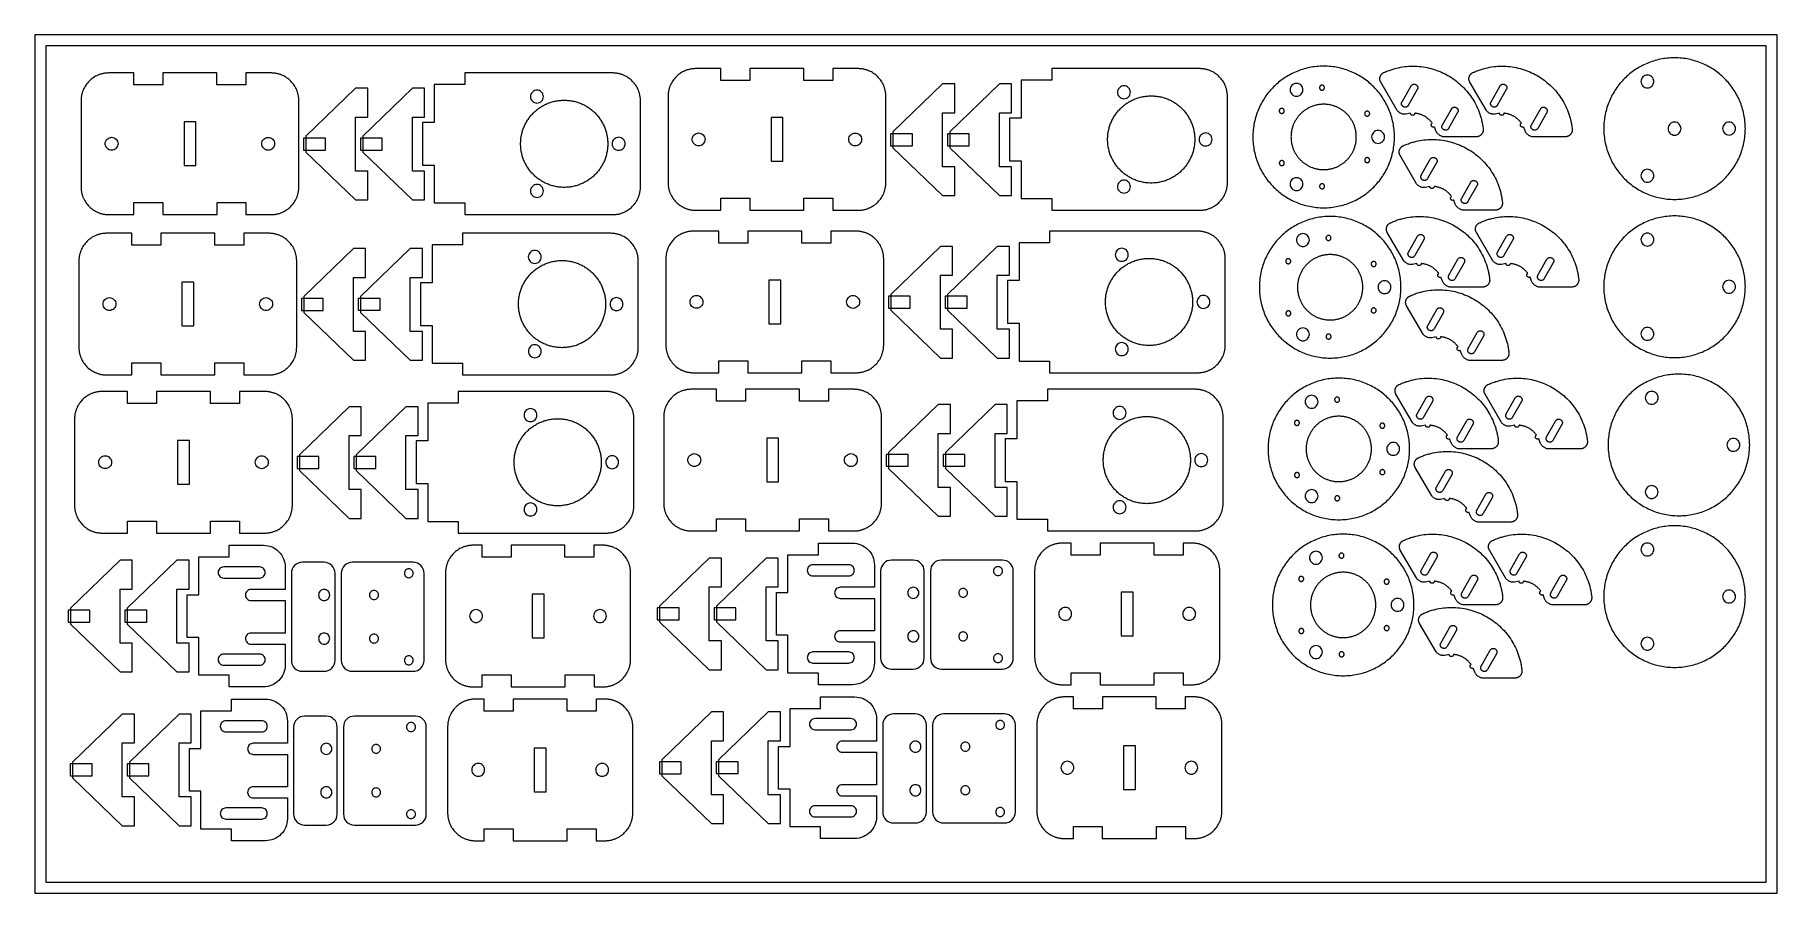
# Model space of a CAD drawing. Header units: millimetres. Extents: x -5 to 795, y -5 to 389.
import ezdxf

# ---------------------------------------------------------------- set-up
doc = ezdxf.new("R2010")
doc.units = ezdxf.units.MM
doc.header["$MEASUREMENT"] = 0
doc.layers.get('0').update_dxf_attribs({"color": 30, "lineweight": 0, "true_color": 0xf6921e})
doc.layers.add('Cutting lines', color=5, linetype='Continuous', lineweight=0)

msp = doc.modelspace()

# ---------------------------------------------------------------- linework, layer by layer
at = {"lineweight": 0}
for points in [[(-5, -5), (795, -5), (795, 389), (-5, 389)], [(0, 0), (790, 0), (790, 384), (0, 384)]]:
    msp.add_lwpolyline(points, close=True, dxfattribs=at)
at = {"layer": 'Cutting lines'}
for points in [[(747.893903, 378.458237), (747.055063, 378.447623), (746.221457, 378.415949), (745.39334, 378.36347), (744.570966, 378.290443), (743.754592, 378.197123), (742.944473, 378.083764), (742.140863, 377.950622), (741.344019, 377.797953), (740.554195, 377.626011), (739.771646, 377.435051), (738.996628, 377.22533), (738.229397, 376.997102), (737.470206, 376.750622), (736.719313, 376.486146), (735.976971, 376.203929), (735.243436, 375.904226), (734.518963, 375.587293), (733.803809, 375.253384), (733.098227, 374.902756), (732.402473, 374.535663), (731.716802, 374.15236), (731.04147, 373.753103), (730.376732, 373.338147), (729.722844, 372.907748), (729.080059, 372.46216), (728.448634, 372.001638), (727.828824, 371.526439), (727.220885, 371.036817), (726.62507, 370.533028), (726.041637, 370.015326), (725.470839, 369.483968), (724.912932, 368.939208), (724.368172, 368.381301), (723.836814, 367.810503), (723.319112, 367.22707), (722.815323, 366.631255), (722.325701, 366.023316), (721.850501, 365.403506), (721.38998, 364.772081), (720.944392, 364.129296), (720.513993, 363.475408), (720.099037, 362.81067), (719.69978, 362.135338), (719.316477, 361.449667), (718.949384, 360.753913), (718.598755, 360.048331), (718.264847, 359.333176), (717.947914, 358.608704), (717.648211, 357.875169), (717.365994, 357.132827), (717.101518, 356.381934), (716.855038, 355.622743), (716.62681, 354.855511), (716.417089, 354.080494), (716.226129, 353.297945), (716.054187, 352.508121), (715.901517, 351.711276), (715.768376, 350.907667), (715.655017, 350.097547), (715.561696, 349.281174), (715.488669, 348.4588), (715.436191, 347.630683), (715.404517, 346.797077), (715.393903, 345.958237), (715.404517, 345.119398), (715.436191, 344.285792), (715.488669, 343.457674), (715.561696, 342.635301), (715.655017, 341.818927), (715.768376, 341.008808), (715.901517, 340.205198), (716.054187, 339.408354), (716.226129, 338.61853), (716.417089, 337.835981), (716.62681, 337.060963), (716.855038, 336.293731), (717.101518, 335.534541), (717.365994, 334.783647), (717.648211, 334.041305), (717.947914, 333.307771), (718.264847, 332.583298), (718.598755, 331.868143), (718.949384, 331.162561), (719.316477, 330.466807), (719.69978, 329.781137), (720.099037, 329.105805), (720.513993, 328.441067), (720.944392, 327.787178), (721.38998, 327.144394), (721.850501, 326.512969), (722.325701, 325.893159), (722.815323, 325.285219), (723.319112, 324.689405), (723.836814, 324.105971), (724.368172, 323.535174), (724.912932, 322.977267), (725.470839, 322.432507), (726.041637, 321.901148), (726.62507, 321.383447), (727.220885, 320.879657), (727.828824, 320.390035), (728.448634, 319.914836), (729.080059, 319.454315), (729.722844, 319.008727), (730.376732, 318.578327), (731.04147, 318.163371), (731.716802, 317.764114), (732.402473, 317.380812), (733.098227, 317.013719), (733.803809, 316.66309), (734.518963, 316.329182), (735.243436, 316.012248), (735.976971, 315.712546), (736.719313, 315.430329), (737.470206, 315.165853), (738.229397, 314.919373), (738.996628, 314.691145), (739.771646, 314.481423), (740.554195, 314.290464), (741.344019, 314.118522), (742.140863, 313.965852), (742.944473, 313.83271), (743.754592, 313.719352), (744.570966, 313.626031), (745.39334, 313.553004), (746.221457, 313.500526), (747.055063, 313.468852), (747.893903, 313.458237), (748.732742, 313.468852), (749.566348, 313.500526), (750.394466, 313.553004), (751.216839, 313.626031), (752.033213, 313.719352), (752.843332, 313.83271), (753.646942, 313.965852), (754.443786, 314.118522), (755.23361, 314.290464), (756.016159, 314.481423), (756.791177, 314.691145), (757.558408, 314.919373), (758.317599, 315.165853), (759.068493, 315.430329), (759.810834, 315.712546), (760.544369, 316.012248), (761.268842, 316.329182), (761.983997, 316.66309), (762.689579, 317.013719), (763.385332, 317.380812), (764.071003, 317.764114), (764.746335, 318.163371), (765.411073, 318.578327), (766.064962, 319.008727), (766.707746, 319.454315), (767.339171, 319.914836), (767.958981, 320.390035), (768.566921, 320.879657), (769.162735, 321.383447), (769.746169, 321.901148), (770.316966, 322.432507), (770.874873, 322.977267), (771.419633, 323.535174), (771.950992, 324.105971), (772.468693, 324.689405), (772.972483, 325.285219), (773.462104, 325.893159), (773.937304, 326.512969), (774.397825, 327.144394), (774.843413, 327.787178), (775.273813, 328.441067), (775.688768, 329.105805), (776.088025, 329.781137), (776.471328, 330.466807), (776.838421, 331.162561), (777.18905, 331.868143), (777.522958, 332.583298), (777.839891, 333.307771), (778.139594, 334.041305), (778.421811, 334.783647), (778.686287, 335.534541), (778.932767, 336.293731), (779.160995, 337.060963), (779.370717, 337.835981), (779.561676, 338.61853), (779.733618, 339.408354), (779.886288, 340.205198), (780.019429, 341.008808), (780.132788, 341.818927), (780.226109, 342.635301), (780.299136, 343.457674), (780.351614, 344.285792), (780.383288, 345.119398), (780.393903, 345.958237), (780.383288, 346.797077), (780.351614, 347.630683), (780.299136, 348.4588), (780.226109, 349.281174), (780.132788, 350.097547), (780.019429, 350.907667), (779.886288, 351.711276), (779.733618, 352.508121), (779.561676, 353.297945), (779.370717, 354.080494), (779.160995, 354.855511), (778.932767, 355.622743), (778.686287, 356.381934), (778.421811, 357.132827), (778.139594, 357.875169), (777.839891, 358.608704), (777.522958, 359.333176), (777.18905, 360.048331), (776.838421, 360.753913), (776.471328, 361.449667), (776.088025, 362.135338), (775.688768, 362.81067), (775.273813, 363.475408), (774.843413, 364.129296), (774.397825, 364.772081), (773.937304, 365.403506), (773.462104, 366.023316), (772.972483, 366.631255), (772.468693, 367.22707), (771.950992, 367.810503), (771.419633, 368.381301), (770.874873, 368.939208), (770.316966, 369.483968), (769.746169, 370.015326), (769.162735, 370.533028), (768.566921, 371.036817), (767.958981, 371.526439), (767.339171, 372.001638), (766.707746, 372.46216), (766.064962, 372.907748), (765.411073, 373.338147), (764.746335, 373.753103), (764.071003, 374.15236), (763.385332, 374.535663), (762.689579, 374.902756), (761.983997, 375.253384), (761.268842, 375.587293), (760.544369, 375.904226), (759.810834, 376.203929), (759.068493, 376.486146), (758.317599, 376.750622), (757.558408, 376.997102), (756.791177, 377.22533), (756.016159, 377.435051), (755.23361, 377.626011), (754.443786, 377.797953), (753.646942, 377.950622), (752.843332, 378.083764), (752.033213, 378.197123), (751.216839, 378.290443), (750.394466, 378.36347), (749.566348, 378.415949), (748.732742, 378.447623)], [(40.505888, 306.49635), (40.505888, 311.996365), (53.805888, 311.996365), (53.805888, 306.496351), (78.639382, 306.496365), (78.639382, 311.996365), (91.939382, 311.996365), (91.939382, 306.496365), (103.519868, 306.496349), (103.847661, 306.500497), (104.173409, 306.512873), (104.497012, 306.53338), (104.81837, 306.561916), (105.137385, 306.598383), (105.453955, 306.642679), (105.767981, 306.694707), (106.079363, 306.754365), (106.388003, 306.821554), (106.693799, 306.896175), (106.996653, 306.978128), (107.296463, 307.067312), (107.593132, 307.163628), (107.886559, 307.266977), (108.176643, 307.377259), (108.463286, 307.494373), (108.746388, 307.618221), (109.025849, 307.748702), (109.573449, 308.029165), (110.105287, 308.334965), (110.620567, 308.665304), (111.118489, 309.019383), (111.598257, 309.396406), (112.059071, 309.795573), (112.500135, 310.216087), (112.92065, 310.65715), (113.319818, 311.117964), (113.696841, 311.597731), (114.050921, 312.095653), (114.38126, 312.610932), (114.687061, 313.14277), (114.967525, 313.690369), (115.098006, 313.96983), (115.221854, 314.252932), (115.338969, 314.539575), (115.449251, 314.829659), (115.5526, 315.123086), (115.648917, 315.419754), (115.738102, 315.719565), (115.820055, 316.022418), (115.894676, 316.328215), (115.961866, 316.636854), (116.021524, 316.948236), (116.073552, 317.262263), (116.117849, 317.578833), (116.154316, 317.897847), (116.182853, 318.219205), (116.20336, 318.542808), (116.215737, 318.868556), (116.219885, 319.196349), (116.219885, 358.796369), (116.215737, 359.124161), (116.20336, 359.449908), (116.182853, 359.77351), (116.154317, 360.094867), (116.11785, 360.413881), (116.073553, 360.73045), (116.021525, 361.044475), (115.961867, 361.355857), (115.894678, 361.664495), (115.820057, 361.970291), (115.738105, 362.273143), (115.64892, 362.572953), (115.552604, 362.869621), (115.449255, 363.163047), (115.338974, 363.453131), (115.22186, 363.739773), (115.098012, 364.022874), (114.967532, 364.302334), (114.687069, 364.849932), (114.38127, 365.38177), (114.050932, 365.897048), (113.696854, 366.394969), (113.319833, 366.874736), (112.920667, 367.335549), (112.500154, 367.776612), (112.059093, 368.197126), (111.59828, 368.596293), (111.118515, 368.973316), (110.620595, 369.327395), (110.105317, 369.657735), (109.573481, 369.963535), (109.025884, 370.244), (108.746424, 370.374481), (108.463323, 370.498329), (108.176681, 370.615444), (107.886597, 370.725726), (107.593172, 370.829076), (107.296505, 370.925393), (106.996695, 371.014578), (106.693842, 371.096531), (106.388047, 371.171153), (106.079409, 371.238343), (105.768028, 371.298003), (105.454002, 371.350031), (105.137433, 371.394329), (104.81842, 371.430797), (104.497063, 371.459334), (104.173461, 371.479842), (103.847714, 371.49222), (103.519922, 371.496369), (91.893669, 371.496399), (91.893669, 365.996396), (78.593669, 365.996396), (78.593669, 371.4964), (53.819117, 371.4964), (53.819117, 365.996399), (40.519117, 365.996399), (40.519117, 371.496401), (28.919848, 371.496369), (28.592056, 371.49222), (28.266309, 371.479842), (27.942707, 371.459334), (27.62135, 371.430797), (27.302337, 371.394329), (26.985768, 371.350031), (26.671742, 371.298003), (26.360361, 371.238343), (26.051723, 371.171153), (25.745928, 371.096531), (25.443075, 371.014578), (25.143265, 370.925393), (24.846598, 370.829076), (24.553173, 370.725726), (24.263089, 370.615444), (23.976447, 370.498329), (23.693346, 370.374481), (23.413886, 370.244), (22.866289, 369.963535), (22.334453, 369.657735), (21.819175, 369.327395), (21.321255, 368.973316), (20.84149, 368.596293), (20.380677, 368.197126), (19.939616, 367.776612), (19.519103, 367.335549), (19.119937, 366.874736), (18.742916, 366.394969), (18.388838, 365.897048), (18.0585, 365.38177), (17.752701, 364.849932), (17.472238, 364.302334), (17.341758, 364.022874), (17.21791, 363.739773), (17.100796, 363.453131), (16.990515, 363.163047), (16.887166, 362.869621), (16.79085, 362.572953), (16.701665, 362.273143), (16.619713, 361.970291), (16.545092, 361.664495), (16.477903, 361.355857), (16.418245, 361.044475), (16.366217, 360.73045), (16.32192, 360.413881), (16.285453, 360.094867), (16.256917, 359.77351), (16.23641, 359.449908), (16.224033, 359.124161), (16.219885, 358.796369), (16.219885, 319.196334), (16.224033, 318.868541), (16.23641, 318.542793), (16.256917, 318.219191), (16.285454, 317.897833), (16.32192, 317.578819), (16.366218, 317.262249), (16.418245, 316.948223), (16.477904, 316.636841), (16.545094, 316.328202), (16.619715, 316.022406), (16.701667, 315.719553), (16.790852, 315.419742), (16.887169, 315.123074), (16.990518, 314.829648), (17.1008, 314.539563), (17.217914, 314.25292), (17.341762, 313.969819), (17.472243, 313.690358), (17.752707, 313.142759), (18.058507, 312.610921), (18.388846, 312.095642), (18.742926, 311.597721), (19.119948, 311.117954), (19.519115, 310.65714), (19.93963, 310.216077), (20.380693, 309.795563), (20.841507, 309.396396), (21.321273, 309.019373), (21.819195, 308.665294), (22.334474, 308.334955), (22.866312, 308.029155), (23.413911, 307.748691), (23.693372, 307.61821), (23.976473, 307.494362), (24.263116, 307.377248), (24.5532, 307.266966), (24.846627, 307.163617), (25.143295, 307.0673), (25.443106, 306.978116), (25.745959, 306.896163), (26.051755, 306.821542), (26.360394, 306.754352), (26.671776, 306.694694), (26.985802, 306.642666), (27.302372, 306.598369), (27.621386, 306.561902), (27.942744, 306.533366), (28.266347, 306.512859), (28.592094, 306.500482), (28.919887, 306.496334)], [(273.059983, 319.196334), (273.059983, 358.796371), (273.055835, 359.124163), (273.043458, 359.449911), (273.022951, 359.773514), (272.994414, 360.094872), (272.957947, 360.413886), (272.91365, 360.730456), (272.861623, 361.044481), (272.801964, 361.355864), (272.734774, 361.664503), (272.660153, 361.970299), (272.578201, 362.273152), (272.489016, 362.572962), (272.392699, 362.86963), (272.28935, 363.163057), (272.179069, 363.453141), (272.061954, 363.739784), (271.938106, 364.022885), (271.807625, 364.302346), (271.527161, 364.849945), (271.221361, 365.381783), (270.891022, 365.897062), (270.536943, 366.394983), (270.15992, 366.87475), (269.760753, 367.335564), (269.340239, 367.776627), (268.899176, 368.197141), (268.438362, 368.596308), (267.958595, 368.973331), (267.460674, 369.32741), (266.945395, 369.657749), (266.413557, 369.963549), (265.865958, 370.244013), (265.586498, 370.374494), (265.303396, 370.498342), (265.016753, 370.615456), (264.726669, 370.725738), (264.433243, 370.829087), (264.136574, 370.925404), (263.836764, 371.014588), (263.533911, 371.096541), (263.228115, 371.171162), (262.919476, 371.238352), (262.608094, 371.29801), (262.294068, 371.350038), (261.977498, 371.394335), (261.658484, 371.430802), (261.337126, 371.459339), (261.013523, 371.479846), (260.687776, 371.492223), (260.359983, 371.496371), (192.363983, 371.496371), (192.363983, 366.162371), (178.393983, 366.162371), (178.393983, 348.77534), (173.059983, 348.77534), (173.059983, 329.21734), (178.393983, 329.21734), (178.393983, 311.830334), (192.363983, 311.830334), (192.363983, 306.496334), (260.359983, 306.496334), (260.687776, 306.500482), (261.013523, 306.512859), (261.337126, 306.533366), (261.658484, 306.561903), (261.977498, 306.598369), (262.294068, 306.642666), (262.608094, 306.694694), (262.919476, 306.754353), (263.228115, 306.821542), (263.533911, 306.896163), (263.836764, 306.978116), (264.136574, 307.067301), (264.433243, 307.163617), (264.726669, 307.266966), (265.016753, 307.377248), (265.303396, 307.494363), (265.586498, 307.618211), (265.865958, 307.748692), (266.413557, 308.029155), (266.945395, 308.334955), (267.460674, 308.665294), (267.958595, 309.019374), (268.438362, 309.396396), (268.899176, 309.795564), (269.340239, 310.216078), (269.760753, 310.657141), (270.15992, 311.117955), (270.536943, 311.597721), (270.891022, 312.095643), (271.221361, 312.610922), (271.527161, 313.14276), (271.807625, 313.690359), (271.938106, 313.969819), (272.061954, 314.252921), (272.179069, 314.539564), (272.28935, 314.829648), (272.392699, 315.123074), (272.489016, 315.419742), (272.578201, 315.719553), (272.660153, 316.022406), (272.734774, 316.328202), (272.801964, 316.636841), (272.861623, 316.948223), (272.91365, 317.262249), (272.957947, 317.578819), (272.994414, 317.897833), (273.022951, 318.219191), (273.043458, 318.542794), (273.055835, 318.868541)], [(310.031007, 308.485466), (310.031007, 313.98548), (323.331007, 313.98548), (323.331007, 308.485466), (348.164501, 308.48548), (348.164501, 313.98548), (361.464501, 313.98548), (361.464501, 308.48548), (373.044987, 308.485464), (373.37278, 308.489612), (373.698528, 308.501989), (374.022131, 308.522495), (374.34349, 308.551031), (374.662504, 308.587498), (374.979074, 308.631795), (375.2931, 308.683822), (375.604483, 308.74348), (375.913122, 308.81067), (376.218918, 308.88529), (376.521772, 308.967243), (376.821583, 309.056427), (377.118251, 309.152744), (377.411678, 309.256092), (377.701762, 309.366374), (377.988406, 309.483488), (378.271508, 309.607336), (378.550968, 309.737817), (379.098568, 310.01828), (379.630407, 310.32408), (380.145686, 310.654419), (380.643609, 311.008498), (381.123376, 311.385521), (381.584191, 311.784688), (382.025254, 312.205202), (382.445769, 312.646265), (382.844937, 313.107079), (383.22196, 313.586846), (383.57604, 314.084768), (383.906379, 314.600047), (384.21218, 315.131885), (384.492644, 315.679485), (384.623125, 315.958945), (384.746973, 316.242047), (384.864088, 316.52869), (384.97437, 316.818775), (385.077719, 317.112201), (385.174036, 317.40887), (385.263221, 317.70868), (385.345174, 318.011534), (385.419795, 318.31733), (385.486985, 318.625969), (385.546644, 318.937352), (385.598671, 319.251378), (385.642969, 319.567948), (385.679435, 319.886962), (385.707972, 320.20832), (385.728479, 320.531923), (385.740856, 320.857671), (385.745004, 321.185464), (385.745004, 360.785484), (385.740856, 361.113276), (385.728479, 361.439023), (385.707972, 361.762625), (385.679436, 362.083983), (385.642969, 362.402996), (385.598672, 362.719565), (385.546645, 363.03359), (385.486986, 363.344972), (385.419797, 363.65361), (385.345176, 363.959406), (385.263224, 364.262258), (385.174039, 364.562068), (385.077723, 364.858736), (384.974374, 365.152162), (384.864093, 365.442246), (384.746979, 365.728888), (384.623132, 366.011989), (384.492651, 366.291449), (384.212188, 366.839048), (383.906389, 367.370885), (383.576051, 367.886163), (383.221973, 368.384084), (382.844952, 368.863851), (382.445786, 369.324664), (382.025273, 369.765727), (381.584212, 370.186241), (381.123399, 370.585408), (380.643634, 370.962431), (380.145714, 371.316511), (379.630437, 371.64685), (379.0986, 371.952651), (378.551003, 372.233115), (378.271543, 372.363596), (377.988442, 372.487444), (377.7018, 372.604559), (377.411717, 372.714842), (377.118291, 372.818191), (376.821624, 372.914508), (376.521814, 373.003693), (376.218962, 373.085647), (375.913166, 373.160268), (375.604528, 373.227459), (375.293147, 373.287118), (374.979122, 373.339146), (374.662553, 373.383444), (374.343539, 373.419912), (374.022182, 373.448449), (373.69858, 373.468957), (373.372833, 373.481335), (373.045041, 373.485484), (361.418789, 373.485514), (361.418789, 367.985511), (348.118789, 367.985511), (348.118789, 373.485515), (323.344236, 373.485515), (323.344236, 367.985514), (310.044236, 367.985514), (310.044236, 373.485516), (298.444967, 373.485484), (298.117175, 373.481335), (297.791428, 373.468957), (297.467826, 373.448449), (297.146469, 373.419912), (296.827456, 373.383444), (296.510887, 373.339146), (296.196862, 373.287118), (295.88548, 373.227459), (295.576842, 373.160268), (295.271047, 373.085647), (294.968194, 373.003693), (294.668385, 372.914508), (294.371717, 372.818191), (294.078292, 372.714842), (293.788208, 372.604559), (293.501566, 372.487444), (293.218465, 372.363596), (292.939005, 372.233115), (292.391408, 371.952651), (291.859572, 371.64685), (291.344295, 371.316511), (290.846374, 370.962431), (290.366609, 370.585408), (289.905797, 370.186241), (289.464735, 369.765727), (289.044222, 369.324664), (288.645056, 368.863851), (288.268035, 368.384084), (287.913957, 367.886163), (287.583619, 367.370885), (287.27782, 366.839048), (286.997357, 366.291449), (286.866877, 366.011989), (286.743029, 365.728888), (286.625915, 365.442246), (286.515634, 365.152162), (286.412285, 364.858736), (286.315969, 364.562068), (286.226785, 364.262258), (286.144832, 363.959406), (286.070211, 363.65361), (286.003022, 363.344972), (285.943364, 363.03359), (285.891336, 362.719565), (285.847039, 362.402996), (285.810573, 362.083983), (285.782036, 361.762625), (285.761529, 361.439023), (285.749152, 361.113276), (285.745004, 360.785484), (285.745004, 321.185449), (285.749152, 320.857656), (285.761529, 320.531909), (285.782036, 320.208306), (285.810573, 319.886948), (285.84704, 319.567934), (285.891337, 319.251364), (285.943364, 318.937338), (286.003023, 318.625956), (286.070213, 318.317317), (286.144834, 318.011521), (286.226787, 317.708668), (286.315971, 317.408857), (286.412288, 317.112189), (286.515637, 316.818763), (286.625919, 316.528678), (286.743033, 316.242036), (286.866881, 315.958934), (286.997362, 315.679473), (287.277826, 315.131874), (287.583626, 314.600037), (287.913965, 314.084758), (288.268045, 313.586836), (288.645067, 313.107069), (289.044235, 312.646255), (289.464749, 312.205192), (289.905812, 311.784678), (290.366626, 311.385511), (290.846393, 311.008489), (291.344314, 310.654409), (291.859593, 310.32407), (292.391431, 310.01827), (292.93903, 309.737806), (293.218491, 309.607325), (293.501592, 309.483478), (293.788235, 309.366363), (294.07832, 309.256081), (294.371746, 309.152732), (294.668414, 309.056416), (294.968225, 308.967231), (295.271078, 308.885278), (295.576874, 308.810657), (295.885513, 308.743468), (296.196895, 308.683809), (296.510921, 308.631781), (296.827491, 308.587484), (297.146505, 308.551018), (297.467863, 308.522481), (297.791466, 308.501974), (298.117213, 308.489597), (298.445006, 308.485449)], [(542.585102, 321.185449), (542.585102, 360.785486), (542.580954, 361.113279), (542.568577, 361.439026), (542.54807, 361.762629), (542.519533, 362.083987), (542.483067, 362.403001), (542.438769, 362.719571), (542.386742, 363.033597), (542.327083, 363.344979), (542.259893, 363.653618), (542.185272, 363.959414), (542.10332, 364.262267), (542.014135, 364.562078), (541.917818, 364.858746), (541.814469, 365.152172), (541.704188, 365.442256), (541.587073, 365.728899), (541.463225, 366.012001), (541.332744, 366.291461), (541.052281, 366.83906), (540.74648, 367.370898), (540.416141, 367.886177), (540.062062, 368.384099), (539.685039, 368.863865), (539.285872, 369.324679), (538.865358, 369.765742), (538.424295, 370.186256), (537.963481, 370.585423), (537.483715, 370.962446), (536.985793, 371.316525), (536.470514, 371.646864), (535.938676, 371.952665), (535.391077, 372.233128), (535.111617, 372.363609), (534.828515, 372.487457), (534.541872, 372.604572), (534.251788, 372.714853), (533.958362, 372.818202), (533.661694, 372.914519), (533.361883, 373.003704), (533.05903, 373.085656), (532.753234, 373.160277), (532.444595, 373.227467), (532.133213, 373.287126), (531.819187, 373.339153), (531.502617, 373.383451), (531.183603, 373.419917), (530.862245, 373.448454), (530.538642, 373.468961), (530.212895, 373.481338), (529.885102, 373.485486), (461.889102, 373.485486), (461.889102, 368.151486), (447.919102, 368.151486), (447.919102, 350.764455), (442.585102, 350.764455), (442.585102, 331.206455), (447.919102, 331.206455), (447.919102, 313.819449), (461.889102, 313.819449), (461.889102, 308.485449), (529.885102, 308.485449), (530.212895, 308.489597), (530.538642, 308.501974), (530.862245, 308.522481), (531.183603, 308.551018), (531.502617, 308.587485), (531.819187, 308.631782), (532.133213, 308.683809), (532.444595, 308.743468), (532.753234, 308.810658), (533.05903, 308.885279), (533.361883, 308.967231), (533.661694, 309.056416), (533.958362, 309.152733), (534.251788, 309.256082), (534.541872, 309.366363), (534.828515, 309.483478), (535.111617, 309.607326), (535.391077, 309.737807), (535.938676, 310.018271), (536.470514, 310.324071), (536.985793, 310.65441), (537.483715, 311.008489), (537.963481, 311.385512), (538.424295, 311.784679), (538.865358, 312.205193), (539.285872, 312.646256), (539.685039, 313.10707), (540.062062, 313.586837), (540.416141, 314.084758), (540.74648, 314.600037), (541.052281, 315.131875), (541.332744, 315.679474), (541.463225, 315.958934), (541.587073, 316.242036), (541.704188, 316.528679), (541.814469, 316.818763), (541.917818, 317.112189), (542.014135, 317.408858), (542.10332, 317.708668), (542.185272, 318.011521), (542.259893, 318.317317), (542.327083, 318.625956), (542.386742, 318.937338), (542.438769, 319.251364), (542.483067, 319.567934), (542.519533, 319.886948), (542.54807, 320.208306), (542.568577, 320.531909), (542.580954, 320.857656)], [(586.775566, 374.626224), (585.936726, 374.615609), (585.10312, 374.583935), (584.275003, 374.531457), (583.452629, 374.45843), (582.636256, 374.365109), (581.826136, 374.251751), (581.022527, 374.118609), (580.225682, 373.965939), (579.435858, 373.793997), (578.653309, 373.603038), (577.878292, 373.393316), (577.11106, 373.165088), (576.351869, 372.918608), (575.600976, 372.654132), (574.858634, 372.371915), (574.125099, 372.072213), (573.400627, 371.755279), (572.685472, 371.421371), (571.97989, 371.070742), (571.284136, 370.703649), (570.598465, 370.320347), (569.923133, 369.92109), (569.258395, 369.506134), (568.604507, 369.075734), (567.961722, 368.630146), (567.330297, 368.169625), (566.710487, 367.694426), (566.102548, 367.204804), (565.506733, 366.701014), (564.9233, 366.183313), (564.352502, 365.651954), (563.794595, 365.107194), (563.249835, 364.549288), (562.718477, 363.97849), (562.200775, 363.395056), (561.696986, 362.799242), (561.207364, 362.191302), (560.732165, 361.571492), (560.271643, 360.940067), (559.826055, 360.297283), (559.395656, 359.643394), (558.9807, 358.978656), (558.581443, 358.303324), (558.19814, 357.617654), (557.831047, 356.9219), (557.480418, 356.216318), (557.14651, 355.501163), (556.829577, 354.77669), (556.529874, 354.043156), (556.247657, 353.300814), (555.983181, 352.54992), (555.736701, 351.79073), (555.508473, 351.023498), (555.298752, 350.24848), (555.107792, 349.465932), (554.93585, 348.676107), (554.783181, 347.879263), (554.650039, 347.075653), (554.53668, 346.265534), (554.44336, 345.44916), (554.370333, 344.626787), (554.317854, 343.798669), (554.28618, 342.965063), (554.275566, 342.126224), (554.28618, 341.287384), (554.317854, 340.453778), (554.370333, 339.625661), (554.44336, 338.803288), (554.53668, 337.986914), (554.650039, 337.176794), (554.783181, 336.373185), (554.93585, 335.57634), (555.107792, 334.786516), (555.298752, 334.003967), (555.508473, 333.22895), (555.736701, 332.461718), (555.983181, 331.702528), (556.247657, 330.951634), (556.529874, 330.209292), (556.829577, 329.475757), (557.14651, 328.751285), (557.480418, 328.03613), (557.831047, 327.330548), (558.19814, 326.634794), (558.581443, 325.949123), (558.9807, 325.273792), (559.395656, 324.609054), (559.826055, 323.955165), (560.271643, 323.31238), (560.732165, 322.680955), (561.207364, 322.061146), (561.696986, 321.453206), (562.200775, 320.857391), (562.718477, 320.273958), (563.249835, 319.70316), (563.794595, 319.145253), (564.352502, 318.600493), (564.9233, 318.069135), (565.506733, 317.551433), (566.102548, 317.047644), (566.710487, 316.558022), (567.330297, 316.082823), (567.961722, 315.622301), (568.604507, 315.176713), (569.258395, 314.746314), (569.923133, 314.331358), (570.598465, 313.932101), (571.284136, 313.548798), (571.97989, 313.181705), (572.685472, 312.831077), (573.400627, 312.497168), (574.125099, 312.180235), (574.858634, 311.880532), (575.600976, 311.598315), (576.351869, 311.333839), (577.11106, 311.087359), (577.878292, 310.859131), (578.653309, 310.64941), (579.435858, 310.45845), (580.225682, 310.286508), (581.022527, 310.133839), (581.826136, 310.000697), (582.636256, 309.887338), (583.452629, 309.794018), (584.275003, 309.720991), (585.10312, 309.668513), (585.936726, 309.636839), (586.775566, 309.626224), (587.614405, 309.636839), (588.448011, 309.668513), (589.276129, 309.720991), (590.098502, 309.794018), (590.914876, 309.887338), (591.724995, 310.000697), (592.528605, 310.133839), (593.325449, 310.286508), (594.115273, 310.45845), (594.897822, 310.64941), (595.67284, 310.859131), (596.440072, 311.087359), (597.199262, 311.333839), (597.950156, 311.598315), (598.692498, 311.880532), (599.426032, 312.180235), (600.150505, 312.497168), (600.86566, 312.831077), (601.571242, 313.181705), (602.266996, 313.548798), (602.952666, 313.932101), (603.627998, 314.331358), (604.292736, 314.746314), (604.946625, 315.176713), (605.589409, 315.622301), (606.220834, 316.082823), (606.840644, 316.558022), (607.448584, 317.047644), (608.044398, 317.551433), (608.627832, 318.069135), (609.198629, 318.600493), (609.756536, 319.145253), (610.301296, 319.70316), (610.832655, 320.273958), (611.350356, 320.857391), (611.854146, 321.453206), (612.343768, 322.061146), (612.818967, 322.680955), (613.279488, 323.31238), (613.725076, 323.955165), (614.155476, 324.609054), (614.570432, 325.273792), (614.969688, 325.949123), (615.352991, 326.634794), (615.720084, 327.330548), (616.070713, 328.03613), (616.404621, 328.751285), (616.721555, 329.475757), (617.021257, 330.209292), (617.303474, 330.951634), (617.56795, 331.702528), (617.81443, 332.461718), (618.042658, 333.22895), (618.25238, 334.003967), (618.443339, 334.786516), (618.615281, 335.57634), (618.767951, 336.373185), (618.901093, 337.176794), (619.014451, 337.986914), (619.107772, 338.803288), (619.180799, 339.625661), (619.233277, 340.453778), (619.264951, 341.287384), (619.275566, 342.126224), (619.264951, 342.965063), (619.233277, 343.798669), (619.180799, 344.626787), (619.107772, 345.44916), (619.014451, 346.265534), (618.901093, 347.075653), (618.767951, 347.879263), (618.615281, 348.676107), (618.443339, 349.465932), (618.25238, 350.24848), (618.042658, 351.023498), (617.81443, 351.79073), (617.56795, 352.54992), (617.303474, 353.300814), (617.021257, 354.043156), (616.721555, 354.77669), (616.404621, 355.501163), (616.070713, 356.216318), (615.720084, 356.9219), (615.352991, 357.617654), (614.969688, 358.303324), (614.570432, 358.978656), (614.155476, 359.643394), (613.725076, 360.297283), (613.279488, 360.940067), (612.818967, 361.571492), (612.343768, 362.191302), (611.854146, 362.799242), (611.350356, 363.395056), (610.832655, 363.97849), (610.301296, 364.549288), (609.756536, 365.107194), (609.198629, 365.651954), (608.627832, 366.183313), (608.044398, 366.701014), (607.448584, 367.204804), (606.840644, 367.694426), (606.220834, 368.169625), (605.589409, 368.630146), (604.946625, 369.075734), (604.292736, 369.506134), (603.627998, 369.92109), (602.952666, 370.320347), (602.266996, 370.703649), (601.571242, 371.070742), (600.86566, 371.421371), (600.150505, 371.755279), (599.426032, 372.072213), (598.692498, 372.371915), (597.950156, 372.654132), (597.199262, 372.918608), (596.440072, 373.165088), (595.67284, 373.393316), (594.897822, 373.603038), (594.115273, 373.793997), (593.325449, 373.965939), (592.528605, 374.118609), (591.724995, 374.251751), (590.914876, 374.365109), (590.098502, 374.45843), (589.276129, 374.531457), (588.448011, 374.583935), (587.614405, 374.615609)], [(620.576123, 354.256207), (613.004048, 367.216876), (612.919535, 367.370933), (612.844409, 367.527393), (612.778565, 367.685929), (612.7219, 367.846213), (612.674308, 368.007921), (612.635687, 368.170726), (612.605932, 368.3343), (612.584939, 368.498318), (612.572604, 368.662453), (612.568823, 368.826379), (612.573492, 368.989768), (612.586506, 369.152296), (612.607763, 369.313635), (612.637156, 369.473459), (612.674584, 369.631441), (612.719941, 369.787256), (612.773124, 369.940575), (612.834028, 370.091074), (612.90255, 370.238426), (612.978585, 370.382304), (613.062029, 370.522381), (613.152778, 370.658332), (613.250729, 370.789829), (613.355776, 370.916547), (613.467817, 371.038159), (613.586747, 371.154339), (613.712461, 371.264759), (613.844857, 371.369094), (613.983829, 371.467017), (614.129274, 371.558202), (614.281088, 371.642323), (614.439166, 371.719052), (614.91019, 371.927855), (615.382251, 372.128547), (615.85528, 372.321166), (616.329209, 372.505751), (616.803972, 372.682341), (617.279499, 372.850975), (617.755723, 373.011691), (618.232576, 373.164527), (618.709991, 373.309523), (619.1879, 373.446717), (619.666234, 373.576148), (620.144926, 373.697855), (621.103114, 373.91825), (622.061919, 374.108213), (623.020799, 374.268051), (623.979212, 374.398075), (624.936615, 374.498595), (625.892466, 374.56992), (626.846221, 374.61236), (627.797339, 374.626224), (628.745276, 374.611821), (629.689491, 374.569462), (630.629439, 374.499456), (631.56458, 374.402113), (632.49437, 374.277741), (633.418267, 374.126652), (634.335727, 373.949153), (635.246209, 373.745555), (636.14917, 373.516167), (637.044066, 373.2613), (637.930357, 372.981262), (638.807498, 372.676362), (639.674948, 372.346912), (640.532164, 371.993219), (641.378602, 371.615595), (642.213721, 371.214347), (643.036978, 370.789787), (643.847831, 370.342222), (644.645736, 369.871964), (645.430151, 369.379322), (646.200534, 368.864604), (646.956341, 368.328122), (647.697031, 367.770183), (648.422061, 367.191098), (649.130887, 366.591177), (649.822968, 365.970729), (650.497761, 365.330063), (651.154723, 364.66949), (651.793312, 363.989318), (652.412984, 363.289857), (653.013198, 362.571417), (653.593411, 361.834307), (654.15308, 361.078838), (654.691663, 360.305317), (655.208616, 359.514056), (655.703398, 358.705364), (656.175466, 357.87955), (656.624277, 357.036923), (657.049288, 356.177794), (657.449957, 355.302472), (657.825742, 354.411266), (658.176099, 353.504486), (658.500487, 352.582442), (658.652772, 352.115792), (658.798362, 351.645443), (658.937187, 351.171432), (659.069182, 350.693799), (659.194276, 350.212581), (659.312404, 349.727819), (659.423496, 349.23955), (659.527485, 348.747813), (659.624304, 348.252647), (659.713884, 347.75409), (659.796158, 347.252182), (659.871058, 346.74696), (659.938515, 346.238465), (659.998463, 345.726733), (660.013122, 345.551894), (660.018241, 345.378669), (660.014047, 345.207313), (660.000769, 345.038082), (659.978632, 344.871233), (659.947865, 344.70702), (659.908695, 344.5457), (659.861349, 344.387528), (659.806055, 344.23276), (659.743039, 344.081652), (659.67253, 343.934459), (659.594755, 343.791437), (659.509941, 343.652842), (659.418315, 343.51893), (659.320105, 343.389956), (659.215538, 343.266176), (659.104842, 343.147846), (658.988244, 343.035221), (658.865971, 342.928557), (658.738251, 342.828111), (658.60531, 342.734137), (658.467377, 342.646891), (658.324679, 342.56663), (658.177443, 342.493608), (658.025897, 342.428082), (657.870267, 342.370308), (657.710782, 342.32054), (657.547668, 342.279035), (657.381153, 342.246049), (657.211465, 342.221836), (657.03883, 342.206654), (656.863476, 342.200757), (641.987563, 342.124174), (641.690403, 342.179753), (641.399335, 342.253249), (641.115035, 342.344148), (640.838181, 342.451941), (640.56945, 342.576116), (640.309517, 342.716162), (640.05906, 342.871567), (639.818756, 343.04182), (639.589281, 343.226411), (639.371312, 343.424828), (639.165527, 343.636559), (638.972601, 343.861094), (638.793212, 344.097921), (638.628036, 344.346529), (638.477751, 344.606407), (638.343033, 344.877043), (637.660657, 346.745156), (637.555613, 346.69575), (637.451918, 346.658762), (637.34991, 346.633617), (637.249928, 346.619739), (637.152311, 346.616551), (637.057396, 346.623479), (636.965524, 346.639945), (636.877032, 346.665375), (636.792259, 346.699192), (636.711544, 346.74082), (636.635226, 346.789684), (636.563643, 346.845208), (636.497133, 346.906815), (636.436036, 346.973931), (636.331434, 347.122382), (636.288606, 347.202566), (636.252545, 347.285955), (636.22359, 347.371972), (636.202079, 347.460042), (636.188351, 347.549588), (636.182745, 347.640036), (636.185599, 347.730809), (636.197253, 347.82133), (636.218043, 347.911026), (636.24831, 347.999318), (636.288392, 348.085632), (636.338628, 348.169392), (636.399356, 348.250022), (636.470914, 348.326946), (636.553643, 348.399587), (636.647879, 348.467371), (636.468521, 348.710194), (636.283126, 348.94733), (636.091834, 349.1787), (635.89479, 349.404222), (635.692133, 349.623817), (635.484007, 349.837403), (635.270554, 350.044901), (635.051915, 350.246229), (634.828233, 350.441307), (634.599649, 350.630055), (634.366307, 350.812392), (634.128347, 350.988238), (633.885912, 351.157512), (633.639143, 351.320134), (633.388184, 351.476023), (633.133176, 351.625098), (632.87426, 351.76728), (632.61158, 351.902487), (632.345277, 352.030639), (632.075493, 352.151656), (631.80237, 352.265457), (631.526051, 352.371962), (631.246677, 352.47109), (630.96439, 352.56276), (630.679333, 352.646893), (630.391647, 352.723407), (630.101474, 352.792222), (629.808958, 352.853258), (629.514239, 352.906434), (629.217459, 352.95167), (628.918762, 352.988884), (628.618288, 353.017997), (628.608553, 352.902324), (628.588738, 352.794027), (628.55951, 352.693113), (628.521538, 352.599587), (628.47549, 352.513454), (628.422034, 352.43472), (628.361837, 352.363389), (628.295568, 352.299468), (628.223896, 352.242961), (628.147487, 352.193874), (628.06701, 352.152212), (627.983134, 352.117981), (627.896525, 352.091186), (627.807853, 352.071832), (627.626989, 352.055469), (627.536134, 352.058471), (627.445887, 352.068936), (627.356916, 352.086869), (627.26989, 352.112275), (627.185477, 352.145159), (627.104344, 352.185528), (627.027159, 352.233386), (626.954592, 352.288739), (626.887309, 352.351592), (626.825979, 352.42195), (626.771269, 352.49982), (626.723849, 352.585205), (626.684385, 352.678111), (626.653547, 352.778545), (626.632001, 352.88651), (626.620417, 353.002014), (624.562833, 352.597076), (624.27541, 352.564323), (623.988875, 352.551515), (623.704131, 352.558279), (623.42208, 352.584237), (623.143626, 352.629014), (622.86967, 352.692235), (622.601116, 352.773525), (622.338866, 352.872506), (622.083823, 352.988804), (621.836889, 353.122043), (621.598966, 353.271848), (621.370958, 353.437843), (621.153768, 353.619652), (620.948296, 353.816899), (620.755447, 354.029209)], [(661.474574, 354.256207), (653.902499, 367.216876), (653.817986, 367.370933), (653.74286, 367.527393), (653.677016, 367.685929), (653.62035, 367.846213), (653.572759, 368.007921), (653.534138, 368.170726), (653.504383, 368.3343), (653.48339, 368.498318), (653.471055, 368.662453), (653.467274, 368.826379), (653.471942, 368.989768), (653.484957, 369.152296), (653.506213, 369.313635), (653.535607, 369.473459), (653.573035, 369.631441), (653.618392, 369.787256), (653.671575, 369.940575), (653.732479, 370.091074), (653.801, 370.238426), (653.877035, 370.382304), (653.960479, 370.522381), (654.051229, 370.658332), (654.149179, 370.789829), (654.254227, 370.916547), (654.366268, 371.038159), (654.485197, 371.154339), (654.610912, 371.264759), (654.743307, 371.369094), (654.88228, 371.467017), (655.027725, 371.558202), (655.179538, 371.642323), (655.337617, 371.719052), (655.808641, 371.927855), (656.280702, 372.128547), (656.753731, 372.321166), (657.22766, 372.505751), (657.702422, 372.682341), (658.177949, 372.850975), (658.654174, 373.011691), (659.131027, 373.164527), (659.608442, 373.309523), (660.086351, 373.446717), (660.564685, 373.576148), (661.043377, 373.697855), (662.001564, 373.91825), (662.960369, 374.108213), (663.91925, 374.268051), (664.877663, 374.398075), (665.835066, 374.498595), (666.790916, 374.56992), (667.744672, 374.61236), (668.69579, 374.626224), (669.643727, 374.611821), (670.587941, 374.569462), (671.52789, 374.499456), (672.463031, 374.402113), (673.392821, 374.277741), (674.316717, 374.126652), (675.234178, 373.949153), (676.14466, 373.745555), (677.04762, 373.516167), (677.942517, 373.2613), (678.828808, 372.981262), (679.705949, 372.676362), (680.573399, 372.346912), (681.430614, 371.993219), (682.277053, 371.615595), (683.112172, 371.214347), (683.935429, 370.789787), (684.746281, 370.342222), (685.544187, 369.871964), (686.328602, 369.379322), (687.098984, 368.864604), (687.854792, 368.328122), (688.595482, 367.770183), (689.320511, 367.191098), (690.029338, 366.591177), (690.721419, 365.970729), (691.396212, 365.330063), (692.053174, 364.66949), (692.691762, 363.989318), (693.311435, 363.289857), (693.911649, 362.571417), (694.491862, 361.834307), (695.051531, 361.078838), (695.590113, 360.305317), (696.107067, 359.514056), (696.601849, 358.705364), (697.073917, 357.87955), (697.522728, 357.036923), (697.947739, 356.177794), (698.348408, 355.302472), (698.724193, 354.411266), (699.07455, 353.504486), (699.398938, 352.582442), (699.551223, 352.115792), (699.696813, 351.645443), (699.835638, 351.171432), (699.967632, 350.693799), (700.092727, 350.212581), (700.210854, 349.727819), (700.321947, 349.23955), (700.425936, 348.747813), (700.522755, 348.252647), (700.612335, 347.75409), (700.694609, 347.252182), (700.769508, 346.74696), (700.836966, 346.238465), (700.896913, 345.726733), (700.911572, 345.551894), (700.916692, 345.378669), (700.912498, 345.207313), (700.89922, 345.038082), (700.877083, 344.871233), (700.846316, 344.70702), (700.807146, 344.5457), (700.7598, 344.387528), (700.704505, 344.23276), (700.64149, 344.081652), (700.570981, 343.934459), (700.493206, 343.791437), (700.408392, 343.652842), (700.316766, 343.51893), (700.218556, 343.389956), (700.113989, 343.266176), (700.003293, 343.147846), (699.886695, 343.035221), (699.764422, 342.928557), (699.636701, 342.828111), (699.503761, 342.734137), (699.365828, 342.646891), (699.22313, 342.56663), (699.075894, 342.493608), (698.924347, 342.428082), (698.768718, 342.370308), (698.609232, 342.32054), (698.446119, 342.279035), (698.279604, 342.246049), (698.109915, 342.221836), (697.937281, 342.206654), (697.761927, 342.200757), (682.886013, 342.124174), (682.588854, 342.179753), (682.297786, 342.253249), (682.013486, 342.344148), (681.736632, 342.451941), (681.4679, 342.576116), (681.207967, 342.716162), (680.957511, 342.871567), (680.717206, 343.04182), (680.487731, 343.226411), (680.269763, 343.424828), (680.063977, 343.636559), (679.871052, 343.861094), (679.691663, 344.097921), (679.526487, 344.346529), (679.376202, 344.606407), (679.241484, 344.877043), (678.559108, 346.745156), (678.454064, 346.69575), (678.350369, 346.658762), (678.248361, 346.633617), (678.148379, 346.619739), (678.050761, 346.616551), (677.955847, 346.623479), (677.863975, 346.639945), (677.775483, 346.665375), (677.69071, 346.699192), (677.609995, 346.74082), (677.533677, 346.789684), (677.462093, 346.845208), (677.395584, 346.906815), (677.334487, 346.973931), (677.229885, 347.122382), (677.187057, 347.202566), (677.150996, 347.285955), (677.122041, 347.371972), (677.10053, 347.460042), (677.086802, 347.549588), (677.081196, 347.640036), (677.08405, 347.730809), (677.095703, 347.82133), (677.116494, 347.911026), (677.146761, 347.999318), (677.186843, 348.085632), (677.237079, 348.169392), (677.297806, 348.250022), (677.369365, 348.326946), (677.452093, 348.399587), (677.54633, 348.467371), (677.366972, 348.710194), (677.181576, 348.94733), (676.990285, 349.1787), (676.79324, 349.404222), (676.590584, 349.623817), (676.382458, 349.837403), (676.169005, 350.044901), (675.950366, 350.246229), (675.726684, 350.441307), (675.4981, 350.630055), (675.264757, 350.812392), (675.026797, 350.988238), (674.784362, 351.157512), (674.537594, 351.320134), (674.286635, 351.476023), (674.031626, 351.625098), (673.772711, 351.76728), (673.510031, 351.902487), (673.243727, 352.030639), (672.973944, 352.151656), (672.700821, 352.265457), (672.424501, 352.371962), (672.145127, 352.47109), (671.862841, 352.56276), (671.577783, 352.646893), (671.290097, 352.723407), (670.999925, 352.792222), (670.707408, 352.853258), (670.412689, 352.906434), (670.11591, 352.95167), (669.817212, 352.988884), (669.516739, 353.017997), (669.507004, 352.902324), (669.487188, 352.794027), (669.457961, 352.693113), (669.419989, 352.599587), (669.373941, 352.513454), (669.320484, 352.43472), (669.260288, 352.363389), (669.194019, 352.299468), (669.122346, 352.242961), (669.045938, 352.193874), (668.965461, 352.152212), (668.881584, 352.117981), (668.794976, 352.091186), (668.706304, 352.071832), (668.52544, 352.055469), (668.434585, 352.058471), (668.344338, 352.068936), (668.255367, 352.086869), (668.168341, 352.112275), (668.083927, 352.145159), (668.002794, 352.185528), (667.92561, 352.233386), (667.853042, 352.288739), (667.785759, 352.351592), (667.724429, 352.42195), (667.66972, 352.49982), (667.6223, 352.585205), (667.582836, 352.678111), (667.551998, 352.778545), (667.530452, 352.88651), (667.518868, 353.002014), (665.461284, 352.597076), (665.173861, 352.564323), (664.887326, 352.551515), (664.602581, 352.558279), (664.320531, 352.584237), (664.042077, 352.629014), (663.768121, 352.692235), (663.499567, 352.773525), (663.237317, 352.872506), (662.982274, 352.988804), (662.735339, 353.122043), (662.497417, 353.271848), (662.269409, 353.437843), (662.052218, 353.619652), (661.846747, 353.816899), (661.653898, 354.029209)], [(119.456102, 342.443872), (119.45602, 335.196789), (142.239444, 313.22591), (147.827444, 313.22591), (147.827444, 326.43391), (142.239444, 326.43391), (142.239444, 351.268006), (147.827444, 351.268006), (147.827444, 364.476006), (142.239444, 364.476006)], [(145.579008, 342.443872), (145.578926, 335.196789), (168.36235, 313.22591), (173.95035, 313.22591), (173.95035, 326.43391), (168.36235, 326.43391), (168.36235, 351.268006), (173.95035, 351.268006), (173.95035, 364.476006), (168.36235, 364.476006)], [(388.981221, 344.432988), (388.981139, 337.185904), (411.764564, 315.215025), (417.352564, 315.215025), (417.352564, 328.423025), (411.764564, 328.423025), (411.764564, 353.257121), (417.352564, 353.257121), (417.352564, 366.465121), (411.764564, 366.465121)], [(415.104127, 344.432988), (415.104045, 337.185904), (437.887469, 315.215025), (443.475469, 315.215025), (443.475469, 328.423025), (437.887469, 328.423025), (437.887469, 353.257121), (443.475469, 353.257121), (443.475469, 366.465121), (437.887469, 366.465121)], [(527.584825, 340.985455), (527.578293, 340.469246), (527.558801, 339.956258), (527.526507, 339.446647), (527.481567, 338.940571), (527.424139, 338.438188), (527.35438, 337.939653), (527.272447, 337.445124), (527.178496, 336.954758), (527.072686, 336.468712), (526.955172, 335.987144), (526.826113, 335.51021), (526.685665, 335.038067), (526.533985, 334.570873), (526.37123, 334.108785), (526.197558, 333.651959), (526.013126, 333.200553), (525.81809, 332.754724), (525.612608, 332.314628), (525.396837, 331.880424), (525.170933, 331.452268), (524.935055, 331.030317), (524.689358, 330.614728), (524.434001, 330.205658), (524.169139, 329.803265), (523.894931, 329.407705), (523.611533, 329.019136), (523.319103, 328.637715), (523.017797, 328.263598), (522.707773, 327.896943), (522.389188, 327.537907), (522.062198, 327.186647), (521.726961, 326.84332), (521.383634, 326.508083), (521.032373, 326.181093), (520.673337, 325.862507), (520.306682, 325.552483), (519.932566, 325.251177), (519.551144, 324.958747), (519.162575, 324.675349), (518.767015, 324.401141), (518.364622, 324.13628), (517.955553, 323.880922), (517.539964, 323.635226), (517.118013, 323.399347), (516.689856, 323.173444), (516.255652, 322.957672), (515.815557, 322.75219), (515.369728, 322.557154), (514.918322, 322.372722), (514.461496, 322.19905), (513.999407, 322.036296), (513.532213, 321.884616), (513.060071, 321.744168), (512.583137, 321.615108), (512.101568, 321.497595), (511.615523, 321.391784), (511.125157, 321.297834), (510.630628, 321.2159), (510.132093, 321.146141), (509.629709, 321.088713), (509.123633, 321.043773), (508.614022, 321.011479), (508.101034, 320.991987), (507.584825, 320.985455), (507.068616, 320.991987), (506.555628, 321.011479), (506.046017, 321.043773), (505.539941, 321.088713), (505.037557, 321.146141), (504.539022, 321.2159), (504.044493, 321.297834), (503.554128, 321.391784), (503.068082, 321.497595), (502.586514, 321.615108), (502.109579, 321.744168), (501.637437, 321.884616), (501.170243, 322.036296), (500.708154, 322.19905), (500.251329, 322.372722), (499.799923, 322.557154), (499.354093, 322.75219), (498.913998, 322.957672), (498.479794, 323.173444), (498.051638, 323.399347), (497.629686, 323.635226), (497.214098, 323.880922), (496.805028, 324.13628), (496.402635, 324.401141), (496.007075, 324.675349), (495.618506, 324.958747), (495.237085, 325.251177), (494.862968, 325.552483), (494.496313, 325.862507), (494.137277, 326.181093), (493.786017, 326.508083), (493.442689, 326.84332), (493.107452, 327.186647), (492.780463, 327.537907), (492.461877, 327.896943), (492.151853, 328.263598), (491.850547, 328.637715), (491.558117, 329.019136), (491.274719, 329.407705), (491.000511, 329.803265), (490.73565, 330.205658), (490.480292, 330.614728), (490.234596, 331.030317), (489.998717, 331.452268), (489.772814, 331.880424), (489.557042, 332.314628), (489.35156, 332.754724), (489.156524, 333.200553), (488.972092, 333.651959), (488.79842, 334.108785), (488.635665, 334.570873), (488.483986, 335.038067), (488.343537, 335.51021), (488.214478, 335.987144), (488.096965, 336.468712), (487.991154, 336.954758), (487.897204, 337.445124), (487.81527, 337.939653), (487.745511, 338.438188), (487.688083, 338.940571), (487.643143, 339.446647), (487.610849, 339.956258), (487.591357, 340.469246), (487.584825, 340.985455), (487.591357, 341.501664), (487.610849, 342.014653), (487.643143, 342.524263), (487.688083, 343.030339), (487.745511, 343.532723), (487.81527, 344.031258), (487.897204, 344.525787), (487.991154, 345.016153), (488.096965, 345.502199), (488.214478, 345.983767), (488.343537, 346.460701), (488.483986, 346.932844), (488.635665, 347.400038), (488.79842, 347.862126), (488.972092, 348.318952), (489.156524, 348.770358), (489.35156, 349.216187), (489.557042, 349.656282), (489.772814, 350.090487), (489.998717, 350.518643), (490.234596, 350.940594), (490.480292, 351.356183), (490.73565, 351.765252), (491.000511, 352.167645), (491.274719, 352.563205), (491.558117, 352.951774), (491.850547, 353.333196), (492.151853, 353.707313), (492.461877, 354.073968), (492.780463, 354.433004), (493.107452, 354.784264), (493.442689, 355.127591), (493.786017, 355.462828), (494.137277, 355.789818), (494.496313, 356.108403), (494.862968, 356.418428), (495.237085, 356.719733), (495.618506, 357.012164), (496.007075, 357.295561), (496.402635, 357.569769), (496.805028, 357.834631), (497.214098, 358.089988), (497.629686, 358.335685), (498.051638, 358.571563), (498.479794, 358.797467), (498.913998, 359.013238), (499.354093, 359.21872), (499.799923, 359.413756), (500.251329, 359.598189), (500.708154, 359.771861), (501.170243, 359.934615), (501.637437, 360.086295), (502.109579, 360.226743), (502.586514, 360.355802), (503.068082, 360.473316), (503.554128, 360.579126), (504.044493, 360.673077), (504.539022, 360.75501), (505.037557, 360.82477), (505.539941, 360.882198), (506.046017, 360.927137), (506.555628, 360.959431), (507.068616, 360.978923), (507.584825, 360.985455), (508.101034, 360.978923), (508.614022, 360.959431), (509.123633, 360.927137), (509.629709, 360.882198), (510.132093, 360.82477), (510.630628, 360.75501), (511.125157, 360.673077), (511.615523, 360.579126), (512.101568, 360.473316), (512.583137, 360.355802), (513.060071, 360.226743), (513.532213, 360.086295), (513.999407, 359.934615), (514.461496, 359.771861), (514.918322, 359.598189), (515.369728, 359.413756), (515.815557, 359.21872), (516.255652, 359.013238), (516.689856, 358.797467), (517.118013, 358.571563), (517.539964, 358.335685), (517.955553, 358.089988), (518.364622, 357.834631), (518.767015, 357.569769), (519.162575, 357.295561), (519.551144, 357.012164), (519.932566, 356.719733), (520.306682, 356.418428), (520.673337, 356.108403), (521.032373, 355.789818), (521.383634, 355.462828), (521.726961, 355.127591), (522.062198, 354.784264), (522.389188, 354.433004), (522.707773, 354.073968), (523.017797, 353.707313), (523.319103, 353.333196), (523.611533, 352.951774), (523.894931, 352.563205), (524.169139, 352.167645), (524.434001, 351.765252), (524.689358, 351.356183), (524.935055, 350.940594), (525.170933, 350.518643), (525.396837, 350.090487), (525.612608, 349.656282), (525.81809, 349.216187), (526.013126, 348.770358), (526.197558, 348.318952), (526.37123, 347.862126), (526.533985, 347.400038), (526.685665, 346.932844), (526.826113, 346.460701), (526.955172, 345.983767), (527.072686, 345.502199), (527.178496, 345.016153), (527.272447, 344.525787), (527.35438, 344.031258), (527.424139, 343.532723), (527.481567, 343.030339), (527.526507, 342.524263), (527.558801, 342.014653), (527.578293, 341.501664)], [(586.001372, 365.91072), (585.883791, 365.904783), (585.769606, 365.887356), (585.659397, 365.859019), (585.55374, 365.820348), (585.453213, 365.771922), (585.358396, 365.714318), (585.269865, 365.648116), (585.188199, 365.573893), (585.113976, 365.492227), (585.047774, 365.403696), (584.99017, 365.308879), (584.941744, 365.208352), (584.903073, 365.102695), (584.874736, 364.992485), (584.857309, 364.878301), (584.851372, 364.76072), (584.857309, 364.643139), (584.874736, 364.528955), (584.903073, 364.418745), (584.941744, 364.313088), (584.99017, 364.212562), (585.047774, 364.117744), (585.113976, 364.029214), (585.188199, 363.947548), (585.269865, 363.873324), (585.358396, 363.807122), (585.453213, 363.749519), (585.55374, 363.701093), (585.659397, 363.662422), (585.769606, 363.634084), (585.883791, 363.616658), (586.001372, 363.61072), (586.118952, 363.616658), (586.233137, 363.634084), (586.343346, 363.662422), (586.449003, 363.701093), (586.54953, 363.749519), (586.644348, 363.807122), (586.732878, 363.873324), (586.814544, 363.947548), (586.888768, 364.029214), (586.95497, 364.117744), (587.012573, 364.212562), (587.060999, 364.313088), (587.09967, 364.418745), (587.128008, 364.528955), (587.145434, 364.643139), (587.151372, 364.76072), (587.145434, 364.878301), (587.128008, 364.992485), (587.09967, 365.102695), (587.060999, 365.208352), (587.012573, 365.308879), (586.95497, 365.403696), (586.888768, 365.492227), (586.814544, 365.573893), (586.732878, 365.648116), (586.644348, 365.714318), (586.54953, 365.771922), (586.449003, 365.820348), (586.343346, 365.859019), (586.233137, 365.887356), (586.118952, 365.904783)], [(622.748711, 358.275581), (626.883084, 365.522429), (626.990379, 365.691384), (627.107037, 365.840148), (627.232007, 365.96932), (627.36424, 366.079499), (627.502685, 366.171284), (627.646292, 366.245276), (627.79401, 366.302072), (627.94479, 366.342272), (628.09758, 366.366475), (628.251331, 366.375281), (628.404992, 366.369289), (628.557514, 366.349097), (628.707845, 366.315306), (628.854935, 366.268514), (628.997735, 366.20932), (629.135193, 366.138324), (629.26626, 366.056125), (629.389885, 365.963321), (629.505018, 365.860513), (629.610609, 365.7483), (629.705607, 365.62728), (629.788962, 365.498053), (629.859624, 365.361218), (629.916542, 365.217375), (629.958667, 365.067121), (629.984947, 364.911058), (629.994334, 364.749783), (629.985775, 364.583897), (629.958221, 364.413997), (629.910622, 364.240684), (629.841928, 364.064557), (629.751088, 363.886215), (625.616714, 356.639367), (625.509419, 356.470412), (625.392761, 356.321648), (625.267791, 356.192476), (625.135558, 356.082297), (624.997113, 355.990511), (624.853506, 355.91652), (624.705788, 355.859724), (624.555008, 355.819524), (624.402218, 355.79532), (624.248467, 355.786514), (624.094806, 355.792507), (623.942284, 355.812698), (623.791953, 355.84649), (623.644863, 355.893282), (623.502064, 355.952476), (623.364605, 356.023472), (623.233538, 356.105671), (623.109913, 356.198475), (622.99478, 356.301282), (622.889189, 356.413496), (622.794191, 356.534516), (622.710836, 356.663743), (622.640174, 356.800578), (622.583256, 356.944421), (622.541131, 357.094674), (622.514851, 357.250738), (622.505465, 357.412013), (622.514023, 357.577899), (622.541577, 357.747799), (622.589176, 357.921111), (622.65787, 358.097239)], [(663.647161, 358.275581), (667.781535, 365.522429), (667.88883, 365.691384), (668.005488, 365.840148), (668.130458, 365.96932), (668.262691, 366.079499), (668.401136, 366.171284), (668.544743, 366.245276), (668.692461, 366.302072), (668.843241, 366.342272), (668.996031, 366.366475), (669.149782, 366.375281), (669.303443, 366.369289), (669.455964, 366.349097), (669.606295, 366.315306), (669.753386, 366.268514), (669.896185, 366.20932), (670.033644, 366.138324), (670.164711, 366.056125), (670.288336, 365.963321), (670.403469, 365.860513), (670.509059, 365.7483), (670.604058, 365.62728), (670.687413, 365.498053), (670.758075, 365.361218), (670.814993, 365.217375), (670.857118, 365.067121), (670.883398, 364.911058), (670.892784, 364.749783), (670.884226, 364.583897), (670.856672, 364.413997), (670.809073, 364.240684), (670.740379, 364.064557), (670.649538, 363.886215), (666.515165, 356.639367), (666.40787, 356.470412), (666.291212, 356.321648), (666.166241, 356.192476), (666.034008, 356.082297), (665.895563, 355.990511), (665.751957, 355.91652), (665.604238, 355.859724), (665.453459, 355.819524), (665.300669, 355.79532), (665.146918, 355.786514), (664.993256, 355.792507), (664.840735, 355.812698), (664.690404, 355.84649), (664.543314, 355.893282), (664.400514, 355.952476), (664.263056, 356.023472), (664.131989, 356.105671), (664.008364, 356.198475), (663.893231, 356.301282), (663.78764, 356.413496), (663.692642, 356.534516), (663.609287, 356.663743), (663.538625, 356.800578), (663.481706, 356.944421), (663.439582, 357.094674), (663.413301, 357.250738), (663.403915, 357.412013), (663.412474, 357.577899), (663.440028, 357.747799), (663.487626, 357.921111), (663.556321, 358.097239)], [(258.059706, 338.99634), (258.053174, 338.480131), (258.033682, 337.967143), (258.001388, 337.457532), (257.956448, 336.951456), (257.89902, 336.449072), (257.829261, 335.950537), (257.747328, 335.456008), (257.653377, 334.965642), (257.547567, 334.479597), (257.430053, 333.998028), (257.300994, 333.521094), (257.160546, 333.048952), (257.008866, 332.581758), (256.846111, 332.119669), (256.672439, 331.662844), (256.488007, 331.211437), (256.292971, 330.765608), (256.087489, 330.325513), (255.871717, 329.891309), (255.645814, 329.463152), (255.409935, 329.041201), (255.164239, 328.625613), (254.908881, 328.216543), (254.64402, 327.81415), (254.369812, 327.41859), (254.086414, 327.030021), (253.793984, 326.6486), (253.492678, 326.274483), (253.182654, 325.907828), (252.864068, 325.548792), (252.537079, 325.197532), (252.201842, 324.854204), (251.858514, 324.518967), (251.507254, 324.191978), (251.148218, 323.873392), (250.781563, 323.563368), (250.407446, 323.262062), (250.026025, 322.969632), (249.637456, 322.686234), (249.241896, 322.412026), (248.839503, 322.147165), (248.430433, 321.891807), (248.014845, 321.646111), (247.592894, 321.410232), (247.164737, 321.184329), (246.730533, 320.968557), (246.290438, 320.763075), (245.844609, 320.568039), (245.393203, 320.383607), (244.936377, 320.209935), (244.474288, 320.04718), (244.007094, 319.8955), (243.534952, 319.755052), (243.058018, 319.625993), (242.576449, 319.50848), (242.090404, 319.402669), (241.600038, 319.308718), (241.105509, 319.226785), (240.606974, 319.157026), (240.10459, 319.099598), (239.598514, 319.054658), (239.088903, 319.022364), (238.575915, 319.002872), (238.059706, 318.99634), (237.543497, 319.002872), (237.030509, 319.022364), (236.520898, 319.054658), (236.014822, 319.099598), (235.512438, 319.157026), (235.013903, 319.226785), (234.519374, 319.308718), (234.029008, 319.402669), (233.542963, 319.50848), (233.061394, 319.625993), (232.58446, 319.755052), (232.112318, 319.8955), (231.645124, 320.04718), (231.183035, 320.209935), (230.726209, 320.383607), (230.274803, 320.568039), (229.828974, 320.763075), (229.388879, 320.968557), (228.954675, 321.184329), (228.526518, 321.410232), (228.104567, 321.646111), (227.688978, 321.891807), (227.279909, 322.147165), (226.877516, 322.412026), (226.481956, 322.686234), (226.093387, 322.969632), (225.711966, 323.262062), (225.337849, 323.563368), (224.971194, 323.873392), (224.612158, 324.191978), (224.260897, 324.518967), (223.91757, 324.854204), (223.582333, 325.197532), (223.255343, 325.548792), (222.936758, 325.907828), (222.626734, 326.274483), (222.325428, 326.6486), (222.032998, 327.030021), (221.7496, 327.41859), (221.475392, 327.81415), (221.210531, 328.216543), (220.955173, 328.625613), (220.709477, 329.041201), (220.473598, 329.463152), (220.247694, 329.891309), (220.031923, 330.325513), (219.826441, 330.765608), (219.631405, 331.211437), (219.446973, 331.662844), (219.273301, 332.119669), (219.110546, 332.581758), (218.958866, 333.048952), (218.818418, 333.521094), (218.689359, 333.998028), (218.571845, 334.479597), (218.466035, 334.965642), (218.372084, 335.456008), (218.290151, 335.950537), (218.220392, 336.449072), (218.162964, 336.951456), (218.118024, 337.457532), (218.08573, 337.967143), (218.066238, 338.480131), (218.059706, 338.99634), (218.066238, 339.512549), (218.08573, 340.025537), (218.118024, 340.535148), (218.162964, 341.041224), (218.220392, 341.543608), (218.290151, 342.042143), (218.372084, 342.536672), (218.466035, 343.027038), (218.571845, 343.513083), (218.689359, 343.994652), (218.818418, 344.471586), (218.958866, 344.943728), (219.110546, 345.410922), (219.273301, 345.873011), (219.446973, 346.329837), (219.631405, 346.781243), (219.826441, 347.227072), (220.031923, 347.667167), (220.247694, 348.101371), (220.473598, 348.529528), (220.709477, 348.951479), (220.955173, 349.367068), (221.210531, 349.776137), (221.475392, 350.17853), (221.7496, 350.57409), (222.032998, 350.962659), (222.325428, 351.34408), (222.626734, 351.718197), (222.936758, 352.084852), (223.255343, 352.443888), (223.582333, 352.795149), (223.91757, 353.138476), (224.260897, 353.473713), (224.612158, 353.800703), (224.971194, 354.119288), (225.337849, 354.429312), (225.711966, 354.730618), (226.093387, 355.023048), (226.481956, 355.306446), (226.877516, 355.580654), (227.279909, 355.845515), (227.688978, 356.100873), (228.104567, 356.346569), (228.526518, 356.582448), (228.954675, 356.808352), (229.388879, 357.024123), (229.828974, 357.229605), (230.274803, 357.424641), (230.726209, 357.609073), (231.183035, 357.782745), (231.645124, 357.9455), (232.112318, 358.09718), (232.58446, 358.237628), (233.061394, 358.366687), (233.542963, 358.484201), (234.029008, 358.590011), (234.519374, 358.683962), (235.013903, 358.765895), (235.512438, 358.835654), (236.014822, 358.893082), (236.520898, 358.938022), (237.030509, 358.970316), (237.543497, 358.989808), (238.059706, 358.99634), (238.575915, 358.989808), (239.088903, 358.970316), (239.598514, 358.938022), (240.10459, 358.893082), (240.606974, 358.835654), (241.105509, 358.765895), (241.600038, 358.683962), (242.090404, 358.590011), (242.576449, 358.484201), (243.058018, 358.366687), (243.534952, 358.237628), (244.007094, 358.09718), (244.474288, 357.9455), (244.936377, 357.782745), (245.393203, 357.609073), (245.844609, 357.424641), (246.290438, 357.229605), (246.730533, 357.024123), (247.164737, 356.808352), (247.592894, 356.582448), (248.014845, 356.346569), (248.430433, 356.100873), (248.839503, 355.845515), (249.241896, 355.580654), (249.637456, 355.306446), (250.026025, 355.023048), (250.407446, 354.730618), (250.781563, 354.429312), (251.148218, 354.119288), (251.507254, 353.800703), (251.858514, 353.473713), (252.201842, 353.138476), (252.537079, 352.795149), (252.864068, 352.443888), (253.182654, 352.084852), (253.492678, 351.718197), (253.793984, 351.34408), (254.086414, 350.962659), (254.369812, 350.57409), (254.64402, 350.17853), (254.908881, 349.776137), (255.164239, 349.367068), (255.409935, 348.951479), (255.645814, 348.529528), (255.871717, 348.101371), (256.087489, 347.667167), (256.292971, 347.227072), (256.488007, 346.781243), (256.672439, 346.329837), (256.846111, 345.873011), (257.008866, 345.410922), (257.160546, 344.943728), (257.300994, 344.471586), (257.430053, 343.994652), (257.547567, 343.513083), (257.653377, 343.027038), (257.747328, 342.536672), (257.829261, 342.042143), (257.89902, 341.543608), (257.956448, 341.041224), (258.001388, 340.535148), (258.033682, 340.025537), (258.053174, 339.512549)], [(567.523149, 355.230788), (567.405568, 355.224851), (567.291384, 355.207424), (567.181174, 355.179086), (567.075517, 355.140415), (566.97499, 355.091989), (566.880173, 355.034386), (566.791642, 354.968184), (566.709976, 354.893961), (566.635753, 354.812295), (566.569551, 354.723764), (566.511948, 354.628946), (566.463521, 354.52842), (566.42485, 354.422763), (566.396513, 354.312553), (566.379086, 354.198369), (566.373149, 354.080788), (566.379086, 353.963207), (566.396513, 353.849023), (566.42485, 353.738813), (566.463521, 353.633156), (566.511948, 353.53263), (566.569551, 353.437812), (566.635753, 353.349281), (566.709976, 353.267615), (566.791642, 353.193392), (566.880173, 353.12719), (566.97499, 353.069587), (567.075517, 353.021161), (567.181174, 352.98249), (567.291384, 352.954152), (567.405568, 352.936725), (567.523149, 352.930788), (567.64073, 352.936725), (567.754914, 352.954152), (567.865124, 352.98249), (567.970781, 353.021161), (568.071307, 353.069587), (568.166125, 353.12719), (568.254656, 353.193392), (568.336322, 353.267615), (568.410545, 353.349281), (568.476747, 353.437812), (568.53435, 353.53263), (568.582776, 353.633156), (568.621447, 353.738813), (568.649785, 353.849023), (568.667211, 353.963207), (568.673149, 354.080788), (568.667211, 354.198369), (568.649785, 354.312553), (568.621447, 354.422763), (568.582776, 354.52842), (568.53435, 354.628946), (568.476747, 354.723764), (568.410545, 354.812295), (568.336322, 354.893961), (568.254656, 354.968184), (568.166125, 355.034386), (568.071307, 355.091989), (567.970781, 355.140415), (567.865124, 355.179086), (567.754914, 355.207424), (567.64073, 355.224851)], [(586.775566, 357.126224), (586.388409, 357.121325), (586.003668, 357.106706), (585.62146, 357.082485), (585.241903, 357.04878), (584.865115, 357.005709), (584.491214, 356.95339), (584.120317, 356.89194), (583.752542, 356.821477), (583.388008, 356.742119), (583.026832, 356.653984), (582.669131, 356.55719), (582.315025, 356.451853), (581.964629, 356.338094), (581.618063, 356.216028), (581.275443, 356.085774), (580.936889, 355.947449), (580.602517, 355.801173), (580.272445, 355.647061), (579.946792, 355.485232), (579.625675, 355.315805), (579.309212, 355.138896), (578.99752, 354.954623), (578.690718, 354.763105), (578.388923, 354.564459), (578.092253, 354.358803), (577.800826, 354.146255), (577.51476, 353.926932), (577.234173, 353.700953), (576.959182, 353.468435), (576.689904, 353.229496), (576.426459, 352.984253), (576.168964, 352.732825), (575.917536, 352.47533), (575.672294, 352.211885), (575.433355, 351.942608), (575.200836, 351.667617), (574.974857, 351.387029), (574.755534, 351.100963), (574.542986, 350.809536), (574.33733, 350.512866), (574.138684, 350.211072), (573.947166, 349.904269), (573.762894, 349.592578), (573.585985, 349.276114), (573.416557, 348.954997), (573.254729, 348.629344), (573.100617, 348.299273), (572.95434, 347.964901), (572.816016, 347.626346), (572.685762, 347.283727), (572.563696, 346.93716), (572.449936, 346.586765), (572.3446, 346.232658), (572.247805, 345.874957), (572.15967, 345.513781), (572.080312, 345.149247), (572.009849, 344.781473), (571.948399, 344.410576), (571.89608, 344.036675), (571.853009, 343.659887), (571.819304, 343.28033), (571.795084, 342.898122), (571.780465, 342.513381), (571.775566, 342.126224), (571.780465, 341.739067), (571.795084, 341.354326), (571.819304, 340.972118), (571.853009, 340.592561), (571.89608, 340.215773), (571.948399, 339.841872), (572.009849, 339.470975), (572.080312, 339.103201), (572.15967, 338.738666), (572.247805, 338.37749), (572.3446, 338.01979), (572.449936, 337.665683), (572.563696, 337.315287), (572.685762, 336.968721), (572.816016, 336.626101), (572.95434, 336.287547), (573.100617, 335.953175), (573.254729, 335.623103), (573.416557, 335.29745), (573.585985, 334.976333), (573.762894, 334.65987), (573.947166, 334.348178), (574.138684, 334.041376), (574.33733, 333.739581), (574.542986, 333.442911), (574.755534, 333.151485), (574.974857, 332.865418), (575.200836, 332.584831), (575.433355, 332.30984), (575.672294, 332.040563), (575.917536, 331.777117), (576.168964, 331.519622), (576.426459, 331.268194), (576.689904, 331.022952), (576.959182, 330.784013), (577.234173, 330.551495), (577.51476, 330.325515), (577.800826, 330.106193), (578.092253, 329.893644), (578.388923, 329.687988), (578.690718, 329.489342), (578.99752, 329.297824), (579.309212, 329.113552), (579.625675, 328.936643), (579.946792, 328.767215), (580.272445, 328.605387), (580.602517, 328.451275), (580.936889, 328.304998), (581.275443, 328.166674), (581.618063, 328.03642), (581.964629, 327.914354), (582.315025, 327.800594), (582.669131, 327.695258), (583.026832, 327.598463), (583.388008, 327.510328), (583.752542, 327.43097), (584.120317, 327.360508), (584.491214, 327.299058), (584.865115, 327.246738), (585.241903, 327.203667), (585.62146, 327.169962), (586.003668, 327.145742), (586.388409, 327.131123), (586.775566, 327.126224), (587.162722, 327.131123), (587.547464, 327.145742), (587.929672, 327.169962), (588.309229, 327.203667), (588.686017, 327.246738), (589.059918, 327.299058), (589.430814, 327.360508), (589.798589, 327.43097), (590.163123, 327.510328), (590.524299, 327.598463), (590.882, 327.695258), (591.236107, 327.800594), (591.586502, 327.914354), (591.933069, 328.03642), (592.275688, 328.166674), (592.614243, 328.304998), (592.948615, 328.451275), (593.278686, 328.605387), (593.604339, 328.767215), (593.925456, 328.936643), (594.24192, 329.113552), (594.553611, 329.297824), (594.860413, 329.489342), (595.162208, 329.687988), (595.458878, 329.893644), (595.750305, 330.106193), (596.036371, 330.325515), (596.316959, 330.551495), (596.59195, 330.784013), (596.861227, 331.022952), (597.124672, 331.268194), (597.382167, 331.519622), (597.633595, 331.777117), (597.878838, 332.040563), (598.117777, 332.30984), (598.350295, 332.584831), (598.576274, 332.865418), (598.795597, 333.151485), (599.008145, 333.442911), (599.213801, 333.739581), (599.412447, 334.041376), (599.603965, 334.348178), (599.788238, 334.65987), (599.965147, 334.976333), (600.134574, 335.29745), (600.296403, 335.623103), (600.450514, 335.953175), (600.596791, 336.287547), (600.735116, 336.626101), (600.86537, 336.968721), (600.987435, 337.315287), (601.101195, 337.665683), (601.206531, 338.01979), (601.303326, 338.37749), (601.391461, 338.738666), (601.470819, 339.103201), (601.541282, 339.470975), (601.602732, 339.841872), (601.655051, 340.215773), (601.698122, 340.592561), (601.731827, 340.972118), (601.756048, 341.354326), (601.770667, 341.739067), (601.775566, 342.126224), (601.770667, 342.513381), (601.756048, 342.898122), (601.731827, 343.28033), (601.698122, 343.659887), (601.655051, 344.036675), (601.602732, 344.410576), (601.541282, 344.781473), (601.470819, 345.149247), (601.391461, 345.513781), (601.303326, 345.874957), (601.206531, 346.232658), (601.101195, 346.586765), (600.987435, 346.93716), (600.86537, 347.283727), (600.735116, 347.626346), (600.596791, 347.964901), (600.450514, 348.299273), (600.296403, 348.629344), (600.134574, 348.954997), (599.965147, 349.276114), (599.788238, 349.592578), (599.603965, 349.904269), (599.412447, 350.211072), (599.213801, 350.512866), (599.008145, 350.809536), (598.795597, 351.100963), (598.576274, 351.387029), (598.350295, 351.667617), (598.117777, 351.942608), (597.878838, 352.211885), (597.633595, 352.47533), (597.382167, 352.732825), (597.124672, 352.984253), (596.861227, 353.229496), (596.59195, 353.468435), (596.316959, 353.700953), (596.036371, 353.926932), (595.750305, 354.146255), (595.458878, 354.358803), (595.162208, 354.564459), (594.860413, 354.763105), (594.553611, 354.954623), (594.24192, 355.138896), (593.925456, 355.315805), (593.604339, 355.485232), (593.278686, 355.647061), (592.948615, 355.801173), (592.614243, 355.947449), (592.275688, 356.085774), (591.933069, 356.216028), (591.586502, 356.338094), (591.236107, 356.451853), (590.882, 356.55719), (590.524299, 356.653984), (590.163123, 356.742119), (589.798589, 356.821477), (589.430814, 356.89194), (589.059918, 356.95339), (588.686017, 357.005709), (588.309229, 357.04878), (587.929672, 357.082485), (587.547464, 357.106706), (587.162722, 357.121325)], [(606.754731, 353.972024), (606.63715, 353.966086), (606.522965, 353.94866), (606.412756, 353.920322), (606.307099, 353.881651), (606.206572, 353.833225), (606.111755, 353.775622), (606.023224, 353.70942), (605.941558, 353.635197), (605.867335, 353.553531), (605.801133, 353.465), (605.743529, 353.370182), (605.695103, 353.269656), (605.656432, 353.163999), (605.628094, 353.053789), (605.610668, 352.939605), (605.604731, 352.822024), (605.610668, 352.704443), (605.628094, 352.590259), (605.656432, 352.480049), (605.695103, 352.374392), (605.743529, 352.273865), (605.801133, 352.179048), (605.867335, 352.090517), (605.941558, 352.008851), (606.023224, 351.934628), (606.111755, 351.868426), (606.206572, 351.810823), (606.307099, 351.762396), (606.412756, 351.723725), (606.522965, 351.695388), (606.63715, 351.677961), (606.754731, 351.672024), (606.872311, 351.677961), (606.986496, 351.695388), (607.096705, 351.723725), (607.202362, 351.762396), (607.302889, 351.810823), (607.397707, 351.868426), (607.486237, 351.934628), (607.567903, 352.008851), (607.642126, 352.090517), (607.708329, 352.179048), (607.765932, 352.273865), (607.814358, 352.374392), (607.853029, 352.480049), (607.881367, 352.590259), (607.898793, 352.704443), (607.904731, 352.822024), (607.898793, 352.939605), (607.881367, 353.053789), (607.853029, 353.163999), (607.814358, 353.269656), (607.765932, 353.370182), (607.708329, 353.465), (607.642126, 353.553531), (607.567903, 353.635197), (607.486237, 353.70942), (607.397707, 353.775622), (607.302889, 353.833225), (607.202362, 353.881651), (607.096705, 353.920322), (606.986496, 353.94866), (606.872311, 353.966086)], [(641.291562, 347.708257), (645.425935, 354.955105), (645.53323, 355.12406), (645.649888, 355.272824), (645.774859, 355.401995), (645.907092, 355.512175), (646.045537, 355.60396), (646.189143, 355.677951), (646.336862, 355.734747), (646.487641, 355.774948), (646.640431, 355.799151), (646.794182, 355.807957), (646.947844, 355.801965), (647.100365, 355.781773), (647.250696, 355.747982), (647.397786, 355.701189), (647.540586, 355.641996), (647.678044, 355.570999), (647.809111, 355.4888), (647.932736, 355.395997), (648.047869, 355.293189), (648.15346, 355.180976), (648.248458, 355.059956), (648.331813, 354.930729), (648.402475, 354.793894), (648.459393, 354.65005), (648.501518, 354.499797), (648.527799, 354.343734), (648.537185, 354.182459), (648.528626, 354.016572), (648.501072, 353.846673), (648.453473, 353.67336), (648.384779, 353.497233), (648.293939, 353.31889), (644.159565, 346.072042), (644.05227, 345.903087), (643.935612, 345.754324), (643.810642, 345.625152), (643.678409, 345.514973), (643.539964, 345.423187), (643.396357, 345.349196), (643.248639, 345.2924), (643.097859, 345.252199), (642.945069, 345.227996), (642.791318, 345.21919), (642.637657, 345.225183), (642.485135, 345.245374), (642.334805, 345.279166), (642.187714, 345.325958), (642.044915, 345.385152), (641.907456, 345.456148), (641.776389, 345.538347), (641.652764, 345.63115), (641.537631, 345.733958), (641.43204, 345.846172), (641.337042, 345.967191), (641.253687, 346.096418), (641.183025, 346.233253), (641.126107, 346.377097), (641.083982, 346.52735), (641.057702, 346.683414), (641.048316, 346.844688), (641.056874, 347.010575), (641.084428, 347.180474), (641.132027, 347.353787), (641.200721, 347.529914)], [(682.190012, 347.708257), (686.324386, 354.955105), (686.431681, 355.12406), (686.548339, 355.272824), (686.673309, 355.401995), (686.805542, 355.512175), (686.943987, 355.60396), (687.087594, 355.677951), (687.235312, 355.734747), (687.386092, 355.774948), (687.538882, 355.799151), (687.692633, 355.807957), (687.846294, 355.801965), (687.998816, 355.781773), (688.149147, 355.747982), (688.296237, 355.701189), (688.439036, 355.641996), (688.576495, 355.570999), (688.707562, 355.4888), (688.831187, 355.395997), (688.94632, 355.293189), (689.051911, 355.180976), (689.146909, 355.059956), (689.230264, 354.930729), (689.300926, 354.793894), (689.357844, 354.65005), (689.399969, 354.499797), (689.426249, 354.343734), (689.435635, 354.182459), (689.427077, 354.016572), (689.399523, 353.846673), (689.351924, 353.67336), (689.28323, 353.497233), (689.192389, 353.31889), (685.058016, 346.072042), (684.950721, 345.903087), (684.834063, 345.754324), (684.709092, 345.625152), (684.57686, 345.514973), (684.438414, 345.423187), (684.294808, 345.349196), (684.147089, 345.2924), (683.99631, 345.252199), (683.84352, 345.227996), (683.689769, 345.21919), (683.536107, 345.225183), (683.383586, 345.245374), (683.233255, 345.279166), (683.086165, 345.325958), (682.943365, 345.385152), (682.805907, 345.456148), (682.67484, 345.538347), (682.551215, 345.63115), (682.436082, 345.733958), (682.330491, 345.846172), (682.235493, 345.967191), (682.152138, 346.096418), (682.081476, 346.233253), (682.024558, 346.377097), (681.982433, 346.52735), (681.956153, 346.683414), (681.946766, 346.844688), (681.955325, 347.010575), (681.982879, 347.180474), (682.030478, 347.353787), (682.099172, 347.529914)], [(63.51636, 328.996369), (68.96636, 328.996369), (68.96636, 348.996369), (63.51636, 348.996369)], [(333.041479, 330.985484), (338.491479, 330.985484), (338.491479, 350.985484), (333.041479, 350.985484)], [(118.382934, 336.135418), (128.382934, 336.135418), (128.382934, 341.585418), (118.382934, 341.585418)], [(144.505934, 336.141297), (154.505934, 336.141297), (154.505934, 341.591297), (144.505934, 341.591297)], [(387.908053, 338.124533), (397.908053, 338.124533), (397.908053, 343.574533), (387.908053, 343.574533)], [(414.031053, 338.130413), (424.031053, 338.130413), (424.031053, 343.580413), (414.031053, 343.580413)], [(629.433735, 320.617482), (621.861659, 333.578151), (621.777147, 333.732208), (621.70202, 333.888668), (621.636177, 334.047204), (621.579511, 334.207489), (621.53192, 334.369197), (621.493298, 334.532001), (621.463543, 334.695575), (621.44255, 334.859593), (621.430215, 335.023728), (621.426434, 335.187654), (621.431103, 335.351044), (621.444117, 335.513571), (621.465374, 335.67491), (621.494768, 335.834734), (621.532195, 335.992717), (621.577553, 336.148531), (621.630735, 336.301851), (621.691639, 336.45235), (621.760161, 336.599701), (621.836196, 336.743579), (621.91964, 336.883656), (622.010389, 337.019607), (622.10834, 337.151105), (622.213388, 337.277823), (622.325428, 337.399435), (622.444358, 337.515614), (622.570073, 337.626034), (622.702468, 337.730369), (622.84144, 337.828293), (622.986885, 337.919478), (623.138699, 338.003598), (623.296777, 338.080327), (623.767802, 338.28913), (624.239862, 338.489822), (624.712891, 338.682441), (625.186821, 338.867027), (625.661583, 339.043617), (626.13711, 339.21225), (626.613334, 339.372966), (627.090188, 339.525802), (627.567603, 339.670798), (628.045511, 339.807993), (628.523846, 339.937424), (629.002538, 340.059131), (629.960725, 340.279526), (630.91953, 340.469488), (631.87841, 340.629326), (632.836823, 340.759351), (633.794226, 340.859871), (634.750077, 340.931196), (635.703832, 340.973635), (636.65495, 340.987499), (637.602887, 340.973097), (638.547102, 340.930738), (639.487051, 340.860732), (640.422191, 340.763388), (641.351981, 340.639017), (642.275878, 340.487927), (643.193338, 340.310428), (644.10382, 340.10683), (645.006781, 339.877443), (645.901678, 339.622575), (646.787968, 339.342537), (647.66511, 339.037638), (648.532559, 338.708187), (649.389775, 338.354495), (650.236213, 337.97687), (651.071333, 337.575622), (651.89459, 337.151062), (652.705442, 336.703498), (653.503347, 336.23324), (654.287762, 335.740597), (655.058145, 335.22588), (655.813953, 334.689397), (656.554642, 334.131458), (657.279672, 333.552374), (657.988498, 332.952453), (658.680579, 332.332004), (659.355372, 331.691338), (660.012334, 331.030765), (660.650923, 330.350593), (661.270595, 329.651132), (661.87081, 328.932692), (662.451022, 328.195583), (663.010691, 327.440113), (663.549274, 326.666593), (664.066228, 325.875332), (664.56101, 325.066639), (665.033077, 324.240825), (665.481888, 323.398198), (665.906899, 322.539069), (666.307569, 321.663747), (666.683353, 320.772541), (667.033711, 319.865761), (667.358098, 318.943717), (667.510384, 318.477068), (667.655973, 318.006718), (667.794799, 317.532707), (667.926793, 317.055074), (668.051888, 316.573857), (668.170015, 316.089094), (668.281107, 315.600825), (668.385097, 315.109088), (668.481915, 314.613922), (668.571496, 314.115365), (668.653769, 313.613457), (668.728669, 313.108236), (668.796126, 312.59974), (668.856074, 312.088009), (668.870733, 311.913169), (668.875852, 311.739944), (668.871659, 311.568588), (668.85838, 311.399357), (668.836244, 311.232508), (668.805476, 311.068295), (668.766306, 310.906975), (668.71896, 310.748803), (668.663666, 310.594035), (668.600651, 310.442927), (668.530142, 310.295734), (668.452366, 310.152712), (668.367552, 310.014117), (668.275926, 309.880205), (668.177716, 309.751231), (668.07315, 309.627451), (667.962453, 309.509121), (667.845855, 309.396496), (667.723582, 309.289833), (667.595862, 309.189386), (667.462922, 309.095412), (667.324989, 309.008167), (667.182291, 308.927905), (667.035055, 308.854884), (666.883508, 308.789358), (666.727878, 308.731583), (666.568393, 308.681815), (666.405279, 308.64031), (666.238764, 308.607324), (666.069076, 308.583112), (665.896441, 308.567929), (665.721088, 308.562032), (650.845174, 308.485449), (650.548014, 308.541029), (650.256946, 308.614524), (649.972647, 308.705423), (649.695793, 308.813216), (649.427061, 308.937391), (649.167128, 309.077437), (648.916671, 309.232842), (648.676367, 309.403096), (648.446892, 309.587686), (648.228923, 309.786103), (648.023138, 309.997834), (647.830212, 310.222369), (647.650823, 310.459196), (647.485648, 310.707804), (647.335362, 310.967682), (647.200644, 311.238319), (646.518268, 313.106432), (646.413224, 313.057025), (646.309529, 313.020038), (646.207521, 312.994893), (646.107539, 312.981014), (646.009922, 312.977827), (645.915008, 312.984754), (645.823135, 313.00122), (645.734643, 313.02665), (645.649871, 313.060467), (645.569156, 313.102095), (645.492837, 313.150959), (645.421254, 313.206483), (645.354744, 313.268091), (645.293647, 313.335206), (645.189045, 313.483657), (645.146217, 313.563841), (645.110156, 313.64723), (645.081201, 313.733247), (645.05969, 313.821317), (645.045963, 313.910864), (645.040357, 314.001311), (645.043211, 314.092084), (645.054864, 314.182606), (645.075655, 314.272301), (645.105922, 314.360593), (645.146004, 314.446908), (645.196239, 314.530668), (645.256967, 314.611297), (645.328526, 314.688221), (645.411254, 314.760863), (645.50549, 314.828647), (645.326133, 315.071469), (645.140737, 315.308606), (644.949446, 315.539975), (644.752401, 315.765498), (644.549745, 315.985092), (644.341619, 316.198679), (644.128165, 316.406176), (643.909526, 316.607504), (643.685844, 316.802582), (643.457261, 316.99133), (643.223918, 317.173668), (642.985958, 317.349513), (642.743523, 317.518787), (642.496755, 317.681409), (642.245795, 317.837298), (641.990787, 317.986373), (641.731871, 318.128555), (641.469191, 318.263762), (641.202888, 318.391914), (640.933104, 318.512931), (640.659981, 318.626733), (640.383662, 318.733237), (640.104288, 318.832365), (639.822001, 318.924036), (639.536944, 319.008168), (639.249258, 319.084682), (638.959086, 319.153498), (638.666569, 319.214533), (638.37185, 319.267709), (638.075071, 319.312945), (637.776373, 319.35016), (637.475899, 319.379273), (637.466164, 319.263599), (637.446349, 319.155303), (637.417121, 319.054389), (637.379149, 318.960862), (637.333101, 318.874729), (637.279645, 318.795995), (637.219448, 318.724664), (637.15318, 318.660743), (637.081507, 318.604236), (637.005098, 318.555149), (636.924622, 318.513487), (636.840745, 318.479256), (636.754137, 318.452461), (636.665464, 318.433107), (636.484601, 318.416745), (636.393745, 318.419747), (636.303498, 318.430211), (636.214528, 318.448144), (636.127501, 318.47355), (636.043088, 318.506435), (635.961955, 318.546803), (635.884771, 318.594662), (635.812203, 318.650014), (635.74492, 318.712867), (635.68359, 318.783226), (635.628881, 318.861095), (635.58146, 318.94648), (635.541997, 319.039387), (635.511158, 319.13982), (635.489613, 319.247786), (635.478028, 319.363289), (633.420445, 318.958351), (633.133021, 318.925598), (632.846486, 318.912791), (632.561742, 318.919554), (632.279692, 318.945512), (632.001237, 318.99029), (631.727282, 319.053511), (631.458728, 319.1348), (631.196478, 319.233781), (630.941434, 319.350079), (630.6945, 319.483319), (630.456578, 319.633124), (630.22857, 319.799118), (630.011379, 319.980927), (629.805908, 320.178174), (629.613059, 320.390485)], [(567.560614, 331.288504), (567.443033, 331.282566), (567.328849, 331.26514), (567.218639, 331.236802), (567.112982, 331.198131), (567.012455, 331.149705), (566.917638, 331.092102), (566.829107, 331.0259), (566.747441, 330.951677), (566.673218, 330.870011), (566.607016, 330.78148), (566.549412, 330.686662), (566.500986, 330.586136), (566.462315, 330.480479), (566.433978, 330.370269), (566.416551, 330.256085), (566.410614, 330.138504), (566.416551, 330.020923), (566.433978, 329.906739), (566.462315, 329.796529), (566.500986, 329.690872), (566.549412, 329.590346), (566.607016, 329.495528), (566.673218, 329.406997), (566.747441, 329.325331), (566.829107, 329.251108), (566.917638, 329.184906), (567.012455, 329.127303), (567.112982, 329.078876), (567.218639, 329.040206), (567.328849, 329.011868), (567.443033, 328.994441), (567.560614, 328.988504), (567.678195, 328.994441), (567.792379, 329.011868), (567.902589, 329.040206), (568.008246, 329.078876), (568.108772, 329.127303), (568.20359, 329.184906), (568.29212, 329.251108), (568.373787, 329.325331), (568.44801, 329.406997), (568.514212, 329.495528), (568.571815, 329.590346), (568.620241, 329.690872), (568.658912, 329.796529), (568.68725, 329.906739), (568.704676, 330.020923), (568.710614, 330.138504), (568.704676, 330.256085), (568.68725, 330.370269), (568.658912, 330.480479), (568.620241, 330.586136), (568.571815, 330.686662), (568.514212, 330.78148), (568.44801, 330.870011), (568.373787, 330.951677), (568.29212, 331.0259), (568.20359, 331.092102), (568.108772, 331.149705), (568.008246, 331.198131), (567.902589, 331.236802), (567.792379, 331.26514), (567.678195, 331.282566)], [(606.764712, 332.629447), (606.647131, 332.62351), (606.532947, 332.606083), (606.422737, 332.577746), (606.31708, 332.539075), (606.216553, 332.490648), (606.121736, 332.433045), (606.033205, 332.366843), (605.951539, 332.29262), (605.877316, 332.210954), (605.811114, 332.122423), (605.75351, 332.027606), (605.705084, 331.927079), (605.666413, 331.821422), (605.638076, 331.711212), (605.620649, 331.597028), (605.614712, 331.479447), (605.620649, 331.361866), (605.638076, 331.247682), (605.666413, 331.137472), (605.705084, 331.031815), (605.75351, 330.931289), (605.811114, 330.836471), (605.877316, 330.74794), (605.951539, 330.666274), (606.033205, 330.592051), (606.121736, 330.525849), (606.216553, 330.468246), (606.31708, 330.41982), (606.422737, 330.381149), (606.532947, 330.352811), (606.647131, 330.335385), (606.764712, 330.329447), (606.882293, 330.335385), (606.996477, 330.352811), (607.106687, 330.381149), (607.212344, 330.41982), (607.31287, 330.468246), (607.407688, 330.525849), (607.496218, 330.592051), (607.577884, 330.666274), (607.652108, 330.74794), (607.71831, 330.836471), (607.775913, 330.931289), (607.824339, 331.031815), (607.86301, 331.137472), (607.891348, 331.247682), (607.908774, 331.361866), (607.914712, 331.479447), (607.908774, 331.597028), (607.891348, 331.711212), (607.86301, 331.821422), (607.824339, 331.927079), (607.775913, 332.027606), (607.71831, 332.122423), (607.652108, 332.210954), (607.577884, 332.29262), (607.496218, 332.366843), (607.407688, 332.433045), (607.31287, 332.490648), (607.212344, 332.539075), (607.106687, 332.577746), (606.996477, 332.606083), (606.882293, 332.62351)], [(631.606322, 324.636856), (635.740695, 331.883704), (635.84799, 332.052659), (635.964648, 332.201423), (636.089619, 332.330595), (636.221852, 332.440774), (636.360297, 332.53256), (636.503904, 332.606551), (636.651622, 332.663347), (636.802401, 332.703547), (636.955192, 332.727751), (637.108943, 332.736557), (637.262604, 332.730564), (637.415125, 332.710373), (637.565456, 332.676581), (637.712546, 332.629789), (637.855346, 332.570595), (637.992804, 332.499599), (638.123871, 332.4174), (638.247496, 332.324597), (638.362629, 332.221789), (638.46822, 332.109575), (638.563218, 331.988555), (638.646573, 331.859328), (638.717235, 331.722494), (638.774154, 331.57865), (638.816278, 331.428397), (638.842559, 331.272333), (638.851945, 331.111059), (638.843386, 330.945172), (638.815833, 330.775273), (638.768234, 330.60196), (638.699539, 330.425832), (638.608699, 330.24749), (634.474325, 323.000642), (634.36703, 322.831687), (634.250373, 322.682923), (634.125402, 322.553751), (633.993169, 322.443572), (633.854724, 322.351787), (633.711117, 322.277795), (633.563399, 322.220999), (633.412619, 322.180799), (633.259829, 322.156596), (633.106078, 322.14779), (632.952417, 322.153782), (632.799896, 322.173974), (632.649565, 322.207765), (632.502474, 322.254557), (632.359675, 322.313751), (632.222216, 322.384747), (632.09115, 322.466947), (631.967524, 322.55975), (631.852391, 322.662558), (631.746801, 322.774771), (631.651803, 322.895791), (631.568447, 323.025018), (631.497785, 323.161853), (631.440867, 323.305697), (631.398742, 323.45595), (631.372462, 323.612013), (631.363076, 323.773288), (631.371635, 323.939174), (631.399188, 324.109074), (631.446787, 324.282387), (631.515482, 324.458514)], [(586.048818, 320.625859), (585.931237, 320.619922), (585.817053, 320.602496), (585.706843, 320.574158), (585.601186, 320.535487), (585.500659, 320.487061), (585.405842, 320.429457), (585.317311, 320.363255), (585.235645, 320.289032), (585.161422, 320.207366), (585.09522, 320.118835), (585.037616, 320.024018), (584.98919, 319.923491), (584.950519, 319.817834), (584.922182, 319.707625), (584.904755, 319.59344), (584.898818, 319.475859), (584.904755, 319.358279), (584.922182, 319.244094), (584.950519, 319.133885), (584.98919, 319.028228), (585.037616, 318.927701), (585.09522, 318.832883), (585.161422, 318.744353), (585.235645, 318.662687), (585.317311, 318.588464), (585.405842, 318.522261), (585.500659, 318.464658), (585.601186, 318.416232), (585.706843, 318.377561), (585.817053, 318.349223), (585.931237, 318.331797), (586.048818, 318.325859), (586.166399, 318.331797), (586.280583, 318.349223), (586.390793, 318.377561), (586.49645, 318.416232), (586.596976, 318.464658), (586.691794, 318.522261), (586.780324, 318.588464), (586.86199, 318.662687), (586.936214, 318.744353), (587.002416, 318.832883), (587.060019, 318.927701), (587.108445, 319.028228), (587.147116, 319.133885), (587.175454, 319.244094), (587.19288, 319.358279), (587.198818, 319.475859), (587.19288, 319.59344), (587.175454, 319.707625), (587.147116, 319.817834), (587.108445, 319.923491), (587.060019, 320.024018), (587.002416, 320.118835), (586.936214, 320.207366), (586.86199, 320.289032), (586.780324, 320.363255), (586.691794, 320.429457), (586.596976, 320.487061), (586.49645, 320.535487), (586.390793, 320.574158), (586.280583, 320.602496), (586.166399, 320.619922)], [(650.149173, 314.069532), (654.283546, 321.31638), (654.390841, 321.485335), (654.507499, 321.634099), (654.63247, 321.763271), (654.764703, 321.87345), (654.903148, 321.965235), (655.046755, 322.039227), (655.194473, 322.096023), (655.345252, 322.136223), (655.498043, 322.160426), (655.651794, 322.169232), (655.805455, 322.16324), (655.957976, 322.143048), (656.108307, 322.109257), (656.255397, 322.062465), (656.398197, 322.003271), (656.535655, 321.932275), (656.666722, 321.850075), (656.790347, 321.757272), (656.90548, 321.654464), (657.011071, 321.542251), (657.106069, 321.421231), (657.189424, 321.292004), (657.260086, 321.155169), (657.317005, 321.011326), (657.359129, 320.861072), (657.38541, 320.705009), (657.394796, 320.543734), (657.386237, 320.377848), (657.358684, 320.207948), (657.311085, 320.034635), (657.24239, 319.858508), (657.15155, 319.680166), (653.017177, 312.433318), (652.909882, 312.264363), (652.793224, 312.115599), (652.668253, 311.986427), (652.53602, 311.876248), (652.397575, 311.784462), (652.253968, 311.710471), (652.10625, 311.653675), (651.955471, 311.613475), (651.80268, 311.589271), (651.648929, 311.580465), (651.495268, 311.586458), (651.342747, 311.606649), (651.192416, 311.640441), (651.045325, 311.687233), (650.902526, 311.746427), (650.765068, 311.817423), (650.634001, 311.899622), (650.510376, 311.992425), (650.395242, 312.095233), (650.289652, 312.207447), (650.194654, 312.328467), (650.111298, 312.457694), (650.040637, 312.594529), (649.983718, 312.738372), (649.941594, 312.888625), (649.915313, 313.044689), (649.905927, 313.205964), (649.914486, 313.37185), (649.942039, 313.541749), (649.989638, 313.715062), (650.058333, 313.89119)], [(589.759239, 305.63371), (588.920399, 305.623096), (588.086793, 305.591422), (587.258676, 305.538943), (586.436302, 305.465917), (585.619928, 305.372596), (584.809809, 305.259237), (584.006199, 305.126095), (583.209355, 304.973426), (582.419531, 304.801484), (581.636982, 304.610524), (580.861964, 304.400803), (580.094733, 304.172575), (579.335542, 303.926095), (578.584649, 303.661619), (577.842307, 303.379402), (577.108772, 303.079699), (576.384299, 302.762766), (575.669145, 302.428858), (574.963563, 302.078229), (574.267809, 301.711136), (573.582138, 301.327833), (572.906806, 300.928576), (572.242068, 300.51362), (571.58818, 300.083221), (570.945395, 299.637633), (570.31397, 299.177111), (569.69416, 298.701912), (569.086221, 298.21229), (568.490406, 297.708501), (567.906973, 297.190799), (567.336175, 296.659441), (566.778268, 296.114681), (566.233508, 295.556774), (565.70215, 294.985976), (565.184448, 294.402543), (564.680659, 293.806728), (564.191037, 293.198789), (563.715837, 292.578979), (563.255316, 291.947554), (562.809728, 291.304769), (562.379329, 290.650881), (561.964373, 289.986143), (561.565116, 289.310811), (561.181813, 288.62514), (560.81472, 287.929386), (560.464091, 287.223804), (560.130183, 286.50865), (559.81325, 285.784177), (559.513547, 285.050642), (559.23133, 284.3083), (558.966854, 283.557407), (558.720374, 282.798216), (558.492146, 282.030985), (558.282425, 281.255967), (558.091465, 280.473418), (557.919523, 279.683594), (557.766853, 278.886749), (557.633712, 278.08314), (557.520353, 277.273021), (557.427032, 276.456647), (557.354005, 275.634273), (557.301527, 274.806156), (557.269853, 273.97255), (557.259239, 273.13371), (557.269853, 272.294871), (557.301527, 271.461265), (557.354005, 270.633147), (557.427032, 269.810774), (557.520353, 268.9944), (557.633712, 268.184281), (557.766853, 267.380671), (557.919523, 266.583827), (558.091465, 265.794003), (558.282425, 265.011454), (558.492146, 264.236436), (558.720374, 263.469205), (558.966854, 262.710014), (559.23133, 261.95912), (559.513547, 261.216778), (559.81325, 260.483244), (560.130183, 259.758771), (560.464091, 259.043616), (560.81472, 258.338034), (561.181813, 257.642281), (561.565116, 256.95661), (561.964373, 256.281278), (562.379329, 255.61654), (562.809728, 254.962651), (563.255316, 254.319867), (563.715837, 253.688442), (564.191037, 253.068632), (564.680659, 252.460692), (565.184448, 251.864878), (565.70215, 251.281444), (566.233508, 250.710647), (566.778268, 250.15274), (567.336175, 249.60798), (567.906973, 249.076621), (568.490406, 248.55892), (569.086221, 248.05513), (569.69416, 247.565508), (570.31397, 247.090309), (570.945395, 246.629788), (571.58818, 246.1842), (572.242068, 245.7538), (572.906806, 245.338844), (573.582138, 244.939588), (574.267809, 244.556285), (574.963563, 244.189192), (575.669145, 243.838563), (576.384299, 243.504655), (577.108772, 243.187721), (577.842307, 242.888019), (578.584649, 242.605802), (579.335542, 242.341326), (580.094733, 242.094846), (580.861964, 241.866618), (581.636982, 241.656896), (582.419531, 241.465937), (583.209355, 241.293995), (584.006199, 241.141325), (584.809809, 241.008183), (585.619928, 240.894825), (586.436302, 240.801504), (587.258676, 240.728477), (588.086793, 240.675999), (588.920399, 240.644325), (589.759239, 240.63371), (590.598078, 240.644325), (591.431684, 240.675999), (592.259802, 240.728477), (593.082175, 240.801504), (593.898549, 240.894825), (594.708668, 241.008183), (595.512278, 241.141325), (596.309122, 241.293995), (597.098946, 241.465937), (597.881495, 241.656896), (598.656513, 241.866618), (599.423744, 242.094846), (600.182935, 242.341326), (600.933829, 242.605802), (601.67617, 242.888019), (602.409705, 243.187721), (603.134178, 243.504655), (603.849333, 243.838563), (604.554915, 244.189192), (605.250668, 244.556285), (605.936339, 244.939588), (606.611671, 245.338844), (607.276409, 245.7538), (607.930298, 246.1842), (608.573082, 246.629788), (609.204507, 247.090309), (609.824317, 247.565508), (610.432257, 248.05513), (611.028071, 248.55892), (611.611505, 249.076621), (612.182302, 249.60798), (612.740209, 250.15274), (613.284969, 250.710647), (613.816328, 251.281444), (614.334029, 251.864878), (614.837819, 252.460692), (615.32744, 253.068632), (615.80264, 253.688442), (616.263161, 254.319867), (616.708749, 254.962651), (617.139149, 255.61654), (617.554104, 256.281278), (617.953361, 256.95661), (618.336664, 257.642281), (618.703757, 258.338034), (619.054386, 259.043616), (619.388294, 259.758771), (619.705227, 260.483244), (620.00493, 261.216778), (620.287147, 261.95912), (620.551623, 262.710014), (620.798103, 263.469205), (621.026331, 264.236436), (621.236053, 265.011454), (621.427012, 265.794003), (621.598954, 266.583827), (621.751624, 267.380671), (621.884765, 268.184281), (621.998124, 268.9944), (622.091445, 269.810774), (622.164472, 270.633147), (622.21695, 271.461265), (622.248624, 272.294871), (622.259239, 273.13371), (622.248624, 273.97255), (622.21695, 274.806156), (622.164472, 275.634273), (622.091445, 276.456647), (621.998124, 277.273021), (621.884765, 278.08314), (621.751624, 278.886749), (621.598954, 279.683594), (621.427012, 280.473418), (621.236053, 281.255967), (621.026331, 282.030985), (620.798103, 282.798216), (620.551623, 283.557407), (620.287147, 284.3083), (620.00493, 285.050642), (619.705227, 285.784177), (619.388294, 286.50865), (619.054386, 287.223804), (618.703757, 287.929386), (618.336664, 288.62514), (617.953361, 289.310811), (617.554104, 289.986143), (617.139149, 290.650881), (616.708749, 291.304769), (616.263161, 291.947554), (615.80264, 292.578979), (615.32744, 293.198789), (614.837819, 293.806728), (614.334029, 294.402543), (613.816328, 294.985976), (613.284969, 295.556774), (612.740209, 296.114681), (612.182302, 296.659441), (611.611505, 297.190799), (611.028071, 297.708501), (610.432257, 298.21229), (609.824317, 298.701912), (609.204507, 299.177111), (608.573082, 299.637633), (607.930298, 300.083221), (607.276409, 300.51362), (606.611671, 300.928576), (605.936339, 301.327833), (605.250668, 301.711136), (604.554915, 302.078229), (603.849333, 302.428858), (603.134178, 302.762766), (602.409705, 303.079699), (601.67617, 303.379402), (600.933829, 303.661619), (600.182935, 303.926095), (599.423744, 304.172575), (598.656513, 304.400803), (597.881495, 304.610524), (597.098946, 304.801484), (596.309122, 304.973426), (595.512278, 305.126095), (594.708668, 305.259237), (593.898549, 305.372596), (593.082175, 305.465917), (592.259802, 305.538943), (591.431684, 305.591422), (590.598078, 305.623096)], [(623.559796, 285.263693), (615.987721, 298.224362), (615.903208, 298.37842), (615.828082, 298.53488), (615.762238, 298.693415), (615.705573, 298.8537), (615.657981, 299.015408), (615.61936, 299.178212), (615.589605, 299.341787), (615.568612, 299.505804), (615.556277, 299.669939), (615.552496, 299.833865), (615.557165, 299.997255), (615.570179, 300.159783), (615.591435, 300.321122), (615.620829, 300.480946), (615.658257, 300.638928), (615.703614, 300.794742), (615.756797, 300.948062), (615.817701, 301.098561), (615.886223, 301.245912), (615.962258, 301.38979), (616.045702, 301.529868), (616.136451, 301.665818), (616.234402, 301.797316), (616.339449, 301.924034), (616.45149, 302.045646), (616.57042, 302.161825), (616.696134, 302.272246), (616.82853, 302.376581), (616.967502, 302.474504), (617.112947, 302.565689), (617.264761, 302.649809), (617.422839, 302.726538), (617.893863, 302.935341), (618.365924, 303.136033), (618.838953, 303.328653), (619.312882, 303.513238), (619.787644, 303.689828), (620.263172, 303.858461), (620.739396, 304.019177), (621.216249, 304.172014), (621.693664, 304.31701), (622.171573, 304.454204), (622.649907, 304.583635), (623.128599, 304.705342), (624.086787, 304.925737), (625.045592, 305.115699), (626.004472, 305.275538), (626.962885, 305.405562), (627.920288, 305.506082), (628.876139, 305.577407), (629.829894, 305.619846), (630.781012, 305.63371), (631.728949, 305.619308), (632.673163, 305.576949), (633.613112, 305.506943), (634.548253, 305.4096), (635.478043, 305.285228), (636.401939, 305.134138), (637.3194, 304.956639), (638.229882, 304.753042), (639.132843, 304.523654), (640.027739, 304.268786), (640.91403, 303.988748), (641.791171, 303.683849), (642.658621, 303.354398), (643.515836, 303.000706), (644.362275, 302.623081), (645.197394, 302.221834), (646.020651, 301.797273), (646.831504, 301.349709), (647.629409, 300.879451), (648.413824, 300.386808), (649.184207, 299.872091), (649.940014, 299.335608), (650.680704, 298.77767), (651.405733, 298.198585), (652.11456, 297.598664), (652.806641, 296.978216), (653.481434, 296.33755), (654.138396, 295.676976), (654.776984, 294.996804), (655.396657, 294.297343), (655.996871, 293.578903), (656.577084, 292.841794), (657.136753, 292.086324), (657.675336, 291.312804), (658.192289, 290.521543), (658.687071, 289.71285), (659.159139, 288.887036), (659.60795, 288.04441), (660.032961, 287.185281), (660.43363, 286.309958), (660.809415, 285.418752), (661.159772, 284.511973), (661.48416, 283.589929), (661.636445, 283.123279), (661.782035, 282.65293), (661.92086, 282.178919), (662.052855, 281.701285), (662.177949, 281.220068), (662.296077, 280.735305), (662.407169, 280.247036), (662.511158, 279.755299), (662.607977, 279.260133), (662.697557, 278.761577), (662.779831, 278.259668), (662.85473, 277.754447), (662.922188, 277.245951), (662.982136, 276.73422), (662.996795, 276.559381), (663.001914, 276.386155), (662.99772, 276.214799), (662.984442, 276.045569), (662.962305, 275.878719), (662.931538, 275.714507), (662.892368, 275.553187), (662.845022, 275.395015), (662.789728, 275.240247), (662.726712, 275.089138), (662.656203, 274.941945), (662.578428, 274.798924), (662.493614, 274.660329), (662.401988, 274.526416), (662.303778, 274.397442), (662.199211, 274.273662), (662.088515, 274.155332), (661.971917, 274.042708), (661.849644, 273.936044), (661.721923, 273.835597), (661.588983, 273.741624), (661.45105, 273.654378), (661.308352, 273.574117), (661.161116, 273.501095), (661.00957, 273.435569), (660.85394, 273.377794), (660.694455, 273.328027), (660.531341, 273.286522), (660.364826, 273.253535), (660.195138, 273.229323), (660.022503, 273.214141), (659.847149, 273.208244), (644.971236, 273.13166), (644.674076, 273.18724), (644.383008, 273.260735), (644.098708, 273.351635), (643.821854, 273.459428), (643.553122, 273.583603), (643.29319, 273.723648), (643.042733, 273.879053), (642.802428, 274.049307), (642.572954, 274.233898), (642.354985, 274.432314), (642.149199, 274.644046), (641.956274, 274.868581), (641.776885, 275.105408), (641.611709, 275.354016), (641.461424, 275.613894), (641.326706, 275.88453), (640.64433, 277.752643), (640.539286, 277.703237), (640.435591, 277.666249), (640.333583, 277.641104), (640.233601, 277.627225), (640.135984, 277.624038), (640.041069, 277.630965), (639.949197, 277.647432), (639.860705, 277.672861), (639.775932, 277.706678), (639.695217, 277.748307), (639.618899, 277.797171), (639.547316, 277.852694), (639.480806, 277.914302), (639.419709, 277.981417), (639.315107, 278.129869), (639.272279, 278.210053), (639.236218, 278.293441), (639.207263, 278.379458), (639.185752, 278.467528), (639.172024, 278.557075), (639.166418, 278.647522), (639.169272, 278.738295), (639.180926, 278.828817), (639.201716, 278.918512), (639.231983, 279.006805), (639.272065, 279.093119), (639.322301, 279.176879), (639.383029, 279.257509), (639.454587, 279.334432), (639.537316, 279.407074), (639.631552, 279.474858), (639.452194, 279.717681), (639.266799, 279.954817), (639.075507, 280.186187), (638.878463, 280.411709), (638.675806, 280.631304), (638.46768, 280.84489), (638.254227, 281.052387), (638.035588, 281.253715), (637.811906, 281.448794), (637.583322, 281.637542), (637.34998, 281.819879), (637.11202, 281.995725), (636.869584, 282.164999), (636.622816, 282.32762), (636.371857, 282.483509), (636.116848, 282.632585), (635.857933, 282.774766), (635.595253, 282.909973), (635.32895, 283.038126), (635.059166, 283.159143), (634.786043, 283.272944), (634.509724, 283.379449), (634.230349, 283.478576), (633.948063, 283.570247), (633.663005, 283.654379), (633.37532, 283.730894), (633.085147, 283.799709), (632.792631, 283.860745), (632.497912, 283.913921), (632.201132, 283.959156), (631.902435, 283.996371), (631.601961, 284.025484), (631.592226, 283.90981), (631.572411, 283.801514), (631.543183, 283.7006), (631.505211, 283.607074), (631.459163, 283.520941), (631.405707, 283.442206), (631.34551, 283.370876), (631.279241, 283.306954), (631.207569, 283.250447), (631.13116, 283.20136), (631.050683, 283.159699), (630.966807, 283.125468), (630.880198, 283.098672), (630.791526, 283.079319), (630.610662, 283.062956), (630.519807, 283.065958), (630.42956, 283.076423), (630.340589, 283.094355), (630.253563, 283.119761), (630.16915, 283.152646), (630.088017, 283.193015), (630.010832, 283.240873), (629.938265, 283.296226), (629.870982, 283.359079), (629.809652, 283.429437), (629.754942, 283.507306), (629.707522, 283.592691), (629.668058, 283.685598), (629.63722, 283.786031), (629.615674, 283.893997), (629.60409, 284.0095), (627.546506, 283.604563), (627.259083, 283.571809), (626.972548, 283.559002), (626.687804, 283.565765), (626.405753, 283.591724), (626.127299, 283.636501), (625.853343, 283.699722), (625.584789, 283.781011), (625.322539, 283.879993), (625.067496, 283.996291), (624.820562, 284.12953), (624.582639, 284.279335), (624.354631, 284.445329), (624.13744, 284.627138), (623.931969, 284.824386), (623.73912, 285.036696)], [(664.458247, 285.263693), (656.886171, 298.224362), (656.801659, 298.37842), (656.726533, 298.53488), (656.660689, 298.693415), (656.604023, 298.8537), (656.556432, 299.015408), (656.517811, 299.178212), (656.488056, 299.341787), (656.467063, 299.505804), (656.454728, 299.669939), (656.450947, 299.833865), (656.455615, 299.997255), (656.46863, 300.159783), (656.489886, 300.321122), (656.51928, 300.480946), (656.556708, 300.638928), (656.602065, 300.794742), (656.655248, 300.948062), (656.716152, 301.098561), (656.784673, 301.245912), (656.860708, 301.38979), (656.944152, 301.529868), (657.034902, 301.665818), (657.132852, 301.797316), (657.2379, 301.924034), (657.349941, 302.045646), (657.46887, 302.161825), (657.594585, 302.272246), (657.72698, 302.376581), (657.865953, 302.474504), (658.011398, 302.565689), (658.163211, 302.649809), (658.32129, 302.726538), (658.792314, 302.935341), (659.264375, 303.136033), (659.737403, 303.328653), (660.211333, 303.513238), (660.686095, 303.689828), (661.161622, 303.858461), (661.637847, 304.019177), (662.1147, 304.172014), (662.592115, 304.31701), (663.070024, 304.454204), (663.548358, 304.583635), (664.02705, 304.705342), (664.985237, 304.925737), (665.944042, 305.115699), (666.902923, 305.275538), (667.861336, 305.405562), (668.818739, 305.506082), (669.774589, 305.577407), (670.728345, 305.619846), (671.679462, 305.63371), (672.6274, 305.619308), (673.571614, 305.576949), (674.511563, 305.506943), (675.446704, 305.4096), (676.376494, 305.285228), (677.30039, 305.134138), (678.217851, 304.956639), (679.128333, 304.753042), (680.031293, 304.523654), (680.92619, 304.268786), (681.812481, 303.988748), (682.689622, 303.683849), (683.557072, 303.354398), (684.414287, 303.000706), (685.260726, 302.623081), (686.095845, 302.221834), (686.919102, 301.797273), (687.729954, 301.349709), (688.527859, 300.879451), (689.312275, 300.386808), (690.082657, 299.872091), (690.838465, 299.335608), (691.579155, 298.77767), (692.304184, 298.198585), (693.013011, 297.598664), (693.705092, 296.978216), (694.379884, 296.33755), (695.036846, 295.676976), (695.675435, 294.996804), (696.295108, 294.297343), (696.895322, 293.578903), (697.475535, 292.841794), (698.035204, 292.086324), (698.573786, 291.312804), (699.09074, 290.521543), (699.585522, 289.71285), (700.05759, 288.887036), (700.5064, 288.04441), (700.931412, 287.185281), (701.332081, 286.309958), (701.707866, 285.418752), (702.058223, 284.511973), (702.38261, 283.589929), (702.534896, 283.123279), (702.680485, 282.65293), (702.819311, 282.178919), (702.951305, 281.701285), (703.0764, 281.220068), (703.194527, 280.735305), (703.30562, 280.247036), (703.409609, 279.755299), (703.506428, 279.260133), (703.596008, 278.761577), (703.678282, 278.259668), (703.753181, 277.754447), (703.820639, 277.245951), (703.880586, 276.73422), (703.895245, 276.559381), (703.900365, 276.386155), (703.896171, 276.214799), (703.882892, 276.045569), (703.860756, 275.878719), (703.829989, 275.714507), (703.790819, 275.553187), (703.743473, 275.395015), (703.688178, 275.240247), (703.625163, 275.089138), (703.554654, 274.941945), (703.476879, 274.798924), (703.392064, 274.660329), (703.300439, 274.526416), (703.202229, 274.397442), (703.097662, 274.273662), (702.986966, 274.155332), (702.870367, 274.042708), (702.748095, 273.936044), (702.620374, 273.835597), (702.487434, 273.741624), (702.349501, 273.654378), (702.206803, 273.574117), (702.059567, 273.501095), (701.90802, 273.435569), (701.752391, 273.377794), (701.592905, 273.328027), (701.429792, 273.286522), (701.263277, 273.253535), (701.093588, 273.229323), (700.920954, 273.214141), (700.7456, 273.208244), (685.869686, 273.13166), (685.572527, 273.18724), (685.281458, 273.260735), (684.997159, 273.351635), (684.720305, 273.459428), (684.451573, 273.583603), (684.19164, 273.723648), (683.941183, 273.879053), (683.700879, 274.049307), (683.471404, 274.233898), (683.253436, 274.432314), (683.04765, 274.644046), (682.854725, 274.868581), (682.675336, 275.105408), (682.51016, 275.354016), (682.359875, 275.613894), (682.225157, 275.88453), (681.542781, 277.752643), (681.437737, 277.703237), (681.334042, 277.666249), (681.232034, 277.641104), (681.132052, 277.627225), (681.034434, 277.624038), (680.93952, 277.630965), (680.847648, 277.647432), (680.759156, 277.672861), (680.674383, 277.706678), (680.593668, 277.748307), (680.51735, 277.797171), (680.445766, 277.852694), (680.379257, 277.914302), (680.31816, 277.981417), (680.213557, 278.129869), (680.17073, 278.210053), (680.134669, 278.293441), (680.105714, 278.379458), (680.084203, 278.467528), (680.070475, 278.557075), (680.064869, 278.647522), (680.067723, 278.738295), (680.079376, 278.828817), (680.100167, 278.918512), (680.130434, 279.006805), (680.170516, 279.093119), (680.220752, 279.176879), (680.281479, 279.257509), (680.353038, 279.334432), (680.435766, 279.407074), (680.530003, 279.474858), (680.350645, 279.717681), (680.165249, 279.954817), (679.973958, 280.186187), (679.776913, 280.411709), (679.574257, 280.631304), (679.366131, 280.84489), (679.152678, 281.052387), (678.934039, 281.253715), (678.710357, 281.448794), (678.481773, 281.637542), (678.24843, 281.819879), (678.01047, 281.995725), (677.768035, 282.164999), (677.521267, 282.32762), (677.270307, 282.483509), (677.015299, 282.632585), (676.756384, 282.774766), (676.493704, 282.909973), (676.2274, 283.038126), (675.957616, 283.159143), (675.684494, 283.272944), (675.408174, 283.379449), (675.1288, 283.478576), (674.846513, 283.570247), (674.561456, 283.654379), (674.27377, 283.730894), (673.983598, 283.799709), (673.691081, 283.860745), (673.396362, 283.913921), (673.099583, 283.959156), (672.800885, 283.996371), (672.500411, 284.025484), (672.490677, 283.90981), (672.470861, 283.801514), (672.441634, 283.7006), (672.403662, 283.607074), (672.357614, 283.520941), (672.304157, 283.442206), (672.243961, 283.370876), (672.177692, 283.306954), (672.106019, 283.250447), (672.029611, 283.20136), (671.949134, 283.159699), (671.865257, 283.125468), (671.778649, 283.098672), (671.689977, 283.079319), (671.509113, 283.062956), (671.418257, 283.065958), (671.32801, 283.076423), (671.23904, 283.094355), (671.152014, 283.119761), (671.0676, 283.152646), (670.986467, 283.193015), (670.909283, 283.240873), (670.836715, 283.296226), (670.769432, 283.359079), (670.708102, 283.429437), (670.653393, 283.507306), (670.605973, 283.592691), (670.566509, 283.685598), (670.535671, 283.786031), (670.514125, 283.893997), (670.502541, 284.0095), (668.444957, 283.604563), (668.157533, 283.571809), (667.870998, 283.559002), (667.586254, 283.565765), (667.304204, 283.591724), (667.02575, 283.636501), (666.751794, 283.699722), (666.48324, 283.781011), (666.22099, 283.879993), (665.965947, 283.996291), (665.719012, 284.12953), (665.48109, 284.279335), (665.253082, 284.445329), (665.035891, 284.627138), (664.83042, 284.824386), (664.637571, 285.036696)], [(747.893903, 305.85553), (747.055063, 305.844915), (746.221457, 305.813241), (745.39334, 305.760763), (744.570966, 305.687736), (743.754592, 305.594416), (742.944473, 305.481057), (742.140863, 305.347915), (741.344019, 305.195245), (740.554195, 305.023303), (739.771646, 304.832344), (738.996628, 304.622622), (738.229397, 304.394394), (737.470206, 304.147915), (736.719313, 303.883439), (735.976971, 303.601222), (735.243436, 303.301519), (734.518963, 302.984586), (733.803809, 302.650677), (733.098227, 302.300049), (732.402473, 301.932955), (731.716802, 301.549653), (731.04147, 301.150396), (730.376732, 300.73544), (729.722844, 300.30504), (729.080059, 299.859452), (728.448634, 299.398931), (727.828824, 298.923732), (727.220885, 298.43411), (726.62507, 297.930321), (726.041637, 297.412619), (725.470839, 296.88126), (724.912932, 296.3365), (724.368172, 295.778594), (723.836814, 295.207796), (723.319112, 294.624362), (722.815323, 294.028548), (722.325701, 293.420608), (721.850501, 292.800798), (721.38998, 292.169373), (720.944392, 291.526589), (720.513993, 290.8727), (720.099037, 290.207962), (719.69978, 289.53263), (719.316477, 288.84696), (718.949384, 288.151206), (718.598755, 287.445624), (718.264847, 286.730469), (717.947914, 286.005997), (717.648211, 285.272462), (717.365994, 284.53012), (717.101518, 283.779226), (716.855038, 283.020036), (716.62681, 282.252804), (716.417089, 281.477786), (716.226129, 280.695238), (716.054187, 279.905414), (715.901517, 279.108569), (715.768376, 278.304959), (715.655017, 277.49484), (715.561696, 276.678466), (715.488669, 275.856093), (715.436191, 275.027976), (715.404517, 274.19437), (715.393903, 273.35553), (715.404517, 272.51669), (715.436191, 271.683084), (715.488669, 270.854967), (715.561696, 270.032594), (715.655017, 269.21622), (715.768376, 268.4061), (715.901517, 267.602491), (716.054187, 266.805646), (716.226129, 266.015822), (716.417089, 265.233274), (716.62681, 264.458256), (716.855038, 263.691024), (717.101518, 262.931834), (717.365994, 262.18094), (717.648211, 261.438598), (717.947914, 260.705063), (718.264847, 259.980591), (718.598755, 259.265436), (718.949384, 258.559854), (719.316477, 257.8641), (719.69978, 257.17843), (720.099037, 256.503098), (720.513993, 255.83836), (720.944392, 255.184471), (721.38998, 254.541686), (721.850501, 253.910262), (722.325701, 253.290452), (722.815323, 252.682512), (723.319112, 252.086698), (723.836814, 251.503264), (724.368172, 250.932466), (724.912932, 250.37456), (725.470839, 249.829799), (726.041637, 249.298441), (726.62507, 248.780739), (727.220885, 248.27695), (727.828824, 247.787328), (728.448634, 247.312129), (729.080059, 246.851608), (729.722844, 246.40602), (730.376732, 245.97562), (731.04147, 245.560664), (731.716802, 245.161407), (732.402473, 244.778104), (733.098227, 244.411011), (733.803809, 244.060383), (734.518963, 243.726474), (735.243436, 243.409541), (735.976971, 243.109838), (736.719313, 242.827621), (737.470206, 242.563145), (738.229397, 242.316666), (738.996628, 242.088437), (739.771646, 241.878716), (740.554195, 241.687757), (741.344019, 241.515814), (742.140863, 241.363145), (742.944473, 241.230003), (743.754592, 241.116644), (744.570966, 241.023324), (745.39334, 240.950297), (746.221457, 240.897819), (747.055063, 240.866145), (747.893903, 240.85553), (748.732742, 240.866145), (749.566348, 240.897819), (750.394466, 240.950297), (751.216839, 241.023324), (752.033213, 241.116644), (752.843332, 241.230003), (753.646942, 241.363145), (754.443786, 241.515814), (755.23361, 241.687757), (756.016159, 241.878716), (756.791177, 242.088437), (757.558408, 242.316666), (758.317599, 242.563145), (759.068493, 242.827621), (759.810834, 243.109838), (760.544369, 243.409541), (761.268842, 243.726474), (761.983997, 244.060383), (762.689579, 244.411011), (763.385332, 244.778104), (764.071003, 245.161407), (764.746335, 245.560664), (765.411073, 245.97562), (766.064962, 246.40602), (766.707746, 246.851608), (767.339171, 247.312129), (767.958981, 247.787328), (768.566921, 248.27695), (769.162735, 248.780739), (769.746169, 249.298441), (770.316966, 249.829799), (770.874873, 250.37456), (771.419633, 250.932466), (771.950992, 251.503264), (772.468693, 252.086698), (772.972483, 252.682512), (773.462104, 253.290452), (773.937304, 253.910262), (774.397825, 254.541686), (774.843413, 255.184471), (775.273813, 255.83836), (775.688768, 256.503098), (776.088025, 257.17843), (776.471328, 257.8641), (776.838421, 258.559854), (777.18905, 259.265436), (777.522958, 259.980591), (777.839891, 260.705063), (778.139594, 261.438598), (778.421811, 262.18094), (778.686287, 262.931834), (778.932767, 263.691024), (779.160995, 264.458256), (779.370717, 265.233274), (779.561676, 266.015822), (779.733618, 266.805646), (779.886288, 267.602491), (780.019429, 268.4061), (780.132788, 269.21622), (780.226109, 270.032594), (780.299136, 270.854967), (780.351614, 271.683084), (780.383288, 272.51669), (780.393903, 273.35553), (780.383288, 274.19437), (780.351614, 275.027976), (780.299136, 275.856093), (780.226109, 276.678466), (780.132788, 277.49484), (780.019429, 278.304959), (779.886288, 279.108569), (779.733618, 279.905414), (779.561676, 280.695238), (779.370717, 281.477786), (779.160995, 282.252804), (778.932767, 283.020036), (778.686287, 283.779226), (778.421811, 284.53012), (778.139594, 285.272462), (777.839891, 286.005997), (777.522958, 286.730469), (777.18905, 287.445624), (776.838421, 288.151206), (776.471328, 288.84696), (776.088025, 289.53263), (775.688768, 290.207962), (775.273813, 290.8727), (774.843413, 291.526589), (774.397825, 292.169373), (773.937304, 292.800798), (773.462104, 293.420608), (772.972483, 294.028548), (772.468693, 294.624362), (771.950992, 295.207796), (771.419633, 295.778594), (770.874873, 296.3365), (770.316966, 296.88126), (769.746169, 297.412619), (769.162735, 297.930321), (768.566921, 298.43411), (767.958981, 298.923732), (767.339171, 299.398931), (766.707746, 299.859452), (766.064962, 300.30504), (765.411073, 300.73544), (764.746335, 301.150396), (764.071003, 301.549653), (763.385332, 301.932955), (762.689579, 302.300049), (761.983997, 302.650677), (761.268842, 302.984586), (760.544369, 303.301519), (759.810834, 303.601222), (759.068493, 303.883439), (758.317599, 304.147915), (757.558408, 304.394394), (756.791177, 304.622622), (756.016159, 304.832344), (755.23361, 305.023303), (754.443786, 305.195245), (753.646942, 305.347915), (752.843332, 305.481057), (752.033213, 305.594416), (751.216839, 305.687736), (750.394466, 305.760763), (749.566348, 305.813241), (748.732742, 305.844915)], [(39.51133, 232.899085), (39.51133, 238.3991), (52.81133, 238.3991), (52.81133, 232.899086), (77.644824, 232.8991), (77.644824, 238.3991), (90.944824, 238.3991), (90.944824, 232.8991), (102.52531, 232.899084), (102.853103, 232.903232), (103.178851, 232.915608), (103.502454, 232.936115), (103.823813, 232.964651), (104.142827, 233.001117), (104.459397, 233.045414), (104.773423, 233.097442), (105.084806, 233.1571), (105.393445, 233.224289), (105.699241, 233.29891), (106.002095, 233.380863), (106.301906, 233.470047), (106.598574, 233.566363), (106.892001, 233.669712), (107.182086, 233.779994), (107.468729, 233.897108), (107.751831, 234.020956), (108.031292, 234.151437), (108.578891, 234.4319), (109.11073, 234.7377), (109.626009, 235.068039), (110.123932, 235.422118), (110.603699, 235.799141), (111.064514, 236.198308), (111.505577, 236.618822), (111.926092, 237.059885), (112.32526, 237.520699), (112.702283, 238.000466), (113.056363, 238.498388), (113.386703, 239.013667), (113.692503, 239.545505), (113.972967, 240.093104), (114.103449, 240.372565), (114.227297, 240.655667), (114.344411, 240.94231), (114.454693, 241.232394), (114.558043, 241.525821), (114.654359, 241.822489), (114.743544, 242.1223), (114.825497, 242.425153), (114.900118, 242.73095), (114.967308, 243.039589), (115.026967, 243.350971), (115.078995, 243.664998), (115.123292, 243.981568), (115.159759, 244.300582), (115.188295, 244.62194), (115.208802, 244.945543), (115.221179, 245.271291), (115.225327, 245.599084), (115.225327, 285.199104), (115.221179, 285.526896), (115.208802, 285.852643), (115.188296, 286.176245), (115.159759, 286.497602), (115.123292, 286.816616), (115.078995, 287.133185), (115.026968, 287.44721), (114.96731, 287.758592), (114.90012, 288.06723), (114.825499, 288.373026), (114.743547, 288.675878), (114.654363, 288.975688), (114.558046, 289.272356), (114.454698, 289.565782), (114.344416, 289.855866), (114.227302, 290.142508), (114.103455, 290.425609), (113.972974, 290.705069), (113.692512, 291.252667), (113.386712, 291.784505), (113.056375, 292.299783), (112.702296, 292.797704), (112.325275, 293.277471), (111.926109, 293.738284), (111.505597, 294.179347), (111.064535, 294.599861), (110.603723, 294.999028), (110.123957, 295.376051), (109.626037, 295.73013), (109.11076, 296.06047), (108.578923, 296.36627), (108.031326, 296.646735), (107.751866, 296.777216), (107.468766, 296.901064), (107.182123, 297.018179), (106.89204, 297.128461), (106.598614, 297.231811), (106.301947, 297.328128), (106.002137, 297.417313), (105.699285, 297.499266), (105.39349, 297.573888), (105.084851, 297.641078), (104.77347, 297.700738), (104.459445, 297.752766), (104.142876, 297.797064), (103.823863, 297.833532), (103.502505, 297.862069), (103.178903, 297.882577), (102.853156, 297.894955), (102.525364, 297.899104), (90.899112, 297.899134), (90.899112, 292.399131), (77.599112, 292.399131), (77.599112, 297.899135), (52.824559, 297.899135), (52.824559, 292.399134), (39.524559, 292.399134), (39.524559, 297.899136), (27.925291, 297.899104), (27.597499, 297.894955), (27.271752, 297.882577), (26.94815, 297.862069), (26.626792, 297.833532), (26.307779, 297.797064), (25.99121, 297.752766), (25.677185, 297.700738), (25.365803, 297.641078), (25.057165, 297.573888), (24.75137, 297.499266), (24.448518, 297.417313), (24.148708, 297.328128), (23.85204, 297.231811), (23.558615, 297.128461), (23.268531, 297.018179), (22.981889, 296.901064), (22.698788, 296.777216), (22.419329, 296.646735), (21.871731, 296.36627), (21.339895, 296.06047), (20.824618, 295.73013), (20.326697, 295.376051), (19.846932, 294.999028), (19.38612, 294.599861), (18.945058, 294.179347), (18.524546, 293.738284), (18.12538, 293.277471), (17.748358, 292.797704), (17.39428, 292.299783), (17.063942, 291.784505), (16.758143, 291.252667), (16.477681, 290.705069), (16.3472, 290.425609), (16.223353, 290.142508), (16.106238, 289.855866), (15.995957, 289.565782), (15.892608, 289.272356), (15.796292, 288.975688), (15.707108, 288.675878), (15.625155, 288.373026), (15.550535, 288.06723), (15.483345, 287.758592), (15.423687, 287.44721), (15.371659, 287.133185), (15.327362, 286.816616), (15.290896, 286.497602), (15.262359, 286.176245), (15.241852, 285.852643), (15.229475, 285.526896), (15.225327, 285.199104), (15.225327, 245.599069), (15.229475, 245.271276), (15.241853, 244.945528), (15.262359, 244.621926), (15.290896, 244.300567), (15.327363, 243.981554), (15.37166, 243.664984), (15.423688, 243.350958), (15.483346, 243.039576), (15.550536, 242.730937), (15.625157, 242.425141), (15.70711, 242.122288), (15.796294, 241.822477), (15.892611, 241.525809), (15.99596, 241.232383), (16.106242, 240.942298), (16.223357, 240.655655), (16.347204, 240.372554), (16.477685, 240.093093), (16.758149, 239.545494), (17.063949, 239.013656), (17.394288, 238.498377), (17.748368, 238.000456), (18.125391, 237.520689), (18.524558, 237.059875), (18.945072, 236.618812), (19.386135, 236.198298), (19.846949, 235.799131), (20.326716, 235.422108), (20.824638, 235.068029), (21.339916, 234.73769), (21.871754, 234.43189), (22.419353, 234.151426), (22.698814, 234.020945), (22.981916, 233.897097), (23.268558, 233.779983), (23.558643, 233.669701), (23.852069, 233.566352), (24.148737, 233.470035), (24.448548, 233.380851), (24.751401, 233.298898), (25.057197, 233.224277), (25.365836, 233.157087), (25.677218, 233.097429), (25.991244, 233.045401), (26.307814, 233.001104), (26.626828, 232.964637), (26.948186, 232.936101), (27.271789, 232.915594), (27.597537, 232.903217), (27.925329, 232.899069)], [(272.065425, 245.599069), (272.065425, 285.199106), (272.061277, 285.526898), (272.0489, 285.852646), (272.028393, 286.176249), (271.999857, 286.497607), (271.96339, 286.816621), (271.919093, 287.133191), (271.867065, 287.447216), (271.807406, 287.758599), (271.740217, 288.067238), (271.665596, 288.373034), (271.583643, 288.675887), (271.494458, 288.975697), (271.398142, 289.272365), (271.294793, 289.565792), (271.184511, 289.855876), (271.067396, 290.142519), (270.943549, 290.42562), (270.813067, 290.705081), (270.532604, 291.25268), (270.226804, 291.784518), (269.896465, 292.299797), (269.542385, 292.797718), (269.165363, 293.277485), (268.766195, 293.738299), (268.345681, 294.179362), (267.904618, 294.599876), (267.443805, 294.999043), (266.964038, 295.376066), (266.466116, 295.730145), (265.950837, 296.060484), (265.418999, 296.366284), (264.8714, 296.646748), (264.59194, 296.777229), (264.308838, 296.901077), (264.022196, 297.018191), (263.732111, 297.128473), (263.438685, 297.231822), (263.142017, 297.328139), (262.842206, 297.417323), (262.539353, 297.499276), (262.233557, 297.573897), (261.924918, 297.641087), (261.613536, 297.700745), (261.29951, 297.752773), (260.98294, 297.79707), (260.663926, 297.833537), (260.342568, 297.862074), (260.018966, 297.882581), (259.693218, 297.894958), (259.365425, 297.899106), (191.369425, 297.899106), (191.369425, 292.565106), (177.399425, 292.565106), (177.399425, 275.178075), (172.065425, 275.178075), (172.065425, 255.620075), (177.399425, 255.620075), (177.399425, 238.233069), (191.369425, 238.233069), (191.369425, 232.899069), (259.365425, 232.899069), (259.693218, 232.903217), (260.018966, 232.915594), (260.342568, 232.936101), (260.663926, 232.964638), (260.98294, 233.001104), (261.29951, 233.045401), (261.613536, 233.097429), (261.924918, 233.157088), (262.233557, 233.224277), (262.539353, 233.298898), (262.842206, 233.380851), (263.142017, 233.470036), (263.438685, 233.566352), (263.732111, 233.669701), (264.022196, 233.779983), (264.308838, 233.897098), (264.59194, 234.020946), (264.8714, 234.151427), (265.418999, 234.43189), (265.950837, 234.73769), (266.466116, 235.068029), (266.964038, 235.422109), (267.443805, 235.799131), (267.904618, 236.198299), (268.345681, 236.618813), (268.766195, 237.059876), (269.165363, 237.52069), (269.542385, 238.000456), (269.896465, 238.498378), (270.226804, 239.013657), (270.532604, 239.545495), (270.813067, 240.093094), (270.943549, 240.372554), (271.067396, 240.655656), (271.184511, 240.942299), (271.294793, 241.232383), (271.398142, 241.525809), (271.494458, 241.822477), (271.583643, 242.122288), (271.665596, 242.425141), (271.740217, 242.730937), (271.807406, 243.039576), (271.867065, 243.350958), (271.919093, 243.664984), (271.96339, 243.981554), (271.999857, 244.300568), (272.028393, 244.621926), (272.0489, 244.945529), (272.061277, 245.271276)], [(309.036449, 233.893643), (309.036449, 239.393658), (322.336449, 239.393658), (322.336449, 233.893643), (347.169943, 233.893658), (347.169943, 239.393658), (360.469943, 239.393658), (360.469943, 233.893658), (372.050429, 233.893642), (372.378222, 233.897789), (372.70397, 233.910166), (373.027573, 233.930672), (373.348932, 233.959209), (373.667946, 233.995675), (373.984516, 234.039972), (374.298542, 234.091999), (374.609925, 234.151658), (374.918564, 234.218847), (375.224361, 234.293468), (375.527214, 234.37542), (375.827025, 234.464604), (376.123694, 234.560921), (376.41712, 234.66427), (376.707205, 234.774551), (376.993848, 234.891666), (377.27695, 235.015513), (377.556411, 235.145994), (378.10401, 235.426458), (378.635849, 235.732258), (379.151128, 236.062596), (379.649051, 236.416676), (380.128818, 236.793698), (380.589633, 237.192865), (381.030697, 237.61338), (381.451211, 238.054443), (381.850379, 238.515257), (382.227402, 238.995023), (382.581482, 239.492945), (382.911822, 240.008225), (383.217622, 240.540063), (383.498086, 241.087662), (383.628568, 241.367123), (383.752416, 241.650224), (383.869531, 241.936867), (383.979813, 242.226952), (384.083162, 242.520378), (384.179479, 242.817047), (384.268663, 243.116858), (384.350616, 243.419711), (384.425237, 243.725507), (384.492427, 244.034146), (384.552086, 244.345529), (384.604114, 244.659555), (384.648411, 244.976125), (384.684878, 245.295139), (384.713414, 245.616498), (384.733921, 245.940101), (384.746299, 246.265849), (384.750447, 246.593642), (384.750447, 286.193661), (384.746299, 286.521453), (384.733921, 286.8472), (384.713415, 287.170802), (384.684878, 287.49216), (384.648411, 287.811173), (384.604115, 288.127742), (384.552087, 288.441768), (384.492429, 288.753149), (384.425239, 289.061788), (384.350618, 289.367583), (384.268666, 289.670436), (384.179482, 289.970246), (384.083165, 290.266914), (383.979817, 290.560339), (383.869535, 290.850423), (383.752421, 291.137066), (383.628574, 291.420167), (383.498093, 291.699627), (383.217631, 292.247225), (382.911832, 292.779062), (382.581494, 293.29434), (382.227415, 293.792262), (381.850394, 294.272028), (381.451228, 294.732842), (381.030716, 295.173904), (380.589654, 295.594418), (380.128842, 295.993586), (379.649076, 296.370608), (379.151156, 296.724688), (378.635879, 297.055027), (378.104043, 297.360828), (377.556445, 297.641292), (377.276985, 297.771774), (376.993885, 297.895622), (376.707243, 298.012737), (376.417159, 298.123019), (376.123734, 298.226369), (375.827066, 298.322686), (375.527256, 298.411871), (375.224404, 298.493824), (374.918609, 298.568446), (374.609971, 298.635636), (374.298589, 298.695295), (373.984564, 298.747324), (373.667995, 298.791622), (373.348982, 298.828089), (373.027624, 298.856627), (372.704022, 298.877134), (372.378275, 298.889513), (372.050483, 298.893661), (360.424231, 298.893692), (360.424231, 293.393689), (347.124231, 293.393689), (347.124231, 298.893692), (322.349678, 298.893693), (322.349678, 293.393692), (309.049678, 293.393692), (309.049678, 298.893693), (297.45041, 298.893661), (297.122618, 298.889513), (296.796871, 298.877134), (296.473269, 298.856627), (296.151911, 298.828089), (295.832898, 298.791622), (295.516329, 298.747324), (295.202304, 298.695295), (294.890922, 298.635636), (294.582284, 298.568446), (294.276489, 298.493824), (293.973637, 298.411871), (293.673827, 298.322686), (293.377159, 298.226369), (293.083734, 298.123019), (292.79365, 298.012737), (292.507008, 297.895622), (292.223908, 297.771774), (291.944448, 297.641292), (291.39685, 297.360828), (290.865014, 297.055027), (290.349737, 296.724688), (289.851817, 296.370608), (289.372051, 295.993586), (288.911239, 295.594418), (288.470177, 295.173904), (288.049665, 294.732842), (287.650499, 294.272028), (287.273478, 293.792262), (286.919399, 293.29434), (286.589061, 292.779062), (286.283262, 292.247225), (286.0028, 291.699627), (285.872319, 291.420167), (285.748472, 291.137066), (285.631358, 290.850423), (285.521076, 290.560339), (285.417728, 290.266914), (285.321411, 289.970246), (285.232227, 289.670436), (285.150275, 289.367583), (285.075654, 289.061788), (285.008464, 288.753149), (284.948806, 288.441768), (284.896779, 288.127742), (284.852482, 287.811173), (284.816015, 287.49216), (284.787478, 287.170802), (284.766972, 286.8472), (284.754594, 286.521453), (284.750447, 286.193661), (284.750447, 246.593626), (284.754594, 246.265834), (284.766972, 245.940086), (284.787479, 245.616483), (284.816015, 245.295125), (284.852482, 244.976111), (284.896779, 244.659542), (284.948807, 244.345516), (285.008465, 244.034133), (285.075655, 243.725494), (285.150276, 243.419698), (285.232229, 243.116845), (285.321413, 242.817035), (285.41773, 242.520366), (285.521079, 242.22694), (285.631361, 241.936856), (285.748476, 241.650213), (285.872323, 241.367111), (286.002805, 241.087651), (286.283268, 240.540052), (286.589069, 240.008214), (286.919407, 239.492935), (287.273487, 238.995013), (287.65051, 238.515246), (288.049677, 238.054433), (288.470191, 237.61337), (288.911254, 237.192856), (289.372068, 236.793688), (289.851835, 236.416666), (290.349757, 236.062586), (290.865036, 235.732247), (291.396874, 235.426447), (291.944473, 235.145984), (292.223933, 235.015503), (292.507035, 234.891655), (292.793678, 234.77454), (293.083762, 234.664259), (293.377188, 234.56091), (293.673857, 234.464593), (293.973667, 234.375408), (294.27652, 234.293456), (294.582316, 234.218835), (294.890955, 234.151645), (295.202338, 234.091986), (295.516363, 234.039959), (295.832933, 233.995662), (296.151947, 233.959195), (296.473305, 233.930658), (296.796908, 233.910152), (297.122656, 233.897774), (297.450448, 233.893626)], [(541.590544, 246.593626), (541.590544, 286.193663), (541.586396, 286.521456), (541.574019, 286.847204), (541.553512, 287.170806), (541.524976, 287.492165), (541.488509, 287.811178), (541.444212, 288.127748), (541.392184, 288.441774), (541.332526, 288.753156), (541.265336, 289.061795), (541.190715, 289.367591), (541.108762, 289.670444), (541.019578, 289.970255), (540.923261, 290.266923), (540.819912, 290.560349), (540.70963, 290.850434), (540.592515, 291.137077), (540.468668, 291.420178), (540.338186, 291.699639), (540.057723, 292.247238), (539.751923, 292.779075), (539.421584, 293.294354), (539.067504, 293.792276), (538.690482, 294.272043), (538.291315, 294.732857), (537.8708, 295.173919), (537.429738, 295.594434), (536.968924, 295.993601), (536.489157, 296.370623), (535.991235, 296.724703), (535.475956, 297.055042), (534.944118, 297.360842), (534.39652, 297.641306), (534.117059, 297.771787), (533.833958, 297.895634), (533.547315, 298.012749), (533.25723, 298.123031), (532.963804, 298.22638), (532.667136, 298.322697), (532.367325, 298.411881), (532.064472, 298.493834), (531.758676, 298.568455), (531.450037, 298.635645), (531.138655, 298.695303), (530.824629, 298.747331), (530.508059, 298.791628), (530.189046, 298.828095), (529.867687, 298.856631), (529.544085, 298.877138), (529.218337, 298.889515), (528.890544, 298.893663), (460.894544, 298.893663), (460.894544, 293.559663), (446.924544, 293.559663), (446.924544, 276.172633), (441.590544, 276.172633), (441.590544, 256.614633), (446.924544, 256.614633), (446.924544, 239.227626), (460.894544, 239.227626), (460.894544, 233.893626), (528.890544, 233.893626), (529.218337, 233.897774), (529.544085, 233.910152), (529.867687, 233.930658), (530.189046, 233.959195), (530.508059, 233.995662), (530.824629, 234.039959), (531.138655, 234.091987), (531.450037, 234.151645), (531.758676, 234.218835), (532.064472, 234.293456), (532.367325, 234.375409), (532.667136, 234.464593), (532.963804, 234.56091), (533.25723, 234.664259), (533.547315, 234.774541), (533.833958, 234.891655), (534.117059, 235.015503), (534.39652, 235.145984), (534.944118, 235.426448), (535.475956, 235.732248), (535.991235, 236.062587), (536.489157, 236.416667), (536.968924, 236.793689), (537.429738, 237.192856), (537.8708, 237.61337), (538.291315, 238.054433), (538.690482, 238.515247), (539.067504, 238.995014), (539.421584, 239.492936), (539.751923, 240.008215), (540.057723, 240.540052), (540.338186, 241.087651), (540.468668, 241.367112), (540.592515, 241.650213), (540.70963, 241.936856), (540.819912, 242.226941), (540.923261, 242.520367), (541.019578, 242.817035), (541.108762, 243.116846), (541.190715, 243.419699), (541.265336, 243.725495), (541.332526, 244.034134), (541.392184, 244.345516), (541.444212, 244.659542), (541.488509, 244.976111), (541.524976, 245.295125), (541.553512, 245.616483), (541.574019, 245.940086), (541.586396, 246.265834)], [(588.985045, 296.918207), (588.867464, 296.91227), (588.753279, 296.894843), (588.64307, 296.866505), (588.537413, 296.827834), (588.436886, 296.779408), (588.342069, 296.721805), (588.253538, 296.655603), (588.171872, 296.58138), (588.097649, 296.499714), (588.031446, 296.411183), (587.973843, 296.316365), (587.925417, 296.215839), (587.886746, 296.110182), (587.858408, 295.999972), (587.840982, 295.885788), (587.835045, 295.768207), (587.840982, 295.650626), (587.858408, 295.536442), (587.886746, 295.426232), (587.925417, 295.320575), (587.973843, 295.220049), (588.031446, 295.125231), (588.097649, 295.0367), (588.171872, 294.955034), (588.253538, 294.880811), (588.342069, 294.814609), (588.436886, 294.757006), (588.537413, 294.70858), (588.64307, 294.669909), (588.753279, 294.641571), (588.867464, 294.624144), (588.985045, 294.618207), (589.102625, 294.624144), (589.21681, 294.641571), (589.327019, 294.669909), (589.432676, 294.70858), (589.533203, 294.757006), (589.62802, 294.814609), (589.716551, 294.880811), (589.798217, 294.955034), (589.87244, 295.0367), (589.938643, 295.125231), (589.996246, 295.220049), (590.044672, 295.320575), (590.083343, 295.426232), (590.111681, 295.536442), (590.129107, 295.650626), (590.135045, 295.768207), (590.129107, 295.885788), (590.111681, 295.999972), (590.083343, 296.110182), (590.044672, 296.215839), (589.996246, 296.316365), (589.938643, 296.411183), (589.87244, 296.499714), (589.798217, 296.58138), (589.716551, 296.655603), (589.62802, 296.721805), (589.533203, 296.779408), (589.432676, 296.827834), (589.327019, 296.866505), (589.21681, 296.894843), (589.102625, 296.91227)], [(625.732384, 289.283068), (629.866757, 296.529916), (629.974052, 296.698871), (630.09071, 296.847634), (630.21568, 296.976806), (630.347913, 297.086985), (630.486358, 297.178771), (630.629965, 297.252762), (630.777683, 297.309558), (630.928463, 297.349759), (631.081253, 297.373962), (631.235004, 297.382768), (631.388665, 297.376776), (631.541187, 297.356584), (631.691518, 297.322792), (631.838608, 297.276), (631.981408, 297.216806), (632.118866, 297.14581), (632.249933, 297.063611), (632.373558, 296.970808), (632.488691, 296.868), (632.594282, 296.755786), (632.68928, 296.634767), (632.772635, 296.50554), (632.843297, 296.368705), (632.900215, 296.224861), (632.94234, 296.074608), (632.96862, 295.918545), (632.978006, 295.75727), (632.969448, 295.591383), (632.941894, 295.421484), (632.894295, 295.248171), (632.825601, 295.072044), (632.73476, 294.893701), (628.600387, 287.646853), (628.493092, 287.477898), (628.376434, 287.329135), (628.251464, 287.199963), (628.119231, 287.089784), (627.980786, 286.997998), (627.837179, 286.924007), (627.689461, 286.867211), (627.538681, 286.82701), (627.385891, 286.802807), (627.23214, 286.794001), (627.078479, 286.799994), (626.925957, 286.820185), (626.775626, 286.853977), (626.628536, 286.900769), (626.485736, 286.959963), (626.348278, 287.030959), (626.217211, 287.113158), (626.093586, 287.205961), (625.978453, 287.308769), (625.872862, 287.420983), (625.777864, 287.542002), (625.694509, 287.671229), (625.623847, 287.808064), (625.566929, 287.951908), (625.524804, 288.102161), (625.498524, 288.258225), (625.489138, 288.419499), (625.497696, 288.585386), (625.52525, 288.755285), (625.572849, 288.928598), (625.641543, 289.104725)], [(666.630834, 289.283068), (670.765208, 296.529916), (670.872503, 296.698871), (670.989161, 296.847634), (671.114131, 296.976806), (671.246364, 297.086985), (671.384809, 297.178771), (671.528416, 297.252762), (671.676134, 297.309558), (671.826914, 297.349759), (671.979704, 297.373962), (672.133455, 297.382768), (672.287116, 297.376776), (672.439637, 297.356584), (672.589968, 297.322792), (672.737059, 297.276), (672.879858, 297.216806), (673.017317, 297.14581), (673.148383, 297.063611), (673.272009, 296.970808), (673.387142, 296.868), (673.492732, 296.755786), (673.58773, 296.634767), (673.671086, 296.50554), (673.741748, 296.368705), (673.798666, 296.224861), (673.840791, 296.074608), (673.867071, 295.918545), (673.876457, 295.75727), (673.867898, 295.591383), (673.840345, 295.421484), (673.792746, 295.248171), (673.724051, 295.072044), (673.633211, 294.893701), (669.498838, 287.646853), (669.391543, 287.477898), (669.274885, 287.329135), (669.149914, 287.199963), (669.017681, 287.089784), (668.879236, 286.997998), (668.73563, 286.924007), (668.587911, 286.867211), (668.437132, 286.82701), (668.284341, 286.802807), (668.130591, 286.794001), (667.976929, 286.799994), (667.824408, 286.820185), (667.674077, 286.853977), (667.526987, 286.900769), (667.384187, 286.959963), (667.246729, 287.030959), (667.115662, 287.113158), (666.992037, 287.205961), (666.876904, 287.308769), (666.771313, 287.420983), (666.676315, 287.542002), (666.59296, 287.671229), (666.522298, 287.808064), (666.465379, 287.951908), (666.423255, 288.102161), (666.396974, 288.258225), (666.387588, 288.419499), (666.396147, 288.585386), (666.4237, 288.755285), (666.471299, 288.928598), (666.539994, 289.104725)], [(118.461544, 268.846607), (118.461462, 261.599524), (141.244887, 239.628645), (146.832887, 239.628645), (146.832887, 252.836645), (141.244887, 252.836645), (141.244887, 277.670741), (146.832887, 277.670741), (146.832887, 290.878741), (141.244887, 290.878741)], [(144.58445, 268.846607), (144.584368, 261.599524), (167.367793, 239.628645), (172.955793, 239.628645), (172.955793, 252.836645), (167.367793, 252.836645), (167.367793, 277.670741), (172.955793, 277.670741), (172.955793, 290.878741), (167.367793, 290.878741)], [(387.986663, 269.841165), (387.986582, 262.594082), (410.770006, 240.623202), (416.358006, 240.623202), (416.358006, 253.831202), (410.770006, 253.831202), (410.770006, 278.665299), (416.358006, 278.665299), (416.358006, 291.873299), (410.770006, 291.873299)], [(414.109569, 269.841165), (414.109487, 262.594082), (436.892912, 240.623202), (442.480912, 240.623202), (442.480912, 253.831202), (436.892912, 253.831202), (436.892912, 278.665299), (442.480912, 278.665299), (442.480912, 291.873299), (436.892912, 291.873299)], [(589.759239, 288.13371), (589.372082, 288.128811), (588.987341, 288.114192), (588.605133, 288.089972), (588.225576, 288.056267), (587.848788, 288.013196), (587.474886, 287.960877), (587.10399, 287.899427), (586.736215, 287.828964), (586.371681, 287.749606), (586.010505, 287.661471), (585.652804, 287.564676), (585.298697, 287.45934), (584.948302, 287.34558), (584.601736, 287.223514), (584.259116, 287.09326), (583.920562, 286.954936), (583.58619, 286.808659), (583.256118, 286.654548), (582.930465, 286.492719), (582.609348, 286.323291), (582.292885, 286.146382), (581.981193, 285.96211), (581.674391, 285.770592), (581.372596, 285.571946), (581.075926, 285.36629), (580.784499, 285.153742), (580.498433, 284.934419), (580.217846, 284.70844), (579.942854, 284.475921), (579.673577, 284.236982), (579.410132, 283.99174), (579.152637, 283.740312), (578.901209, 283.482817), (578.655967, 283.219372), (578.417028, 282.950095), (578.184509, 282.675103), (577.95853, 282.394516), (577.739207, 282.10845), (577.526659, 281.817023), (577.321003, 281.520353), (577.122357, 281.218558), (576.930839, 280.911756), (576.746567, 280.600064), (576.569658, 280.283601), (576.40023, 279.962484), (576.238401, 279.636831), (576.08429, 279.306759), (575.938013, 278.972387), (575.799689, 278.633833), (575.669435, 278.291213), (575.547369, 277.944647), (575.433609, 277.594252), (575.328273, 277.240145), (575.231478, 276.882444), (575.143343, 276.521268), (575.063985, 276.156734), (574.993522, 275.788959), (574.932072, 275.418062), (574.879753, 275.044161), (574.836682, 274.667373), (574.802977, 274.287816), (574.778756, 273.905608), (574.764138, 273.520867), (574.759239, 273.13371), (574.764138, 272.746554), (574.778756, 272.361812), (574.802977, 271.979604), (574.836682, 271.600048), (574.879753, 271.22326), (574.932072, 270.849358), (574.993522, 270.478462), (575.063985, 270.110687), (575.143343, 269.746153), (575.231478, 269.384977), (575.328273, 269.027276), (575.433609, 268.673169), (575.547369, 268.322774), (575.669435, 267.976207), (575.799689, 267.633588), (575.938013, 267.295033), (576.08429, 266.960662), (576.238401, 266.63059), (576.40023, 266.304937), (576.569658, 265.98382), (576.746567, 265.667356), (576.930839, 265.355665), (577.122357, 265.048863), (577.321003, 264.747068), (577.526659, 264.450398), (577.739207, 264.158971), (577.95853, 263.872905), (578.184509, 263.592317), (578.417028, 263.317326), (578.655967, 263.048049), (578.901209, 262.784604), (579.152637, 262.527109), (579.410132, 262.275681), (579.673577, 262.030439), (579.942854, 261.791499), (580.217846, 261.558981), (580.498433, 261.333002), (580.784499, 261.113679), (581.075926, 260.901131), (581.372596, 260.695475), (581.674391, 260.496829), (581.981193, 260.305311), (582.292885, 260.121038), (582.609348, 259.944129), (582.930465, 259.774702), (583.256118, 259.612873), (583.58619, 259.458762), (583.920562, 259.312485), (584.259116, 259.17416), (584.601736, 259.043906), (584.948302, 258.921841), (585.298697, 258.808081), (585.652804, 258.702745), (586.010505, 258.60595), (586.371681, 258.517815), (586.736215, 258.438457), (587.10399, 258.367994), (587.474886, 258.306544), (587.848788, 258.254225), (588.225576, 258.211154), (588.605133, 258.177449), (588.987341, 258.153228), (589.372082, 258.138609), (589.759239, 258.13371), (590.146395, 258.138609), (590.531137, 258.153228), (590.913345, 258.177449), (591.292901, 258.211154), (591.669689, 258.254225), (592.043591, 258.306544), (592.414487, 258.367994), (592.782262, 258.438457), (593.146796, 258.517815), (593.507972, 258.60595), (593.865673, 258.702745), (594.21978, 258.808081), (594.570175, 258.921841), (594.916742, 259.043906), (595.259361, 259.17416), (595.597916, 259.312485), (595.932287, 259.458762), (596.262359, 259.612873), (596.588012, 259.774702), (596.909129, 259.944129), (597.225593, 260.121038), (597.537284, 260.305311), (597.844086, 260.496829), (598.145881, 260.695475), (598.442551, 260.901131), (598.733978, 261.113679), (599.020044, 261.333002), (599.300631, 261.558981), (599.575623, 261.791499), (599.8449, 262.030439), (600.108345, 262.275681), (600.36584, 262.527109), (600.617268, 262.784604), (600.86251, 263.048049), (601.10145, 263.317326), (601.333968, 263.592317), (601.559947, 263.872905), (601.77927, 264.158971), (601.991818, 264.450398), (602.197474, 264.747068), (602.39612, 265.048863), (602.587638, 265.355665), (602.771911, 265.667356), (602.94882, 265.98382), (603.118247, 266.304937), (603.280076, 266.63059), (603.434187, 266.960662), (603.580464, 267.295033), (603.718789, 267.633588), (603.849043, 267.976207), (603.971108, 268.322774), (604.084868, 268.673169), (604.190204, 269.027276), (604.286999, 269.384977), (604.375134, 269.746153), (604.454492, 270.110687), (604.524955, 270.478462), (604.586405, 270.849358), (604.638724, 271.22326), (604.681795, 271.600048), (604.7155, 271.979604), (604.739721, 272.361812), (604.754339, 272.746554), (604.759239, 273.13371), (604.754339, 273.520867), (604.739721, 273.905608), (604.7155, 274.287816), (604.681795, 274.667373), (604.638724, 275.044161), (604.586405, 275.418062), (604.524955, 275.788959), (604.454492, 276.156734), (604.375134, 276.521268), (604.286999, 276.882444), (604.190204, 277.240145), (604.084868, 277.594252), (603.971108, 277.944647), (603.849043, 278.291213), (603.718789, 278.633833), (603.580464, 278.972387), (603.434187, 279.306759), (603.280076, 279.636831), (603.118247, 279.962484), (602.94882, 280.283601), (602.771911, 280.600064), (602.587638, 280.911756), (602.39612, 281.218558), (602.197474, 281.520353), (601.991818, 281.817023), (601.77927, 282.10845), (601.559947, 282.394516), (601.333968, 282.675103), (601.10145, 282.950095), (600.86251, 283.219372), (600.617268, 283.482817), (600.36584, 283.740312), (600.108345, 283.99174), (599.8449, 284.236982), (599.575623, 284.475921), (599.300631, 284.70844), (599.020044, 284.934419), (598.733978, 285.153742), (598.442551, 285.36629), (598.145881, 285.571946), (597.844086, 285.770592), (597.537284, 285.96211), (597.225593, 286.146382), (596.909129, 286.323291), (596.588012, 286.492719), (596.262359, 286.654548), (595.932287, 286.808659), (595.597916, 286.954936), (595.259361, 287.09326), (594.916742, 287.223514), (594.570175, 287.34558), (594.21978, 287.45934), (593.865673, 287.564676), (593.507972, 287.661471), (593.146796, 287.749606), (592.782262, 287.828964), (592.414487, 287.899427), (592.043591, 287.960877), (591.669689, 288.013196), (591.292901, 288.056267), (590.913345, 288.089972), (590.531137, 288.114192), (590.146395, 288.128811)], [(257.065148, 265.399075), (257.058616, 264.882866), (257.039124, 264.369878), (257.00683, 263.860267), (256.961891, 263.354191), (256.904463, 262.851807), (256.834703, 262.353272), (256.75277, 261.858743), (256.658819, 261.368377), (256.553009, 260.882332), (256.435495, 260.400763), (256.306436, 259.923829), (256.165988, 259.451687), (256.014308, 258.984493), (255.851554, 258.522404), (255.677882, 258.065578), (255.493449, 257.614172), (255.298413, 257.168343), (255.092931, 256.728248), (254.87716, 256.294044), (254.651256, 255.865887), (254.415378, 255.443936), (254.169681, 255.028348), (253.914324, 254.619278), (253.649462, 254.216885), (253.375254, 253.821325), (253.091857, 253.432756), (252.799426, 253.051335), (252.498121, 252.677218), (252.188096, 252.310563), (251.869511, 251.951527), (251.542521, 251.600267), (251.207284, 251.256939), (250.863957, 250.921702), (250.512697, 250.594713), (250.153661, 250.276127), (249.787006, 249.966103), (249.412889, 249.664797), (249.031467, 249.372367), (248.642898, 249.088969), (248.247339, 248.814761), (247.844945, 248.5499), (247.435876, 248.294542), (247.020287, 248.048846), (246.598336, 247.812967), (246.17018, 247.587064), (245.735975, 247.371292), (245.29588, 247.16581), (244.850051, 246.970774), (244.398645, 246.786342), (243.941819, 246.61267), (243.479731, 246.449915), (243.012537, 246.298235), (242.540394, 246.157787), (242.06346, 246.028728), (241.581892, 245.911214), (241.095846, 245.805404), (240.60548, 245.711453), (240.110951, 245.62952), (239.612416, 245.559761), (239.110032, 245.502333), (238.603956, 245.457393), (238.094346, 245.425099), (237.581357, 245.405607), (237.065148, 245.399075), (236.548939, 245.405607), (236.035951, 245.425099), (235.52634, 245.457393), (235.020265, 245.502333), (234.517881, 245.559761), (234.019346, 245.62952), (233.524817, 245.711453), (233.034451, 245.805404), (232.548405, 245.911214), (232.066837, 246.028728), (231.589903, 246.157787), (231.11776, 246.298235), (230.650566, 246.449915), (230.188478, 246.61267), (229.731652, 246.786342), (229.280246, 246.970774), (228.834417, 247.16581), (228.394321, 247.371292), (227.960117, 247.587064), (227.531961, 247.812967), (227.11001, 248.048846), (226.694421, 248.294542), (226.285351, 248.5499), (225.882958, 248.814761), (225.487398, 249.088969), (225.098829, 249.372367), (224.717408, 249.664797), (224.343291, 249.966103), (223.976636, 250.276127), (223.6176, 250.594713), (223.26634, 250.921702), (222.923013, 251.256939), (222.587776, 251.600267), (222.260786, 251.951527), (221.9422, 252.310563), (221.632176, 252.677218), (221.33087, 253.051335), (221.03844, 253.432756), (220.755042, 253.821325), (220.480834, 254.216885), (220.215973, 254.619278), (219.960615, 255.028348), (219.714919, 255.443936), (219.47904, 255.865887), (219.253137, 256.294044), (219.037365, 256.728248), (218.831883, 257.168343), (218.636847, 257.614172), (218.452415, 258.065578), (218.278743, 258.522404), (218.115989, 258.984493), (217.964309, 259.451687), (217.823861, 259.923829), (217.694801, 260.400763), (217.577288, 260.882332), (217.471477, 261.368377), (217.377527, 261.858743), (217.295593, 262.353272), (217.225834, 262.851807), (217.168406, 263.354191), (217.123466, 263.860267), (217.091172, 264.369878), (217.07168, 264.882866), (217.065148, 265.399075), (217.07168, 265.915284), (217.091172, 266.428272), (217.123466, 266.937883), (217.168406, 267.443959), (217.225834, 267.946343), (217.295593, 268.444878), (217.377527, 268.939407), (217.471477, 269.429773), (217.577288, 269.915818), (217.694801, 270.397387), (217.823861, 270.874321), (217.964309, 271.346463), (218.115989, 271.813657), (218.278743, 272.275746), (218.452415, 272.732572), (218.636847, 273.183978), (218.831883, 273.629807), (219.037365, 274.069902), (219.253137, 274.504106), (219.47904, 274.932263), (219.714919, 275.354214), (219.960615, 275.769803), (220.215973, 276.178872), (220.480834, 276.581265), (220.755042, 276.976825), (221.03844, 277.365394), (221.33087, 277.746815), (221.632176, 278.120932), (221.9422, 278.487587), (222.260786, 278.846623), (222.587776, 279.197884), (222.923013, 279.541211), (223.26634, 279.876448), (223.6176, 280.203438), (223.976636, 280.522023), (224.343291, 280.832047), (224.717408, 281.133353), (225.098829, 281.425783), (225.487398, 281.709181), (225.882958, 281.983389), (226.285351, 282.24825), (226.694421, 282.503608), (227.11001, 282.749304), (227.531961, 282.985183), (227.960117, 283.211087), (228.394321, 283.426858), (228.834417, 283.63234), (229.280246, 283.827376), (229.731652, 284.011808), (230.188478, 284.18548), (230.650566, 284.348235), (231.11776, 284.499915), (231.589903, 284.640363), (232.066837, 284.769422), (232.548405, 284.886936), (233.034451, 284.992746), (233.524817, 285.086697), (234.019346, 285.16863), (234.517881, 285.238389), (235.020265, 285.295817), (235.52634, 285.340757), (236.035951, 285.373051), (236.548939, 285.392543), (237.065148, 285.399075), (237.581357, 285.392543), (238.094346, 285.373051), (238.603956, 285.340757), (239.110032, 285.295817), (239.612416, 285.238389), (240.110951, 285.16863), (240.60548, 285.086697), (241.095846, 284.992746), (241.581892, 284.886936), (242.06346, 284.769422), (242.540394, 284.640363), (243.012537, 284.499915), (243.479731, 284.348235), (243.941819, 284.18548), (244.398645, 284.011808), (244.850051, 283.827376), (245.29588, 283.63234), (245.735975, 283.426858), (246.17018, 283.211087), (246.598336, 282.985183), (247.020287, 282.749304), (247.435876, 282.503608), (247.844945, 282.24825), (248.247339, 281.983389), (248.642898, 281.709181), (249.031467, 281.425783), (249.412889, 281.133353), (249.787006, 280.832047), (250.153661, 280.522023), (250.512697, 280.203438), (250.863957, 279.876448), (251.207284, 279.541211), (251.542521, 279.197884), (251.869511, 278.846623), (252.188096, 278.487587), (252.498121, 278.120932), (252.799426, 277.746815), (253.091857, 277.365394), (253.375254, 276.976825), (253.649462, 276.581265), (253.914324, 276.178872), (254.169681, 275.769803), (254.415378, 275.354214), (254.651256, 274.932263), (254.87716, 274.504106), (255.092931, 274.069902), (255.298413, 273.629807), (255.493449, 273.183978), (255.677882, 272.732572), (255.851554, 272.275746), (256.014308, 271.813657), (256.165988, 271.346463), (256.306436, 270.874321), (256.435495, 270.397387), (256.553009, 269.915818), (256.658819, 269.429773), (256.75277, 268.939407), (256.834703, 268.444878), (256.904463, 267.946343), (256.961891, 267.443959), (257.00683, 266.937883), (257.039124, 266.428272), (257.058616, 265.915284)], [(526.590267, 266.393633), (526.583735, 265.877424), (526.564244, 265.364435), (526.531949, 264.854825), (526.48701, 264.348749), (526.429582, 263.846365), (526.359823, 263.34783), (526.277889, 262.853301), (526.183939, 262.362935), (526.078128, 261.876889), (525.960615, 261.395321), (525.831555, 260.918387), (525.691107, 260.446244), (525.539427, 259.97905), (525.376673, 259.516962), (525.203001, 259.060136), (525.018568, 258.60873), (524.823533, 258.162901), (524.61805, 257.722806), (524.402279, 257.288601), (524.176375, 256.860445), (523.940497, 256.438494), (523.6948, 256.022905), (523.439443, 255.613836), (523.174582, 255.211442), (522.900374, 254.815883), (522.616976, 254.427314), (522.324546, 254.045892), (522.02324, 253.671775), (521.713216, 253.30512), (521.39463, 252.946084), (521.06764, 252.594824), (520.732403, 252.251497), (520.389076, 251.91626), (520.037816, 251.58927), (519.67878, 251.270685), (519.312125, 250.96066), (518.938008, 250.659355), (518.556586, 250.366924), (518.168017, 250.083527), (517.772458, 249.809319), (517.370065, 249.544457), (516.960995, 249.2891), (516.545406, 249.043403), (516.123455, 248.807525), (515.695299, 248.581621), (515.261095, 248.36585), (514.820999, 248.160368), (514.37517, 247.965332), (513.923764, 247.780899), (513.466938, 247.607227), (513.00485, 247.444473), (512.537656, 247.292793), (512.065513, 247.152345), (511.588579, 247.023286), (511.107011, 246.905772), (510.620965, 246.799962), (510.130599, 246.706011), (509.63607, 246.624078), (509.137535, 246.554318), (508.635151, 246.49689), (508.129075, 246.451951), (507.619465, 246.419657), (507.106476, 246.400165), (506.590267, 246.393633), (506.074058, 246.400165), (505.56107, 246.419657), (505.051459, 246.451951), (504.545384, 246.49689), (504.043, 246.554318), (503.544465, 246.624078), (503.049936, 246.706011), (502.55957, 246.799962), (502.073524, 246.905772), (501.591956, 247.023286), (501.115022, 247.152345), (500.642879, 247.292793), (500.175685, 247.444473), (499.713597, 247.607227), (499.256771, 247.780899), (498.805365, 247.965332), (498.359536, 248.160368), (497.91944, 248.36585), (497.485236, 248.581621), (497.05708, 248.807525), (496.635129, 249.043403), (496.21954, 249.2891), (495.81047, 249.544457), (495.408077, 249.809319), (495.012518, 250.083527), (494.623949, 250.366924), (494.242527, 250.659355), (493.86841, 250.96066), (493.501755, 251.270685), (493.142719, 251.58927), (492.791459, 251.91626), (492.448132, 252.251497), (492.112895, 252.594824), (491.785905, 252.946084), (491.467319, 253.30512), (491.157295, 253.671775), (490.855989, 254.045892), (490.563559, 254.427314), (490.280161, 254.815883), (490.005953, 255.211442), (489.741092, 255.613836), (489.485735, 256.022905), (489.240038, 256.438494), (489.004159, 256.860445), (488.778256, 257.288601), (488.562485, 257.722806), (488.357002, 258.162901), (488.161967, 258.60873), (487.977534, 259.060136), (487.803862, 259.516962), (487.641108, 259.97905), (487.489428, 260.446244), (487.34898, 260.918387), (487.21992, 261.395321), (487.102407, 261.876889), (486.996596, 262.362935), (486.902646, 262.853301), (486.820712, 263.34783), (486.750953, 263.846365), (486.693525, 264.348749), (486.648586, 264.854825), (486.616291, 265.364435), (486.5968, 265.877424), (486.590267, 266.393633), (486.5968, 266.909842), (486.616291, 267.42283), (486.648586, 267.932441), (486.693525, 268.438516), (486.750953, 268.9409), (486.820712, 269.439435), (486.902646, 269.933964), (486.996596, 270.42433), (487.102407, 270.910376), (487.21992, 271.391944), (487.34898, 271.868878), (487.489428, 272.341021), (487.641108, 272.808215), (487.803862, 273.270303), (487.977534, 273.727129), (488.161967, 274.178535), (488.357002, 274.624364), (488.562485, 275.06446), (488.778256, 275.498664), (489.004159, 275.92682), (489.240038, 276.348771), (489.485735, 276.76436), (489.741092, 277.17343), (490.005953, 277.575823), (490.280161, 277.971383), (490.563559, 278.359952), (490.855989, 278.741373), (491.157295, 279.11549), (491.467319, 279.482145), (491.785905, 279.841181), (492.112895, 280.192441), (492.448132, 280.535768), (492.791459, 280.871005), (493.142719, 281.197995), (493.501755, 281.516581), (493.86841, 281.826605), (494.242527, 282.127911), (494.623949, 282.420341), (495.012518, 282.703739), (495.408077, 282.977947), (495.81047, 283.242808), (496.21954, 283.498166), (496.635129, 283.743862), (497.05708, 283.979741), (497.485236, 284.205644), (497.91944, 284.421416), (498.359536, 284.626898), (498.805365, 284.821934), (499.256771, 285.006366), (499.713597, 285.180038), (500.175685, 285.342792), (500.642879, 285.494472), (501.115022, 285.63492), (501.591956, 285.76398), (502.073524, 285.881493), (502.55957, 285.987304), (503.049936, 286.081254), (503.544465, 286.163188), (504.043, 286.232947), (504.545384, 286.290375), (505.051459, 286.335315), (505.56107, 286.367609), (506.074058, 286.387101), (506.590267, 286.393633), (507.106476, 286.387101), (507.619465, 286.367609), (508.129075, 286.335315), (508.635151, 286.290375), (509.137535, 286.232947), (509.63607, 286.163188), (510.130599, 286.081254), (510.620965, 285.987304), (511.107011, 285.881493), (511.588579, 285.76398), (512.065513, 285.63492), (512.537656, 285.494472), (513.00485, 285.342792), (513.466938, 285.180038), (513.923764, 285.006366), (514.37517, 284.821934), (514.820999, 284.626898), (515.261095, 284.421416), (515.695299, 284.205644), (516.123455, 283.979741), (516.545406, 283.743862), (516.960995, 283.498166), (517.370065, 283.242808), (517.772458, 282.977947), (518.168017, 282.703739), (518.556586, 282.420341), (518.938008, 282.127911), (519.312125, 281.826605), (519.67878, 281.516581), (520.037816, 281.197995), (520.389076, 280.871005), (520.732403, 280.535768), (521.06764, 280.192441), (521.39463, 279.841181), (521.713216, 279.482145), (522.02324, 279.11549), (522.324546, 278.741373), (522.616976, 278.359952), (522.900374, 277.971383), (523.174582, 277.575823), (523.439443, 277.17343), (523.6948, 276.76436), (523.940497, 276.348771), (524.176375, 275.92682), (524.402279, 275.498664), (524.61805, 275.06446), (524.823533, 274.624364), (525.018568, 274.178535), (525.203001, 273.727129), (525.376673, 273.270303), (525.539427, 272.808215), (525.691107, 272.341021), (525.831555, 271.868878), (525.960615, 271.391944), (526.078128, 270.910376), (526.183939, 270.42433), (526.277889, 269.933964), (526.359823, 269.439435), (526.429582, 268.9409), (526.48701, 268.438516), (526.531949, 267.932441), (526.564244, 267.42283), (526.583735, 266.909842)], [(570.506822, 286.238275), (570.389241, 286.232337), (570.275057, 286.214911), (570.164847, 286.186573), (570.05919, 286.147902), (569.958663, 286.099476), (569.863846, 286.041873), (569.775315, 285.975671), (569.693649, 285.901448), (569.619426, 285.819782), (569.553224, 285.731251), (569.49562, 285.636433), (569.447194, 285.535907), (569.408523, 285.43025), (569.380186, 285.32004), (569.362759, 285.205856), (569.356822, 285.088275), (569.362759, 284.970694), (569.380186, 284.85651), (569.408523, 284.7463), (569.447194, 284.640643), (569.49562, 284.540116), (569.553224, 284.445299), (569.619426, 284.356768), (569.693649, 284.275102), (569.775315, 284.200879), (569.863846, 284.134677), (569.958663, 284.077074), (570.05919, 284.028647), (570.164847, 283.989976), (570.275057, 283.961639), (570.389241, 283.944212), (570.506822, 283.938275), (570.624402, 283.944212), (570.738587, 283.961639), (570.848796, 283.989976), (570.954454, 284.028647), (571.05498, 284.077074), (571.149798, 284.134677), (571.238328, 284.200879), (571.319994, 284.275102), (571.394218, 284.356768), (571.46042, 284.445299), (571.518023, 284.540116), (571.566449, 284.640643), (571.60512, 284.7463), (571.633458, 284.85651), (571.650884, 284.970694), (571.656822, 285.088275), (571.650884, 285.205856), (571.633458, 285.32004), (571.60512, 285.43025), (571.566449, 285.535907), (571.518023, 285.636433), (571.46042, 285.731251), (571.394218, 285.819782), (571.319994, 285.901448), (571.238328, 285.975671), (571.149798, 286.041873), (571.05498, 286.099476), (570.954454, 286.147902), (570.848796, 286.186573), (570.738587, 286.214911), (570.624402, 286.232337)], [(609.738403, 284.97951), (609.620823, 284.973573), (609.506638, 284.956146), (609.396429, 284.927809), (609.290772, 284.889138), (609.190245, 284.840712), (609.095428, 284.783108), (609.006897, 284.716906), (608.925231, 284.642683), (608.851008, 284.561017), (608.784805, 284.472486), (608.727202, 284.377669), (608.678776, 284.277142), (608.640105, 284.171485), (608.611767, 284.061275), (608.594341, 283.947091), (608.588403, 283.82951), (608.594341, 283.71193), (608.611767, 283.597745), (608.640105, 283.487536), (608.678776, 283.381878), (608.727202, 283.281352), (608.784805, 283.186534), (608.851008, 283.098004), (608.925231, 283.016338), (609.006897, 282.942114), (609.095428, 282.875912), (609.190245, 282.818309), (609.290772, 282.769883), (609.396429, 282.731212), (609.506638, 282.702874), (609.620823, 282.685448), (609.738403, 282.67951), (609.855984, 282.685448), (609.970169, 282.702874), (610.080378, 282.731212), (610.186035, 282.769883), (610.286562, 282.818309), (610.381379, 282.875912), (610.46991, 282.942114), (610.551576, 283.016338), (610.625799, 283.098004), (610.692002, 283.186534), (610.749605, 283.281352), (610.798031, 283.381878), (610.836702, 283.487536), (610.86504, 283.597745), (610.882466, 283.71193), (610.888403, 283.82951), (610.882466, 283.947091), (610.86504, 284.061275), (610.836702, 284.171485), (610.798031, 284.277142), (610.749605, 284.377669), (610.692002, 284.472486), (610.625799, 284.561017), (610.551576, 284.642683), (610.46991, 284.716906), (610.381379, 284.783108), (610.286562, 284.840712), (610.186035, 284.889138), (610.080378, 284.927809), (609.970169, 284.956146), (609.855984, 284.973573)], [(644.275235, 278.715743), (648.409608, 285.962591), (648.516903, 286.131546), (648.633561, 286.28031), (648.758531, 286.409482), (648.890764, 286.519661), (649.029209, 286.611447), (649.172816, 286.685438), (649.320534, 286.742234), (649.471314, 286.782434), (649.624104, 286.806638), (649.777855, 286.815444), (649.931516, 286.809451), (650.084038, 286.78926), (650.234369, 286.755468), (650.381459, 286.708676), (650.524259, 286.649482), (650.661717, 286.578486), (650.792784, 286.496287), (650.916409, 286.403484), (651.031542, 286.300676), (651.137133, 286.188462), (651.232131, 286.067442), (651.315486, 285.938215), (651.386148, 285.80138), (651.443066, 285.657537), (651.485191, 285.507284), (651.511471, 285.35122), (651.520858, 285.189945), (651.512299, 285.024059), (651.484745, 284.85416), (651.437146, 284.680847), (651.368452, 284.504719), (651.277612, 284.326377), (647.143238, 277.079529), (647.035943, 276.910574), (646.919285, 276.76181), (646.794315, 276.632638), (646.662082, 276.522459), (646.523637, 276.430674), (646.38003, 276.356682), (646.232312, 276.299886), (646.081532, 276.259686), (645.928742, 276.235483), (645.774991, 276.226677), (645.62133, 276.232669), (645.468808, 276.252861), (645.318477, 276.286652), (645.171387, 276.333444), (645.028588, 276.392638), (644.891129, 276.463634), (644.760062, 276.545834), (644.636437, 276.638637), (644.521304, 276.741445), (644.415713, 276.853658), (644.320715, 276.974678), (644.23736, 277.103905), (644.166698, 277.24074), (644.10978, 277.384583), (644.067655, 277.534837), (644.041375, 277.6909), (644.031989, 277.852175), (644.040547, 278.018061), (644.068101, 278.187961), (644.1157, 278.361274), (644.184394, 278.537401)], [(685.173685, 278.715743), (689.308059, 285.962591), (689.415354, 286.131546), (689.532012, 286.28031), (689.656982, 286.409482), (689.789215, 286.519661), (689.92766, 286.611447), (690.071267, 286.685438), (690.218985, 286.742234), (690.369765, 286.782434), (690.522555, 286.806638), (690.676306, 286.815444), (690.829967, 286.809451), (690.982488, 286.78926), (691.132819, 286.755468), (691.27991, 286.708676), (691.422709, 286.649482), (691.560168, 286.578486), (691.691235, 286.496287), (691.81486, 286.403484), (691.929993, 286.300676), (692.035583, 286.188462), (692.130582, 286.067442), (692.213937, 285.938215), (692.284599, 285.80138), (692.341517, 285.657537), (692.383642, 285.507284), (692.409922, 285.35122), (692.419308, 285.189945), (692.41075, 285.024059), (692.383196, 284.85416), (692.335597, 284.680847), (692.266903, 284.504719), (692.176062, 284.326377), (688.041689, 277.079529), (687.934394, 276.910574), (687.817736, 276.76181), (687.692765, 276.632638), (687.560532, 276.522459), (687.422087, 276.430674), (687.278481, 276.356682), (687.130762, 276.299886), (686.979983, 276.259686), (686.827193, 276.235483), (686.673442, 276.226677), (686.51978, 276.232669), (686.367259, 276.252861), (686.216928, 276.286652), (686.069838, 276.333444), (685.927038, 276.392638), (685.78958, 276.463634), (685.658513, 276.545834), (685.534888, 276.638637), (685.419755, 276.741445), (685.314164, 276.853658), (685.219166, 276.974678), (685.135811, 277.103905), (685.065149, 277.24074), (685.00823, 277.384583), (684.966106, 277.534837), (684.939825, 277.6909), (684.930439, 277.852175), (684.938998, 278.018061), (684.966552, 278.187961), (685.01415, 278.361274), (685.082845, 278.537401)], [(62.521802, 255.399104), (67.971802, 255.399104), (67.971802, 275.399104), (62.521802, 275.399104)], [(332.046921, 256.393661), (337.496921, 256.393661), (337.496921, 276.393661), (332.046921, 276.393661)], [(117.388376, 262.538153), (127.388376, 262.538153), (127.388376, 267.988153), (117.388376, 267.988153)], [(143.511376, 262.544032), (153.511376, 262.544032), (153.511376, 267.994032), (143.511376, 267.994032)], [(386.913495, 263.53271), (396.913495, 263.53271), (396.913495, 268.98271), (386.913495, 268.98271)], [(413.036495, 263.53859), (423.036495, 263.53859), (423.036495, 268.98859), (413.036495, 268.98859)], [(632.417408, 251.624969), (624.845332, 264.585638), (624.760819, 264.739695), (624.685693, 264.896155), (624.619849, 265.05469), (624.563184, 265.214975), (624.515593, 265.376683), (624.476971, 265.539488), (624.447216, 265.703062), (624.426223, 265.86708), (624.413888, 266.031215), (624.410107, 266.19514), (624.414776, 266.35853), (624.42779, 266.521058), (624.449047, 266.682397), (624.478441, 266.842221), (624.515868, 267.000203), (624.561226, 267.156017), (624.614408, 267.309337), (624.675312, 267.459836), (624.743834, 267.607188), (624.819869, 267.751065), (624.903313, 267.891143), (624.994062, 268.027094), (625.092013, 268.158591), (625.197061, 268.285309), (625.309101, 268.406921), (625.428031, 268.523101), (625.553746, 268.633521), (625.686141, 268.737856), (625.825113, 268.835779), (625.970558, 268.926964), (626.122372, 269.011084), (626.28045, 269.087813), (626.751475, 269.296617), (627.223535, 269.497309), (627.696564, 269.689928), (628.170494, 269.874513), (628.645256, 270.051103), (629.120783, 270.219737), (629.597007, 270.380452), (630.073861, 270.533289), (630.551276, 270.678285), (631.029184, 270.815479), (631.507518, 270.94491), (631.986211, 271.066617), (632.944398, 271.287012), (633.903203, 271.476974), (634.862083, 271.636813), (635.820496, 271.766837), (636.777899, 271.867357), (637.73375, 271.938682), (638.687505, 271.981122), (639.638623, 271.994986), (640.58656, 271.980583), (641.530775, 271.938224), (642.470724, 271.868218), (643.405864, 271.770875), (644.335654, 271.646503), (645.259551, 271.495413), (646.177011, 271.317915), (647.087493, 271.114317), (647.990454, 270.884929), (648.885351, 270.630062), (649.771641, 270.350023), (650.648782, 270.045124), (651.516232, 269.715674), (652.373448, 269.361981), (653.219886, 268.984356), (654.055006, 268.583109), (654.878263, 268.158548), (655.689115, 267.710984), (656.48702, 267.240726), (657.271435, 266.748084), (658.041818, 266.233366), (658.797625, 265.696883), (659.538315, 265.138945), (660.263345, 264.55986), (660.972171, 263.959939), (661.664252, 263.339491), (662.339045, 262.698825), (662.996007, 262.038251), (663.634596, 261.358079), (664.254268, 260.658619), (664.854482, 259.940179), (665.434695, 259.203069), (665.994364, 258.447599), (666.532947, 257.674079), (667.049901, 256.882818), (667.544682, 256.074126), (668.01675, 255.248311), (668.465561, 254.405685), (668.890572, 253.546556), (669.291242, 252.671234), (669.667026, 251.780028), (670.017384, 250.873248), (670.341771, 249.951204), (670.494057, 249.484554), (670.639646, 249.014205), (670.778472, 248.540194), (670.910466, 248.062561), (671.03556, 247.581343), (671.153688, 247.096581), (671.26478, 246.608311), (671.36877, 246.116575), (671.465588, 245.621408), (671.555168, 245.122852), (671.637442, 244.620944), (671.712342, 244.115722), (671.779799, 243.607227), (671.839747, 243.095495), (671.854406, 242.920656), (671.859525, 242.74743), (671.855332, 242.576075), (671.842053, 242.406844), (671.819916, 242.239995), (671.789149, 242.075782), (671.749979, 241.914462), (671.702633, 241.75629), (671.647339, 241.601522), (671.584324, 241.450414), (671.513815, 241.303221), (671.436039, 241.160199), (671.351225, 241.021604), (671.259599, 240.887692), (671.161389, 240.758718), (671.056823, 240.634938), (670.946126, 240.516608), (670.829528, 240.403983), (670.707255, 240.297319), (670.579535, 240.196873), (670.446594, 240.102899), (670.308662, 240.015653), (670.165963, 239.935392), (670.018727, 239.86237), (669.867181, 239.796844), (669.711551, 239.73907), (669.552066, 239.689302), (669.388952, 239.647797), (669.222437, 239.61481), (669.052749, 239.590598), (668.880114, 239.575416), (668.704761, 239.569519), (653.828847, 239.492936), (653.531687, 239.548515), (653.240619, 239.62201), (652.95632, 239.71291), (652.679466, 239.820703), (652.410734, 239.944878), (652.150801, 240.084923), (651.900344, 240.240329), (651.66004, 240.410582), (651.430565, 240.595173), (651.212596, 240.79359), (651.006811, 241.005321), (650.813885, 241.229856), (650.634496, 241.466683), (650.469321, 241.715291), (650.319035, 241.975169), (650.184317, 242.245805), (649.501941, 244.113918), (649.396897, 244.064512), (649.293202, 244.027524), (649.191194, 244.002379), (649.091212, 243.988501), (648.993595, 243.985313), (648.898681, 243.99224), (648.806808, 244.008707), (648.718316, 244.034137), (648.633544, 244.067954), (648.552829, 244.109582), (648.47651, 244.158446), (648.404927, 244.21397), (648.338417, 244.275577), (648.27732, 244.342693), (648.172718, 244.491144), (648.12989, 244.571328), (648.093829, 244.654717), (648.064874, 244.740734), (648.043363, 244.828804), (648.029636, 244.91835), (648.024029, 245.008798), (648.026884, 245.09957), (648.038537, 245.190092), (648.059328, 245.279787), (648.089595, 245.36808), (648.129677, 245.454394), (648.179912, 245.538154), (648.24064, 245.618784), (648.312199, 245.695707), (648.394927, 245.768349), (648.489163, 245.836133), (648.309805, 246.078956), (648.12441, 246.316092), (647.933119, 246.547462), (647.736074, 246.772984), (647.533417, 246.992579), (647.325292, 247.206165), (647.111838, 247.413663), (646.893199, 247.614991), (646.669517, 247.810069), (646.440934, 247.998817), (646.207591, 248.181154), (645.969631, 248.357), (645.727196, 248.526274), (645.480427, 248.688896), (645.229468, 248.844784), (644.97446, 248.99386), (644.715544, 249.136041), (644.452864, 249.271249), (644.186561, 249.399401), (643.916777, 249.520418), (643.643654, 249.634219), (643.367335, 249.740724), (643.087961, 249.839852), (642.805674, 249.931522), (642.520617, 250.015655), (642.232931, 250.092169), (641.942759, 250.160984), (641.650242, 250.22202), (641.355523, 250.275196), (641.058744, 250.320432), (640.760046, 250.357646), (640.459572, 250.386759), (640.449837, 250.271086), (640.430022, 250.162789), (640.400794, 250.061875), (640.362822, 249.968349), (640.316774, 249.882216), (640.263318, 249.803482), (640.203121, 249.732151), (640.136853, 249.66823), (640.06518, 249.611723), (639.988771, 249.562636), (639.908294, 249.520974), (639.824418, 249.486743), (639.737809, 249.459948), (639.649137, 249.440594), (639.468273, 249.424231), (639.377418, 249.427233), (639.287171, 249.437698), (639.1982, 249.455631), (639.111174, 249.481037), (639.026761, 249.513921), (638.945628, 249.55429), (638.868444, 249.602148), (638.795876, 249.657501), (638.728593, 249.720354), (638.667263, 249.790712), (638.612554, 249.868581), (638.565133, 249.953967), (638.52567, 250.046873), (638.494831, 250.147307), (638.473286, 250.255272), (638.461701, 250.370775), (636.404118, 249.965838), (636.116694, 249.933085), (635.830159, 249.920277), (635.545415, 249.927041), (635.263364, 249.952999), (634.98491, 249.997776), (634.710955, 250.060997), (634.442401, 250.142286), (634.180151, 250.241268), (633.925107, 250.357566), (633.678173, 250.490805), (633.440251, 250.64061), (633.212243, 250.806605), (632.995052, 250.988413), (632.789581, 251.185661), (632.596732, 251.397971)], [(570.544287, 262.29599), (570.426706, 262.290053), (570.312522, 262.272626), (570.202312, 262.244289), (570.096655, 262.205618), (569.996128, 262.157192), (569.901311, 262.099588), (569.81278, 262.033386), (569.731114, 261.959163), (569.656891, 261.877497), (569.590689, 261.788966), (569.533085, 261.694149), (569.484659, 261.593622), (569.445988, 261.487965), (569.417651, 261.377755), (569.400224, 261.263571), (569.394287, 261.14599), (569.400224, 261.02841), (569.417651, 260.914225), (569.445988, 260.804016), (569.484659, 260.698358), (569.533085, 260.597832), (569.590689, 260.503014), (569.656891, 260.414484), (569.731114, 260.332818), (569.81278, 260.258594), (569.901311, 260.192392), (569.996128, 260.134789), (570.096655, 260.086363), (570.202312, 260.047692), (570.312522, 260.019354), (570.426706, 260.001928), (570.544287, 259.99599), (570.661867, 260.001928), (570.776052, 260.019354), (570.886261, 260.047692), (570.991919, 260.086363), (571.092445, 260.134789), (571.187263, 260.192392), (571.275793, 260.258594), (571.357459, 260.332818), (571.431683, 260.414484), (571.497885, 260.503014), (571.555488, 260.597832), (571.603914, 260.698358), (571.642585, 260.804016), (571.670923, 260.914225), (571.688349, 261.02841), (571.694287, 261.14599), (571.688349, 261.263571), (571.670923, 261.377755), (571.642585, 261.487965), (571.603914, 261.593622), (571.555488, 261.694149), (571.497885, 261.788966), (571.431683, 261.877497), (571.357459, 261.959163), (571.275793, 262.033386), (571.187263, 262.099588), (571.092445, 262.157192), (570.991919, 262.205618), (570.886261, 262.244289), (570.776052, 262.272626), (570.661867, 262.290053)], [(609.748385, 263.636934), (609.630804, 263.630997), (609.516619, 263.61357), (609.40641, 263.585232), (609.300753, 263.546561), (609.200226, 263.498135), (609.105409, 263.440532), (609.016878, 263.37433), (608.935212, 263.300107), (608.860989, 263.218441), (608.794787, 263.12991), (608.737183, 263.035092), (608.688757, 262.934566), (608.650086, 262.828909), (608.621749, 262.718699), (608.604322, 262.604515), (608.598385, 262.486934), (608.604322, 262.369353), (608.621749, 262.255169), (608.650086, 262.144959), (608.688757, 262.039302), (608.737183, 261.938776), (608.794787, 261.843958), (608.860989, 261.755427), (608.935212, 261.673761), (609.016878, 261.599538), (609.105409, 261.533336), (609.200226, 261.475733), (609.300753, 261.427307), (609.40641, 261.388636), (609.516619, 261.360298), (609.630804, 261.342871), (609.748385, 261.336934), (609.865965, 261.342871), (609.98015, 261.360298), (610.090359, 261.388636), (610.196016, 261.427307), (610.296543, 261.475733), (610.391361, 261.533336), (610.479891, 261.599538), (610.561557, 261.673761), (610.635781, 261.755427), (610.701983, 261.843958), (610.759586, 261.938776), (610.808012, 262.039302), (610.846683, 262.144959), (610.875021, 262.255169), (610.892447, 262.369353), (610.898385, 262.486934), (610.892447, 262.604515), (610.875021, 262.718699), (610.846683, 262.828909), (610.808012, 262.934566), (610.759586, 263.035092), (610.701983, 263.12991), (610.635781, 263.218441), (610.561557, 263.300107), (610.479891, 263.37433), (610.391361, 263.440532), (610.296543, 263.498135), (610.196016, 263.546561), (610.090359, 263.585232), (609.98015, 263.61357), (609.865965, 263.630997)], [(634.589995, 255.644343), (638.724368, 262.891191), (638.831663, 263.060146), (638.948321, 263.20891), (639.073292, 263.338082), (639.205525, 263.448261), (639.34397, 263.540046), (639.487576, 263.614038), (639.635295, 263.670834), (639.786074, 263.711034), (639.938864, 263.735237), (640.092615, 263.744043), (640.246277, 263.738051), (640.398798, 263.717859), (640.549129, 263.684068), (640.696219, 263.637276), (640.839019, 263.578082), (640.976477, 263.507086), (641.107544, 263.424886), (641.231169, 263.332083), (641.346302, 263.229275), (641.451893, 263.117062), (641.546891, 262.996042), (641.630246, 262.866815), (641.700908, 262.72998), (641.757827, 262.586136), (641.799951, 262.435883), (641.826232, 262.27982), (641.835618, 262.118545), (641.827059, 261.952659), (641.799505, 261.782759), (641.751907, 261.609446), (641.683212, 261.433319), (641.592372, 261.254977), (637.457998, 254.008129), (637.350703, 253.839174), (637.234045, 253.69041), (637.109075, 253.561238), (636.976842, 253.451059), (636.838397, 253.359273), (636.69479, 253.285282), (636.547072, 253.228486), (636.396292, 253.188286), (636.243502, 253.164082), (636.089751, 253.155276), (635.93609, 253.161269), (635.783569, 253.18146), (635.633238, 253.215252), (635.486147, 253.262044), (635.343348, 253.321238), (635.205889, 253.392234), (635.074822, 253.474433), (634.951197, 253.567236), (634.836064, 253.670044), (634.730474, 253.782258), (634.635475, 253.903278), (634.55212, 254.032505), (634.481458, 254.169339), (634.42454, 254.313183), (634.382415, 254.463436), (634.356135, 254.6195), (634.346749, 254.780774), (634.355307, 254.946661), (634.382861, 255.11656), (634.43046, 255.289873), (634.499154, 255.466001)], [(589.032491, 251.633346), (588.91491, 251.627409), (588.800725, 251.609982), (588.690516, 251.581644), (588.584859, 251.542973), (588.484332, 251.494547), (588.389515, 251.436944), (588.300984, 251.370742), (588.219318, 251.296519), (588.145095, 251.214853), (588.078893, 251.126322), (588.021289, 251.031504), (587.972863, 250.930978), (587.934192, 250.825321), (587.905855, 250.715111), (587.888428, 250.600927), (587.882491, 250.483346), (587.888428, 250.365765), (587.905855, 250.251581), (587.934192, 250.141371), (587.972863, 250.035714), (588.021289, 249.935188), (588.078893, 249.84037), (588.145095, 249.751839), (588.219318, 249.670173), (588.300984, 249.59595), (588.389515, 249.529748), (588.484332, 249.472145), (588.584859, 249.423719), (588.690516, 249.385048), (588.800725, 249.35671), (588.91491, 249.339283), (589.032491, 249.333346), (589.150071, 249.339283), (589.264256, 249.35671), (589.374465, 249.385048), (589.480122, 249.423719), (589.580649, 249.472145), (589.675467, 249.529748), (589.763997, 249.59595), (589.845663, 249.670173), (589.919886, 249.751839), (589.986089, 249.84037), (590.043692, 249.935188), (590.092118, 250.035714), (590.130789, 250.141371), (590.159127, 250.251581), (590.176553, 250.365765), (590.182491, 250.483346), (590.176553, 250.600927), (590.159127, 250.715111), (590.130789, 250.825321), (590.092118, 250.930978), (590.043692, 251.031504), (589.986089, 251.126322), (589.919886, 251.214853), (589.845663, 251.296519), (589.763997, 251.370742), (589.675467, 251.436944), (589.580649, 251.494547), (589.480122, 251.542973), (589.374465, 251.581644), (589.264256, 251.609982), (589.150071, 251.627409)], [(653.132846, 245.077019), (657.267219, 252.323867), (657.374514, 252.492822), (657.491172, 252.641585), (657.616143, 252.770757), (657.748376, 252.880936), (657.886821, 252.972722), (658.030428, 253.046713), (658.178146, 253.103509), (658.328925, 253.14371), (658.481716, 253.167913), (658.635467, 253.176719), (658.789128, 253.170726), (658.941649, 253.150535), (659.09198, 253.116743), (659.23907, 253.069951), (659.38187, 253.010757), (659.519328, 252.939761), (659.650395, 252.857562), (659.77402, 252.764759), (659.889153, 252.661951), (659.994744, 252.549737), (660.089742, 252.428718), (660.173097, 252.299491), (660.243759, 252.162656), (660.300678, 252.018812), (660.342802, 251.868559), (660.369083, 251.712495), (660.378469, 251.551221), (660.36991, 251.385334), (660.342357, 251.215435), (660.294758, 251.042122), (660.226063, 250.865995), (660.135223, 250.687652), (656.000849, 243.440804), (655.893554, 243.271849), (655.776897, 243.123085), (655.651926, 242.993914), (655.519693, 242.883734), (655.381248, 242.791949), (655.237641, 242.717958), (655.089923, 242.661162), (654.939143, 242.620961), (654.786353, 242.596758), (654.632602, 242.587952), (654.478941, 242.593944), (654.32642, 242.614136), (654.176089, 242.647927), (654.028998, 242.69472), (653.886199, 242.753914), (653.74874, 242.82491), (653.617674, 242.907109), (653.494048, 242.999912), (653.378915, 243.10272), (653.273325, 243.214933), (653.178327, 243.335953), (653.094971, 243.46518), (653.024309, 243.602015), (652.967391, 243.745859), (652.925266, 243.896112), (652.898986, 244.052175), (652.8896, 244.21345), (652.898159, 244.379337), (652.925712, 244.549236), (652.973311, 244.722549), (653.042006, 244.898676)], [(749.883018, 233.252823), (749.044178, 233.242208), (748.210572, 233.210534), (747.382455, 233.158056), (746.560082, 233.085029), (745.743708, 232.991708), (744.933588, 232.878349), (744.129979, 232.745208), (743.333134, 232.592538), (742.54331, 232.420596), (741.760761, 232.229637), (740.985744, 232.019915), (740.218512, 231.791687), (739.459322, 231.545207), (738.708428, 231.280731), (737.966086, 230.998514), (737.232551, 230.698811), (736.508079, 230.381878), (735.792924, 230.04797), (735.087342, 229.697341), (734.391588, 229.330248), (733.705917, 228.946945), (733.030586, 228.547688), (732.365848, 228.132733), (731.711959, 227.702333), (731.069174, 227.256745), (730.43775, 226.796224), (729.81794, 226.321024), (729.21, 225.831403), (728.614186, 225.327613), (728.030752, 224.809912), (727.459954, 224.278553), (726.902047, 223.733793), (726.357287, 223.175886), (725.825929, 222.605089), (725.308227, 222.021655), (724.804438, 221.425841), (724.314816, 220.817901), (723.839617, 220.198091), (723.379095, 219.566666), (722.933507, 218.923882), (722.503108, 218.269993), (722.088152, 217.605255), (721.688895, 216.929923), (721.305592, 216.244252), (720.938499, 215.548499), (720.587871, 214.842917), (720.253962, 214.127762), (719.937029, 213.403289), (719.637326, 212.669754), (719.355109, 211.927413), (719.090633, 211.176519), (718.844154, 210.417328), (718.615925, 209.650097), (718.406204, 208.875079), (718.215244, 208.09253), (718.043302, 207.302706), (717.890633, 206.505862), (717.757491, 205.702252), (717.644132, 204.892133), (717.550812, 204.075759), (717.477785, 203.253386), (717.425307, 202.425268), (717.393633, 201.591662), (717.383018, 200.752823), (717.393633, 199.913983), (717.425307, 199.080377), (717.477785, 198.25226), (717.550812, 197.429886), (717.644132, 196.613512), (717.757491, 195.803393), (717.890633, 194.999783), (718.043302, 194.202939), (718.215244, 193.413115), (718.406204, 192.630566), (718.615925, 191.855548), (718.844154, 191.088317), (719.090633, 190.329126), (719.355109, 189.578233), (719.637326, 188.835891), (719.937029, 188.102356), (720.253962, 187.377883), (720.587871, 186.662729), (720.938499, 185.957147), (721.305592, 185.261393), (721.688895, 184.575722), (722.088152, 183.90039), (722.503108, 183.235652), (722.933507, 182.581764), (723.379095, 181.938979), (723.839617, 181.307554), (724.314816, 180.687744), (724.804438, 180.079805), (725.308227, 179.48399), (725.825929, 178.900557), (726.357287, 178.329759), (726.902047, 177.771852), (727.459954, 177.227092), (728.030752, 176.695734), (728.614186, 176.178032), (729.21, 175.674243), (729.81794, 175.184621), (730.43775, 174.709421), (731.069174, 174.2489), (731.711959, 173.803312), (732.365848, 173.372913), (733.030586, 172.957957), (733.705917, 172.5587), (734.391588, 172.175397), (735.087342, 171.808304), (735.792924, 171.457675), (736.508079, 171.123767), (737.232551, 170.806834), (737.966086, 170.507131), (738.708428, 170.224914), (739.459322, 169.960438), (740.218512, 169.713958), (740.985744, 169.48573), (741.760761, 169.276009), (742.54331, 169.085049), (743.333134, 168.913107), (744.129979, 168.760437), (744.933588, 168.627296), (745.743708, 168.513937), (746.560082, 168.420616), (747.382455, 168.347589), (748.210572, 168.295111), (749.044178, 168.263437), (749.883018, 168.252823), (750.721857, 168.263437), (751.555464, 168.295111), (752.383581, 168.347589), (753.205954, 168.420616), (754.022328, 168.513937), (754.832447, 168.627296), (755.636057, 168.760437), (756.432901, 168.913107), (757.222726, 169.085049), (758.005274, 169.276009), (758.780292, 169.48573), (759.547524, 169.713958), (760.306714, 169.960438), (761.057608, 170.224914), (761.79995, 170.507131), (762.533485, 170.806834), (763.257957, 171.123767), (763.973112, 171.457675), (764.678694, 171.808304), (765.374448, 172.175397), (766.060118, 172.5587), (766.73545, 172.957957), (767.400188, 173.372913), (768.054077, 173.803312), (768.696861, 174.2489), (769.328286, 174.709421), (769.948096, 175.184621), (770.556036, 175.674243), (771.15185, 176.178032), (771.735284, 176.695734), (772.306082, 177.227092), (772.863988, 177.771852), (773.408748, 178.329759), (773.940107, 178.900557), (774.457808, 179.48399), (774.961598, 180.079805), (775.45122, 180.687744), (775.926419, 181.307554), (776.38694, 181.938979), (776.832528, 182.581764), (777.262928, 183.235652), (777.677884, 183.90039), (778.077141, 184.575722), (778.460443, 185.261393), (778.827537, 185.957147), (779.178165, 186.662729), (779.512074, 187.377883), (779.829007, 188.102356), (780.128709, 188.835891), (780.410926, 189.578233), (780.675402, 190.329126), (780.921882, 191.088317), (781.15011, 191.855548), (781.359832, 192.630566), (781.550791, 193.413115), (781.722733, 194.202939), (781.875403, 194.999783), (782.008545, 195.803393), (782.121904, 196.613512), (782.215224, 197.429886), (782.288251, 198.25226), (782.340729, 199.080377), (782.372403, 199.913983), (782.383018, 200.752823), (782.372403, 201.591662), (782.340729, 202.425268), (782.288251, 203.253386), (782.215224, 204.075759), (782.121904, 204.892133), (782.008545, 205.702252), (781.875403, 206.505862), (781.722733, 207.302706), (781.550791, 208.09253), (781.359832, 208.875079), (781.15011, 209.650097), (780.921882, 210.417328), (780.675402, 211.176519), (780.410926, 211.927413), (780.128709, 212.669754), (779.829007, 213.403289), (779.512074, 214.127762), (779.178165, 214.842917), (778.827537, 215.548499), (778.460443, 216.244252), (778.077141, 216.929923), (777.677884, 217.605255), (777.262928, 218.269993), (776.832528, 218.923882), (776.38694, 219.566666), (775.926419, 220.198091), (775.45122, 220.817901), (774.961598, 221.425841), (774.457808, 222.021655), (773.940107, 222.605089), (773.408748, 223.175886), (772.863988, 223.733793), (772.306082, 224.278553), (771.735284, 224.809912), (771.15185, 225.327613), (770.556036, 225.831403), (769.948096, 226.321024), (769.328286, 226.796224), (768.696861, 227.256745), (768.054077, 227.702333), (767.400188, 228.132733), (766.73545, 228.547688), (766.060118, 228.946945), (765.374448, 229.330248), (764.678694, 229.697341), (763.973112, 230.04797), (763.257957, 230.381878), (762.533485, 230.698811), (761.79995, 230.998514), (761.057608, 231.280731), (760.306714, 231.545207), (759.547524, 231.791687), (758.780292, 232.019915), (758.005274, 232.229637), (757.222726, 232.420596), (756.432901, 232.592538), (755.636057, 232.745208), (754.832447, 232.878349), (754.022328, 232.991708), (753.205954, 233.085029), (752.383581, 233.158056), (751.555464, 233.210534), (750.721857, 233.242208)], [(37.522215, 160.296378), (37.522215, 165.796393), (50.822215, 165.796393), (50.822215, 160.296378), (75.655709, 160.296393), (75.655709, 165.796393), (88.955709, 165.796393), (88.955709, 160.296393), (100.536195, 160.296377), (100.863988, 160.300524), (101.189736, 160.312901), (101.513339, 160.333407), (101.834697, 160.361944), (102.153712, 160.39841), (102.470282, 160.442707), (102.784308, 160.494734), (103.095691, 160.554393), (103.40433, 160.621582), (103.710126, 160.696203), (104.01298, 160.778155), (104.312791, 160.867339), (104.609459, 160.963656), (104.902886, 161.067005), (105.19297, 161.177286), (105.479614, 161.294401), (105.762715, 161.418248), (106.042176, 161.548729), (106.589776, 161.829193), (107.121615, 162.134993), (107.636894, 162.465331), (108.134817, 162.819411), (108.614584, 163.196433), (109.075399, 163.5956), (109.516462, 164.016114), (109.936977, 164.457178), (110.336145, 164.917992), (110.713168, 165.397758), (111.067248, 165.89568), (111.397587, 166.41096), (111.703388, 166.942798), (111.983852, 167.490397), (112.114333, 167.769858), (112.238181, 168.052959), (112.355296, 168.339602), (112.465578, 168.629687), (112.568927, 168.923113), (112.665244, 169.219782), (112.754429, 169.519593), (112.836382, 169.822446), (112.911003, 170.128242), (112.978193, 170.436881), (113.037851, 170.748264), (113.089879, 171.06229), (113.134176, 171.37886), (113.170643, 171.697874), (113.19918, 172.019233), (113.219687, 172.342836), (113.232064, 172.668584), (113.236212, 172.996377), (113.236212, 212.596396), (113.232064, 212.924188), (113.219687, 213.249935), (113.19918, 213.573537), (113.170644, 213.894895), (113.134177, 214.213908), (113.08988, 214.530477), (113.037853, 214.844503), (112.978194, 215.155884), (112.911005, 215.464523), (112.836384, 215.770318), (112.754432, 216.073171), (112.665247, 216.372981), (112.568931, 216.669649), (112.465582, 216.963074), (112.355301, 217.253158), (112.238187, 217.539801), (112.11434, 217.822902), (111.983859, 218.102362), (111.703396, 218.64996), (111.397597, 219.181797), (111.067259, 219.697075), (110.713181, 220.194997), (110.33616, 220.674763), (109.936994, 221.135577), (109.516481, 221.576639), (109.07542, 221.997153), (108.614607, 222.396321), (108.134842, 222.773343), (107.636922, 223.127423), (107.121644, 223.457762), (106.589808, 223.763563), (106.042211, 224.044027), (105.762751, 224.174509), (105.47965, 224.298357), (105.193008, 224.415472), (104.902925, 224.525754), (104.609499, 224.629104), (104.312832, 224.725421), (104.013022, 224.814606), (103.71017, 224.896559), (103.404374, 224.971181), (103.095736, 225.038371), (102.784355, 225.09803), (102.470329, 225.150059), (102.15376, 225.194357), (101.834747, 225.230824), (101.51339, 225.259362), (101.189788, 225.279869), (100.864041, 225.292248), (100.536249, 225.296396), (88.909997, 225.296427), (88.909997, 219.796424), (75.609997, 219.796424), (75.609997, 225.296427), (50.835444, 225.296428), (50.835444, 219.796427), (37.535444, 219.796427), (37.535444, 225.296428), (25.936175, 225.296396), (25.608383, 225.292248), (25.282636, 225.279869), (24.959034, 225.259362), (24.637677, 225.230824), (24.318664, 225.194357), (24.002095, 225.150059), (23.68807, 225.09803), (23.376688, 225.038371), (23.06805, 224.971181), (22.762255, 224.896559), (22.459402, 224.814606), (22.159592, 224.725421), (21.862925, 224.629104), (21.5695, 224.525754), (21.279416, 224.415472), (20.992774, 224.298357), (20.709673, 224.174509), (20.430213, 224.044027), (19.882616, 223.763563), (19.35078, 223.457762), (18.835502, 223.127423), (18.337582, 222.773343), (17.857817, 222.396321), (17.397004, 221.997153), (16.955943, 221.576639), (16.53543, 221.135577), (16.136264, 220.674763), (15.759243, 220.194997), (15.405165, 219.697075), (15.074827, 219.181797), (14.769028, 218.64996), (14.488565, 218.102362), (14.358085, 217.822902), (14.234237, 217.539801), (14.117123, 217.253158), (14.006842, 216.963074), (13.903493, 216.669649), (13.807177, 216.372981), (13.717993, 216.073171), (13.63604, 215.770318), (13.561419, 215.464523), (13.49423, 215.155884), (13.434572, 214.844503), (13.382544, 214.530477), (13.338247, 214.213908), (13.301781, 213.894895), (13.273244, 213.573537), (13.252737, 213.249935), (13.24036, 212.924188), (13.236212, 212.596396), (13.236212, 172.996361), (13.24036, 172.668569), (13.252737, 172.342821), (13.273244, 172.019218), (13.301781, 171.69786), (13.338248, 171.378846), (13.382545, 171.062277), (13.434572, 170.748251), (13.494231, 170.436868), (13.561421, 170.128229), (13.636042, 169.822433), (13.717995, 169.51958), (13.807179, 169.21977), (13.903496, 168.923101), (14.006845, 168.629675), (14.117127, 168.339591), (14.234241, 168.052948), (14.358089, 167.769846), (14.48857, 167.490386), (14.769034, 166.942787), (15.074834, 166.410949), (15.405173, 165.89567), (15.759253, 165.397748), (16.136275, 164.917981), (16.535443, 164.457168), (16.955957, 164.016105), (17.39702, 163.595591), (17.857834, 163.196423), (18.3376, 162.819401), (18.835522, 162.465321), (19.350801, 162.134982), (19.882639, 161.829182), (20.430238, 161.548719), (20.709699, 161.418238), (20.9928, 161.29439), (21.279443, 161.177275), (21.569528, 161.066994), (21.862954, 160.963645), (22.159622, 160.867328), (22.459433, 160.778143), (22.762286, 160.696191), (23.068082, 160.62157), (23.376721, 160.55438), (23.688103, 160.494721), (24.002129, 160.442694), (24.318699, 160.398397), (24.637713, 160.36193), (24.959071, 160.333393), (25.282674, 160.312887), (25.608421, 160.300509), (25.936214, 160.296361)], [(270.07631, 172.996361), (270.07631, 212.596398), (270.072162, 212.924191), (270.059785, 213.249939), (270.039278, 213.573541), (270.010741, 213.8949), (269.974275, 214.213913), (269.929977, 214.530483), (269.87795, 214.844509), (269.818291, 215.155891), (269.751101, 215.46453), (269.67648, 215.770326), (269.594528, 216.073179), (269.505343, 216.37299), (269.409026, 216.669658), (269.305677, 216.963084), (269.195396, 217.253169), (269.078281, 217.539812), (268.954433, 217.822913), (268.823952, 218.102374), (268.543489, 218.649972), (268.237688, 219.18181), (267.907349, 219.697089), (267.55327, 220.195011), (267.176247, 220.674778), (266.77708, 221.135592), (266.356566, 221.576654), (265.915503, 221.997169), (265.454689, 222.396336), (264.974922, 222.773358), (264.477001, 223.127438), (263.961722, 223.457777), (263.429884, 223.763577), (262.882285, 224.04404), (262.602825, 224.174522), (262.319723, 224.298369), (262.03308, 224.415484), (261.742996, 224.525766), (261.44957, 224.629115), (261.152901, 224.725432), (260.853091, 224.814616), (260.550238, 224.896569), (260.244442, 224.97119), (259.935803, 225.03838), (259.624421, 225.098038), (259.310395, 225.150066), (258.993825, 225.194363), (258.674811, 225.23083), (258.353453, 225.259366), (258.02985, 225.279873), (257.704103, 225.29225), (257.37631, 225.296398), (189.38031, 225.296398), (189.38031, 219.962398), (175.41031, 219.962398), (175.41031, 202.575368), (170.07631, 202.575368), (170.07631, 183.017368), (175.41031, 183.017368), (175.41031, 165.630361), (189.38031, 165.630361), (189.38031, 160.296361), (257.37631, 160.296361), (257.704103, 160.300509), (258.02985, 160.312887), (258.353453, 160.333393), (258.674811, 160.36193), (258.993825, 160.398397), (259.310395, 160.442694), (259.624421, 160.494722), (259.935803, 160.55438), (260.244442, 160.62157), (260.550238, 160.696191), (260.853091, 160.778144), (261.152901, 160.867328), (261.44957, 160.963645), (261.742996, 161.066994), (262.03308, 161.177276), (262.319723, 161.29439), (262.602825, 161.418238), (262.882285, 161.548719), (263.429884, 161.829183), (263.961722, 162.134983), (264.477001, 162.465322), (264.974922, 162.819402), (265.454689, 163.196424), (265.915503, 163.595591), (266.356566, 164.016105), (266.77708, 164.457168), (267.176247, 164.917982), (267.55327, 165.397749), (267.907349, 165.895671), (268.237688, 166.41095), (268.543489, 166.942787), (268.823952, 167.490386), (268.954433, 167.769847), (269.078281, 168.052948), (269.195396, 168.339591), (269.305677, 168.629676), (269.409026, 168.923102), (269.505343, 169.21977), (269.594528, 169.519581), (269.67648, 169.822434), (269.751101, 170.12823), (269.818291, 170.436869), (269.87795, 170.748251), (269.929977, 171.062277), (269.974275, 171.378846), (270.010741, 171.69786), (270.039278, 172.019218), (270.059785, 172.342821), (270.072162, 172.668569)], [(308.041891, 161.290936), (308.041891, 166.79095), (321.341891, 166.79095), (321.341891, 161.290936), (346.175386, 161.29095), (346.175386, 166.79095), (359.475386, 166.79095), (359.475386, 161.29095), (371.055872, 161.290934), (371.383665, 161.295082), (371.709413, 161.307459), (372.033016, 161.327965), (372.354374, 161.356501), (372.673388, 161.392968), (372.989958, 161.437265), (373.303985, 161.489292), (373.615367, 161.54895), (373.924007, 161.61614), (374.229803, 161.69076), (374.532656, 161.772713), (374.832467, 161.861897), (375.129136, 161.958214), (375.422562, 162.061562), (375.712647, 162.171844), (375.99929, 162.288958), (376.282392, 162.412806), (376.561853, 162.543287), (377.109453, 162.82375), (377.641291, 163.12955), (378.156571, 163.459889), (378.654493, 163.813968), (379.134261, 164.190991), (379.595075, 164.590158), (380.036139, 165.010672), (380.456654, 165.451735), (380.855821, 165.912549), (381.232844, 166.392316), (381.586925, 166.890238), (381.917264, 167.405517), (382.223065, 167.937355), (382.503529, 168.484955), (382.63401, 168.764415), (382.757858, 169.047517), (382.874973, 169.33416), (382.985255, 169.624245), (383.088604, 169.917671), (383.184921, 170.21434), (383.274106, 170.51415), (383.356059, 170.817004), (383.43068, 171.1228), (383.49787, 171.431439), (383.557528, 171.742822), (383.609556, 172.056848), (383.653853, 172.373418), (383.69032, 172.692432), (383.718857, 173.01379), (383.739364, 173.337393), (383.751741, 173.663141), (383.755889, 173.990934), (383.755889, 213.590954), (383.751741, 213.918746), (383.739364, 214.244493), (383.718857, 214.568095), (383.69032, 214.889453), (383.653854, 215.208466), (383.609557, 215.525035), (383.557529, 215.83906), (383.497871, 216.150442), (383.430682, 216.45908), (383.356061, 216.764876), (383.274108, 217.067728), (383.184924, 217.367538), (383.088608, 217.664206), (382.985259, 217.957632), (382.874978, 218.247716), (382.757864, 218.534358), (382.634016, 218.817459), (382.503536, 219.096919), (382.223073, 219.644518), (381.917274, 220.176355), (381.586936, 220.691633), (381.232858, 221.189554), (380.855837, 221.669321), (380.456671, 222.130134), (380.036158, 222.571197), (379.595097, 222.991711), (379.134284, 223.390878), (378.654519, 223.767901), (378.156599, 224.121981), (377.641321, 224.45232), (377.109485, 224.758121), (376.561888, 225.038585), (376.282428, 225.169066), (375.999327, 225.292914), (375.712685, 225.410029), (375.422601, 225.520312), (375.129176, 225.623661), (374.832508, 225.719978), (374.532699, 225.809163), (374.229846, 225.891117), (373.924051, 225.965738), (373.615413, 226.032929), (373.304031, 226.092588), (372.990006, 226.144616), (372.673437, 226.188914), (372.354424, 226.225382), (372.033067, 226.253919), (371.709465, 226.274427), (371.383718, 226.286805), (371.055926, 226.290954), (359.429673, 226.290984), (359.429673, 220.790981), (346.129673, 220.790981), (346.129673, 226.290985), (321.355121, 226.290985), (321.355121, 220.790984), (308.055121, 220.790984), (308.055121, 226.290986), (296.455852, 226.290954), (296.12806, 226.286805), (295.802313, 226.274427), (295.478711, 226.253919), (295.157354, 226.225382), (294.838341, 226.188914), (294.521772, 226.144616), (294.207746, 226.092588), (293.896365, 226.032929), (293.587727, 225.965738), (293.281931, 225.891117), (292.979079, 225.809163), (292.679269, 225.719978), (292.382602, 225.623661), (292.089176, 225.520312), (291.799093, 225.410029), (291.512451, 225.292914), (291.22935, 225.169066), (290.94989, 225.038585), (290.402293, 224.758121), (289.870457, 224.45232), (289.355179, 224.121981), (288.857259, 223.767901), (288.377494, 223.390878), (287.916681, 222.991711), (287.47562, 222.571197), (287.055107, 222.130134), (286.655941, 221.669321), (286.27892, 221.189554), (285.924842, 220.691633), (285.594504, 220.176355), (285.288705, 219.644518), (285.008242, 219.096919), (284.877761, 218.817459), (284.753914, 218.534358), (284.6368, 218.247716), (284.526519, 217.957632), (284.42317, 217.664206), (284.326854, 217.367538), (284.237669, 217.067728), (284.155717, 216.764876), (284.081096, 216.45908), (284.013907, 216.150442), (283.954248, 215.83906), (283.902221, 215.525035), (283.857924, 215.208466), (283.821457, 214.889453), (283.792921, 214.568095), (283.772414, 214.244493), (283.760037, 213.918746), (283.755889, 213.590954), (283.755889, 173.990919), (283.760037, 173.663126), (283.772414, 173.337379), (283.792921, 173.013776), (283.821458, 172.692418), (283.857924, 172.373404), (283.902221, 172.056834), (283.954249, 171.742808), (284.013908, 171.431426), (284.081098, 171.122787), (284.155719, 170.816991), (284.237671, 170.514138), (284.326856, 170.214327), (284.423173, 169.917659), (284.526522, 169.624233), (284.636803, 169.334148), (284.753918, 169.047506), (284.877766, 168.764404), (285.008247, 168.484943), (285.288711, 167.937344), (285.594511, 167.405507), (285.92485, 166.890228), (286.27893, 166.392306), (286.655952, 165.912539), (287.055119, 165.451725), (287.475633, 165.010662), (287.916696, 164.590148), (288.37751, 164.190981), (288.857277, 163.813959), (289.355199, 163.459879), (289.870478, 163.12954), (290.402316, 162.82374), (290.949915, 162.543276), (291.229375, 162.412795), (291.512477, 162.288948), (291.79912, 162.171833), (292.089204, 162.061551), (292.382631, 161.958202), (292.679299, 161.861886), (292.979109, 161.772701), (293.281963, 161.690748), (293.587759, 161.616127), (293.896398, 161.548938), (294.20778, 161.489279), (294.521806, 161.437251), (294.838376, 161.392954), (295.157389, 161.356488), (295.478748, 161.327951), (295.80235, 161.307444), (296.128098, 161.295067), (296.455891, 161.290919)], [(540.595987, 173.990919), (540.595987, 213.590956), (540.591839, 213.918749), (540.579462, 214.244496), (540.558955, 214.568099), (540.530418, 214.889457), (540.493951, 215.208471), (540.449654, 215.525041), (540.397626, 215.839067), (540.337968, 216.150449), (540.270778, 216.459088), (540.196157, 216.764884), (540.114204, 217.067737), (540.02502, 217.367548), (539.928703, 217.664216), (539.825354, 217.957642), (539.715072, 218.247726), (539.597958, 218.534369), (539.47411, 218.817471), (539.343629, 219.096931), (539.063165, 219.64453), (538.757365, 220.176368), (538.427026, 220.691647), (538.072947, 221.189569), (537.695924, 221.669335), (537.296757, 222.130149), (536.876243, 222.571212), (536.43518, 222.991726), (535.974366, 223.390893), (535.494599, 223.767916), (534.996678, 224.121995), (534.481399, 224.452334), (533.949561, 224.758135), (533.401962, 225.038598), (533.122501, 225.169079), (532.8394, 225.292927), (532.552757, 225.410042), (532.262673, 225.520323), (531.969246, 225.623672), (531.672578, 225.719989), (531.372768, 225.809174), (531.069915, 225.891126), (530.764119, 225.965747), (530.45548, 226.032937), (530.144097, 226.092596), (529.830071, 226.144623), (529.513502, 226.188921), (529.194488, 226.225387), (528.87313, 226.253924), (528.549527, 226.274431), (528.223779, 226.286808), (527.895987, 226.290956), (459.899987, 226.290956), (459.899987, 220.956956), (445.929987, 220.956956), (445.929987, 203.569925), (440.595987, 203.569925), (440.595987, 184.011925), (445.929987, 184.011925), (445.929987, 166.624919), (459.899987, 166.624919), (459.899987, 161.290919), (527.895987, 161.290919), (528.223779, 161.295067), (528.549527, 161.307444), (528.87313, 161.327951), (529.194488, 161.356488), (529.513502, 161.392955), (529.830071, 161.437252), (530.144097, 161.489279), (530.45548, 161.548938), (530.764119, 161.616128), (531.069915, 161.690749), (531.372768, 161.772701), (531.672578, 161.861886), (531.969246, 161.958203), (532.262673, 162.061552), (532.552757, 162.171833), (532.8394, 162.288948), (533.122501, 162.412796), (533.401962, 162.543277), (533.949561, 162.823741), (534.481399, 163.129541), (534.996678, 163.45988), (535.494599, 163.813959), (535.974366, 164.190982), (536.43518, 164.590149), (536.876243, 165.010663), (537.296757, 165.451726), (537.695924, 165.91254), (538.072947, 166.392307), (538.427026, 166.890228), (538.757365, 167.405507), (539.063165, 167.937345), (539.343629, 168.484944), (539.47411, 168.764404), (539.597958, 169.047506), (539.715072, 169.334149), (539.825354, 169.624233), (539.928703, 169.917659), (540.02502, 170.214328), (540.114204, 170.514138), (540.196157, 170.816991), (540.270778, 171.122787), (540.337968, 171.431426), (540.397626, 171.742808), (540.449654, 172.056834), (540.493951, 172.373404), (540.530418, 172.692418), (540.558955, 173.013776), (540.579462, 173.337379), (540.591839, 173.663126)], [(593.737469, 231.409924), (592.898629, 231.39931), (592.065023, 231.367636), (591.236906, 231.315157), (590.414533, 231.24213), (589.598159, 231.14881), (588.78804, 231.035451), (587.98443, 230.902309), (587.187586, 230.74964), (586.397761, 230.577698), (585.615213, 230.386738), (584.840195, 230.177017), (584.072963, 229.948789), (583.313773, 229.702309), (582.562879, 229.437833), (581.820537, 229.155616), (581.087002, 228.855913), (580.36253, 228.53898), (579.647375, 228.205071), (578.941793, 227.854443), (578.246039, 227.48735), (577.560369, 227.104047), (576.885037, 226.70479), (576.220299, 226.289834), (575.56641, 225.859435), (574.923626, 225.413847), (574.292201, 224.953325), (573.672391, 224.478126), (573.064451, 223.988504), (572.468637, 223.484715), (571.885203, 222.967013), (571.314405, 222.435655), (570.756499, 221.890895), (570.211739, 221.332988), (569.68038, 220.76219), (569.162679, 220.178757), (568.658889, 219.582942), (568.169267, 218.975003), (567.694068, 218.355193), (567.233547, 217.723768), (566.787959, 217.080983), (566.357559, 216.427095), (565.942603, 215.762357), (565.543346, 215.087025), (565.160044, 214.401354), (564.79295, 213.7056), (564.442322, 213.000018), (564.108413, 212.284863), (563.79148, 211.560391), (563.491777, 210.826856), (563.20956, 210.084514), (562.945085, 209.33362), (562.698605, 208.57443), (562.470377, 207.807198), (562.260655, 207.032181), (562.069696, 206.249632), (561.897754, 205.459808), (561.745084, 204.662963), (561.611942, 203.859354), (561.498583, 203.049234), (561.405263, 202.232861), (561.332236, 201.410487), (561.279758, 200.58237), (561.248084, 199.748764), (561.237469, 198.909924), (561.248084, 198.071085), (561.279758, 197.237479), (561.332236, 196.409361), (561.405263, 195.586988), (561.498583, 194.770614), (561.611942, 193.960495), (561.745084, 193.156885), (561.897754, 192.360041), (562.069696, 191.570217), (562.260655, 190.787668), (562.470377, 190.01265), (562.698605, 189.245418), (562.945085, 188.486228), (563.20956, 187.735334), (563.491777, 186.992992), (563.79148, 186.259458), (564.108413, 185.534985), (564.442322, 184.81983), (564.79295, 184.114248), (565.160044, 183.418494), (565.543346, 182.732824), (565.942603, 182.057492), (566.357559, 181.392754), (566.787959, 180.738865), (567.233547, 180.096081), (567.694068, 179.464656), (568.169267, 178.844846), (568.658889, 178.236906), (569.162679, 177.641092), (569.68038, 177.057658), (570.211739, 176.486861), (570.756499, 175.928954), (571.314405, 175.384194), (571.885203, 174.852835), (572.468637, 174.335134), (573.064451, 173.831344), (573.672391, 173.341722), (574.292201, 172.866523), (574.923626, 172.406002), (575.56641, 171.960414), (576.220299, 171.530014), (576.885037, 171.115058), (577.560369, 170.715801), (578.246039, 170.332499), (578.941793, 169.965406), (579.647375, 169.614777), (580.36253, 169.280869), (581.087002, 168.963935), (581.820537, 168.664233), (582.562879, 168.382016), (583.313773, 168.11754), (584.072963, 167.87106), (584.840195, 167.642832), (585.615213, 167.43311), (586.397761, 167.242151), (587.187586, 167.070209), (587.98443, 166.917539), (588.78804, 166.784397), (589.598159, 166.671039), (590.414533, 166.577718), (591.236906, 166.504691), (592.065023, 166.452213), (592.898629, 166.420539), (593.737469, 166.409924), (594.576309, 166.420539), (595.409915, 166.452213), (596.238032, 166.504691), (597.060405, 166.577718), (597.876779, 166.671039), (598.686899, 166.784397), (599.490508, 166.917539), (600.287353, 167.070209), (601.077177, 167.242151), (601.859725, 167.43311), (602.634743, 167.642832), (603.401975, 167.87106), (604.161165, 168.11754), (604.912059, 168.382016), (605.654401, 168.664233), (606.387936, 168.963935), (607.112408, 169.280869), (607.827563, 169.614777), (608.533145, 169.965406), (609.228899, 170.332499), (609.914569, 170.715801), (610.589901, 171.115058), (611.254639, 171.530014), (611.908528, 171.960414), (612.551313, 172.406002), (613.182737, 172.866523), (613.802547, 173.341722), (614.410487, 173.831344), (615.006301, 174.335134), (615.589735, 174.852835), (616.160533, 175.384194), (616.71844, 175.928954), (617.2632, 176.486861), (617.794558, 177.057658), (618.31226, 177.641092), (618.816049, 178.236906), (619.305671, 178.844846), (619.78087, 179.464656), (620.241391, 180.096081), (620.68698, 180.738865), (621.117379, 181.392754), (621.532335, 182.057492), (621.931592, 182.732824), (622.314895, 183.418494), (622.681988, 184.114248), (623.032616, 184.81983), (623.366525, 185.534985), (623.683458, 186.259458), (623.983161, 186.992992), (624.265378, 187.735334), (624.529854, 188.486228), (624.776333, 189.245418), (625.004562, 190.01265), (625.214283, 190.787668), (625.405242, 191.570217), (625.577185, 192.360041), (625.729854, 193.156885), (625.862996, 193.960495), (625.976355, 194.770614), (626.069675, 195.586988), (626.142702, 196.409361), (626.19518, 197.237479), (626.226854, 198.071085), (626.237469, 198.909924), (626.226854, 199.748764), (626.19518, 200.58237), (626.142702, 201.410487), (626.069675, 202.232861), (625.976355, 203.049234), (625.862996, 203.859354), (625.729854, 204.662963), (625.577185, 205.459808), (625.405242, 206.249632), (625.214283, 207.032181), (625.004562, 207.807198), (624.776333, 208.57443), (624.529854, 209.33362), (624.265378, 210.084514), (623.983161, 210.826856), (623.683458, 211.560391), (623.366525, 212.284863), (623.032616, 213.000018), (622.681988, 213.7056), (622.314895, 214.401354), (621.931592, 215.087025), (621.532335, 215.762357), (621.117379, 216.427095), (620.68698, 217.080983), (620.241391, 217.723768), (619.78087, 218.355193), (619.305671, 218.975003), (618.816049, 219.582942), (618.31226, 220.178757), (617.794558, 220.76219), (617.2632, 221.332988), (616.71844, 221.890895), (616.160533, 222.435655), (615.589735, 222.967013), (615.006301, 223.484715), (614.410487, 223.988504), (613.802547, 224.478126), (613.182737, 224.953325), (612.551313, 225.413847), (611.908528, 225.859435), (611.254639, 226.289834), (610.589901, 226.70479), (609.914569, 227.104047), (609.228899, 227.48735), (608.533145, 227.854443), (607.827563, 228.205071), (607.112408, 228.53898), (606.387936, 228.855913), (605.654401, 229.155616), (604.912059, 229.437833), (604.161165, 229.702309), (603.401975, 229.948789), (602.634743, 230.177017), (601.859725, 230.386738), (601.077177, 230.577698), (600.287353, 230.74964), (599.490508, 230.902309), (598.686899, 231.035451), (597.876779, 231.14881), (597.060405, 231.24213), (596.238032, 231.315157), (595.409915, 231.367636), (594.576309, 231.39931)], [(627.538027, 211.039907), (619.965951, 224.000576), (619.881439, 224.154634), (619.806313, 224.311093), (619.740469, 224.469629), (619.683803, 224.629914), (619.636212, 224.791622), (619.597591, 224.954426), (619.567836, 225.118), (619.546843, 225.282018), (619.534507, 225.446153), (619.530726, 225.610079), (619.535395, 225.773469), (619.54841, 225.935997), (619.569666, 226.097336), (619.59906, 226.25716), (619.636488, 226.415142), (619.681845, 226.570956), (619.735027, 226.724276), (619.795932, 226.874775), (619.864453, 227.022126), (619.940488, 227.166004), (620.023932, 227.306082), (620.114682, 227.442032), (620.212632, 227.57353), (620.31768, 227.700248), (620.42972, 227.82186), (620.54865, 227.938039), (620.674365, 228.04846), (620.80676, 228.152795), (620.945732, 228.250718), (621.091177, 228.341903), (621.242991, 228.426023), (621.401069, 228.502752), (621.872094, 228.711555), (622.344154, 228.912247), (622.817183, 229.104867), (623.291113, 229.289452), (623.765875, 229.466042), (624.241402, 229.634675), (624.717626, 229.795391), (625.19448, 229.948228), (625.671895, 230.093224), (626.149803, 230.230418), (626.628138, 230.359849), (627.10683, 230.481556), (628.065017, 230.701951), (629.023822, 230.891913), (629.982702, 231.051751), (630.941115, 231.181776), (631.898519, 231.282296), (632.854369, 231.353621), (633.808125, 231.39606), (634.759242, 231.409924), (635.70718, 231.395522), (636.651394, 231.353163), (637.591343, 231.283157), (638.526484, 231.185813), (639.456273, 231.061442), (640.38017, 230.910352), (641.29763, 230.732853), (642.208112, 230.529256), (643.111073, 230.299868), (644.00597, 230.045), (644.89226, 229.764962), (645.769402, 229.460063), (646.636851, 229.130612), (647.494067, 228.77692), (648.340506, 228.399295), (649.175625, 227.998048), (649.998882, 227.573487), (650.809734, 227.125923), (651.607639, 226.655665), (652.392054, 226.163022), (653.162437, 225.648305), (653.918245, 225.111822), (654.658934, 224.553884), (655.383964, 223.974799), (656.09279, 223.374878), (656.784871, 222.754429), (657.459664, 222.113764), (658.116626, 221.45319), (658.755215, 220.773018), (659.374888, 220.073557), (659.975102, 219.355117), (660.555315, 218.618008), (661.114984, 217.862538), (661.653566, 217.089018), (662.17052, 216.297757), (662.665302, 215.489064), (663.137369, 214.66325), (663.58618, 213.820624), (664.011192, 212.961494), (664.411861, 212.086172), (664.787646, 211.194966), (665.138003, 210.288187), (665.46239, 209.366142), (665.614676, 208.899493), (665.760265, 208.429143), (665.899091, 207.955133), (666.031085, 207.477499), (666.15618, 206.996282), (666.274307, 206.511519), (666.385399, 206.02325), (666.489389, 205.531513), (666.586208, 205.036347), (666.675788, 204.537791), (666.758061, 204.035882), (666.832961, 203.530661), (666.900418, 203.022165), (666.960366, 202.510434), (666.975025, 202.335594), (666.980144, 202.162369), (666.975951, 201.991013), (666.962672, 201.821783), (666.940536, 201.654933), (666.909769, 201.490721), (666.870598, 201.3294), (666.823253, 201.171229), (666.767958, 201.016461), (666.704943, 200.865352), (666.634434, 200.718159), (666.556659, 200.575138), (666.471844, 200.436543), (666.380219, 200.30263), (666.282009, 200.173656), (666.177442, 200.049876), (666.066746, 199.931546), (665.950147, 199.818921), (665.827874, 199.712258), (665.700154, 199.611811), (665.567214, 199.517838), (665.429281, 199.430592), (665.286583, 199.350331), (665.139347, 199.277309), (664.9878, 199.211783), (664.832171, 199.154008), (664.672685, 199.104241), (664.509571, 199.062736), (664.343057, 199.029749), (664.173368, 199.005537), (664.000733, 198.990354), (663.82538, 198.984458), (648.949466, 198.907874), (648.652306, 198.963454), (648.361238, 199.036949), (648.076939, 199.127849), (647.800085, 199.235642), (647.531353, 199.359816), (647.27142, 199.499862), (647.020963, 199.655267), (646.780659, 199.825521), (646.551184, 200.010112), (646.333216, 200.208528), (646.12743, 200.42026), (645.934504, 200.644794), (645.755115, 200.881622), (645.58994, 201.13023), (645.439655, 201.390107), (645.304937, 201.660744), (644.62256, 203.528857), (644.517517, 203.479451), (644.413821, 203.442463), (644.311814, 203.417318), (644.211832, 203.403439), (644.114214, 203.400252), (644.0193, 203.407179), (643.927427, 203.423646), (643.838936, 203.449075), (643.754163, 203.482892), (643.673448, 203.524521), (643.597129, 203.573385), (643.525546, 203.628908), (643.459037, 203.690516), (643.39794, 203.757631), (643.293337, 203.906083), (643.250509, 203.986267), (643.214449, 204.069655), (643.185493, 204.155672), (643.163983, 204.243742), (643.150255, 204.333289), (643.144649, 204.423736), (643.147503, 204.514509), (643.159156, 204.605031), (643.179947, 204.694726), (643.210214, 204.783019), (643.250296, 204.869333), (643.300531, 204.953093), (643.361259, 205.033722), (643.432818, 205.110646), (643.515546, 205.183288), (643.609782, 205.251072), (643.430425, 205.493895), (643.245029, 205.731031), (643.053738, 205.962401), (642.856693, 206.187923), (642.654037, 206.407518), (642.445911, 206.621104), (642.232457, 206.828601), (642.013819, 207.029929), (641.790136, 207.225008), (641.561553, 207.413756), (641.32821, 207.596093), (641.09025, 207.771939), (640.847815, 207.941213), (640.601047, 208.103834), (640.350087, 208.259723), (640.095079, 208.408799), (639.836164, 208.55098), (639.573483, 208.686187), (639.30718, 208.81434), (639.037396, 208.935357), (638.764274, 209.049158), (638.487954, 209.155663), (638.20858, 209.25479), (637.926293, 209.346461), (637.641236, 209.430593), (637.35355, 209.507108), (637.063378, 209.575923), (636.770861, 209.636959), (636.476142, 209.690135), (636.179363, 209.73537), (635.880665, 209.772585), (635.580191, 209.801698), (635.570456, 209.686024), (635.550641, 209.577728), (635.521414, 209.476814), (635.483442, 209.383288), (635.437393, 209.297155), (635.383937, 209.21842), (635.323741, 209.14709), (635.257472, 209.083168), (635.185799, 209.026661), (635.10939, 208.977574), (635.028914, 208.935913), (634.945037, 208.901682), (634.858429, 208.874886), (634.769756, 208.855532), (634.588893, 208.83917), (634.498037, 208.842172), (634.40779, 208.852637), (634.31882, 208.870569), (634.231794, 208.895975), (634.14738, 208.92886), (634.066247, 208.969229), (633.989063, 209.017087), (633.916495, 209.07244), (633.849212, 209.135293), (633.787882, 209.205651), (633.733173, 209.28352), (633.685752, 209.368905), (633.646289, 209.461812), (633.61545, 209.562245), (633.593905, 209.670211), (633.582321, 209.785714), (631.524737, 209.380777), (631.237313, 209.348023), (630.950778, 209.335216), (630.666034, 209.341979), (630.383984, 209.367937), (630.105529, 209.412715), (629.831574, 209.475936), (629.56302, 209.557225), (629.30077, 209.656207), (629.045726, 209.772505), (628.798792, 209.905744), (628.56087, 210.055549), (628.332862, 210.221543), (628.115671, 210.403352), (627.9102, 210.600599), (627.717351, 210.81291)], [(668.436477, 211.039907), (660.864402, 224.000576), (660.779889, 224.154634), (660.704763, 224.311093), (660.638919, 224.469629), (660.582254, 224.629914), (660.534663, 224.791622), (660.496041, 224.954426), (660.466286, 225.118), (660.445293, 225.282018), (660.432958, 225.446153), (660.429177, 225.610079), (660.433846, 225.773469), (660.44686, 225.935997), (660.468117, 226.097336), (660.497511, 226.25716), (660.534938, 226.415142), (660.580295, 226.570956), (660.633478, 226.724276), (660.694382, 226.874775), (660.762904, 227.022126), (660.838939, 227.166004), (660.922383, 227.306082), (661.013132, 227.442032), (661.111083, 227.57353), (661.216131, 227.700248), (661.328171, 227.82186), (661.447101, 227.938039), (661.572815, 228.04846), (661.705211, 228.152795), (661.844183, 228.250718), (661.989628, 228.341903), (662.141442, 228.426023), (662.29952, 228.502752), (662.770545, 228.711555), (663.242605, 228.912247), (663.715634, 229.104867), (664.189563, 229.289452), (664.664326, 229.466042), (665.139853, 229.634675), (665.616077, 229.795391), (666.092931, 229.948228), (666.570346, 230.093224), (667.048254, 230.230418), (667.526588, 230.359849), (668.005281, 230.481556), (668.963468, 230.701951), (669.922273, 230.891913), (670.881153, 231.051751), (671.839566, 231.181776), (672.796969, 231.282296), (673.75282, 231.353621), (674.706575, 231.39606), (675.657693, 231.409924), (676.60563, 231.395522), (677.549845, 231.353163), (678.489794, 231.283157), (679.424934, 231.185813), (680.354724, 231.061442), (681.278621, 230.910352), (682.196081, 230.732853), (683.106563, 230.529256), (684.009524, 230.299868), (684.904421, 230.045), (685.790711, 229.764962), (686.667852, 229.460063), (687.535302, 229.130612), (688.392518, 228.77692), (689.238956, 228.399295), (690.074075, 227.998048), (690.897333, 227.573487), (691.708185, 227.125923), (692.50609, 226.655665), (693.290505, 226.163022), (694.060888, 225.648305), (694.816695, 225.111822), (695.557385, 224.553884), (696.282415, 223.974799), (696.991241, 223.374878), (697.683322, 222.754429), (698.358115, 222.113764), (699.015077, 221.45319), (699.653666, 220.773018), (700.273338, 220.073557), (700.873552, 219.355117), (701.453765, 218.618008), (702.013434, 217.862538), (702.552017, 217.089018), (703.06897, 216.297757), (703.563752, 215.489064), (704.03582, 214.66325), (704.484631, 213.820624), (704.909642, 212.961494), (705.310312, 212.086172), (705.686096, 211.194966), (706.036454, 210.288187), (706.360841, 209.366142), (706.513126, 208.899493), (706.658716, 208.429143), (706.797542, 207.955133), (706.929536, 207.477499), (707.05463, 206.996282), (707.172758, 206.511519), (707.28385, 206.02325), (707.38784, 205.531513), (707.484658, 205.036347), (707.574238, 204.537791), (707.656512, 204.035882), (707.731412, 203.530661), (707.798869, 203.022165), (707.858817, 202.510434), (707.873476, 202.335594), (707.878595, 202.162369), (707.874402, 201.991013), (707.861123, 201.821783), (707.838986, 201.654933), (707.808219, 201.490721), (707.769049, 201.3294), (707.721703, 201.171229), (707.666409, 201.016461), (707.603394, 200.865352), (707.532885, 200.718159), (707.455109, 200.575138), (707.370295, 200.436543), (707.278669, 200.30263), (707.180459, 200.173656), (707.075893, 200.049876), (706.965196, 199.931546), (706.848598, 199.818921), (706.726325, 199.712258), (706.598605, 199.611811), (706.465664, 199.517838), (706.327732, 199.430592), (706.185033, 199.350331), (706.037797, 199.277309), (705.886251, 199.211783), (705.730621, 199.154008), (705.571136, 199.104241), (705.408022, 199.062736), (705.241507, 199.029749), (705.071819, 199.005537), (704.899184, 198.990354), (704.72383, 198.984458), (689.847917, 198.907874), (689.550757, 198.963454), (689.259689, 199.036949), (688.97539, 199.127849), (688.698536, 199.235642), (688.429804, 199.359816), (688.169871, 199.499862), (687.919414, 199.655267), (687.67911, 199.825521), (687.449635, 200.010112), (687.231666, 200.208528), (687.025881, 200.42026), (686.832955, 200.644794), (686.653566, 200.881622), (686.488391, 201.13023), (686.338105, 201.390107), (686.203387, 201.660744), (685.521011, 203.528857), (685.415967, 203.479451), (685.312272, 203.442463), (685.210264, 203.417318), (685.110282, 203.403439), (685.012665, 203.400252), (684.917751, 203.407179), (684.825878, 203.423646), (684.737386, 203.449075), (684.652614, 203.482892), (684.571899, 203.524521), (684.49558, 203.573385), (684.423997, 203.628908), (684.357487, 203.690516), (684.29639, 203.757631), (684.191788, 203.906083), (684.14896, 203.986267), (684.112899, 204.069655), (684.083944, 204.155672), (684.062433, 204.243742), (684.048706, 204.333289), (684.043099, 204.423736), (684.045954, 204.514509), (684.057607, 204.605031), (684.078398, 204.694726), (684.108665, 204.783019), (684.148747, 204.869333), (684.198982, 204.953093), (684.25971, 205.033722), (684.331269, 205.110646), (684.413997, 205.183288), (684.508233, 205.251072), (684.328875, 205.493895), (684.14348, 205.731031), (683.952189, 205.962401), (683.755144, 206.187923), (683.552487, 206.407518), (683.344362, 206.621104), (683.130908, 206.828601), (682.912269, 207.029929), (682.688587, 207.225008), (682.460004, 207.413756), (682.226661, 207.596093), (681.988701, 207.771939), (681.746266, 207.941213), (681.499497, 208.103834), (681.248538, 208.259723), (680.99353, 208.408799), (680.734614, 208.55098), (680.471934, 208.686187), (680.205631, 208.81434), (679.935847, 208.935357), (679.662724, 209.049158), (679.386405, 209.155663), (679.107031, 209.25479), (678.824744, 209.346461), (678.539687, 209.430593), (678.252001, 209.507108), (677.961829, 209.575923), (677.669312, 209.636959), (677.374593, 209.690135), (677.077814, 209.73537), (676.779116, 209.772585), (676.478642, 209.801698), (676.468907, 209.686024), (676.449092, 209.577728), (676.419864, 209.476814), (676.381892, 209.383288), (676.335844, 209.297155), (676.282388, 209.21842), (676.222191, 209.14709), (676.155923, 209.083168), (676.08425, 209.026661), (676.007841, 208.977574), (675.927364, 208.935913), (675.843488, 208.901682), (675.756879, 208.874886), (675.668207, 208.855532), (675.487343, 208.83917), (675.396488, 208.842172), (675.306241, 208.852637), (675.21727, 208.870569), (675.130244, 208.895975), (675.045831, 208.92886), (674.964698, 208.969229), (674.887513, 209.017087), (674.814946, 209.07244), (674.747663, 209.135293), (674.686333, 209.205651), (674.631623, 209.28352), (674.584203, 209.368905), (674.54474, 209.461812), (674.513901, 209.562245), (674.492356, 209.670211), (674.480771, 209.785714), (672.423187, 209.380777), (672.135764, 209.348023), (671.849229, 209.335216), (671.564485, 209.341979), (671.282434, 209.367937), (671.00398, 209.412715), (670.730025, 209.475936), (670.461471, 209.557225), (670.19922, 209.656207), (669.944177, 209.772505), (669.697243, 209.905744), (669.45932, 210.055549), (669.231313, 210.221543), (669.014122, 210.403352), (668.80865, 210.600599), (668.615802, 210.81291)], [(116.472429, 196.2439), (116.472347, 188.996817), (139.255772, 167.025937), (144.843772, 167.025937), (144.843772, 180.233937), (139.255772, 180.233937), (139.255772, 205.068034), (144.843772, 205.068034), (144.843772, 218.276034), (139.255772, 218.276034)], [(142.595335, 196.2439), (142.595253, 188.996817), (165.378677, 167.025937), (170.966677, 167.025937), (170.966677, 180.233937), (165.378677, 180.233937), (165.378677, 205.068034), (170.966677, 205.068034), (170.966677, 218.276034), (165.378677, 218.276034)], [(386.992106, 197.238458), (386.992024, 189.991374), (409.775448, 168.020495), (415.363448, 168.020495), (415.363448, 181.228495), (409.775448, 181.228495), (409.775448, 206.062591), (415.363448, 206.062591), (415.363448, 219.270591), (409.775448, 219.270591)], [(413.115012, 197.238458), (413.11493, 189.991374), (435.898354, 168.020495), (441.486354, 168.020495), (441.486354, 181.228495), (435.898354, 181.228495), (435.898354, 206.062591), (441.486354, 206.062591), (441.486354, 219.270591), (435.898354, 219.270591)], [(592.963275, 222.694421), (592.845694, 222.688484), (592.73151, 222.671057), (592.6213, 222.642719), (592.515643, 222.604048), (592.415117, 222.555622), (592.320299, 222.498019), (592.231768, 222.431817), (592.150102, 222.357594), (592.075879, 222.275928), (592.009677, 222.187397), (591.952074, 222.092579), (591.903648, 221.992053), (591.864977, 221.886396), (591.836639, 221.776186), (591.819212, 221.662002), (591.813275, 221.544421), (591.819212, 221.42684), (591.836639, 221.312656), (591.864977, 221.202446), (591.903648, 221.096789), (591.952074, 220.996263), (592.009677, 220.901445), (592.075879, 220.812914), (592.150102, 220.731248), (592.231768, 220.657025), (592.320299, 220.590823), (592.415117, 220.53322), (592.515643, 220.484794), (592.6213, 220.446123), (592.73151, 220.417785), (592.845694, 220.400358), (592.963275, 220.394421), (593.080856, 220.400358), (593.19504, 220.417785), (593.30525, 220.446123), (593.410907, 220.484794), (593.511433, 220.53322), (593.606251, 220.590823), (593.694782, 220.657025), (593.776448, 220.731248), (593.850671, 220.812914), (593.916873, 220.901445), (593.974476, 220.996263), (594.022902, 221.096789), (594.061573, 221.202446), (594.089911, 221.312656), (594.107338, 221.42684), (594.113275, 221.544421), (594.107338, 221.662002), (594.089911, 221.776186), (594.061573, 221.886396), (594.022902, 221.992053), (593.974476, 222.092579), (593.916873, 222.187397), (593.850671, 222.275928), (593.776448, 222.357594), (593.694782, 222.431817), (593.606251, 222.498019), (593.511433, 222.555622), (593.410907, 222.604048), (593.30525, 222.642719), (593.19504, 222.671057), (593.080856, 222.688484)], [(629.710614, 215.059282), (633.844987, 222.30613), (633.952282, 222.475085), (634.06894, 222.623848), (634.193911, 222.75302), (634.326144, 222.863199), (634.464589, 222.954985), (634.608196, 223.028976), (634.755914, 223.085772), (634.906693, 223.125973), (635.059484, 223.150176), (635.213235, 223.158982), (635.366896, 223.152989), (635.519417, 223.132798), (635.669748, 223.099006), (635.816839, 223.052214), (635.959638, 222.99302), (636.097096, 222.922024), (636.228163, 222.839825), (636.351788, 222.747022), (636.466921, 222.644214), (636.572512, 222.532), (636.66751, 222.410981), (636.750865, 222.281754), (636.821527, 222.144919), (636.878446, 222.001075), (636.92057, 221.850822), (636.946851, 221.694758), (636.956237, 221.533484), (636.947678, 221.367597), (636.920125, 221.197698), (636.872526, 221.024385), (636.803831, 220.848258), (636.712991, 220.669915), (632.578618, 213.423067), (632.471323, 213.254112), (632.354665, 213.105348), (632.229694, 212.976177), (632.097461, 212.865997), (631.959016, 212.774212), (631.815409, 212.700221), (631.667691, 212.643425), (631.516912, 212.603224), (631.364121, 212.579021), (631.21037, 212.570215), (631.056709, 212.576207), (630.904188, 212.596399), (630.753857, 212.63019), (630.606766, 212.676983), (630.463967, 212.736177), (630.326509, 212.807173), (630.195442, 212.889372), (630.071817, 212.982175), (629.956684, 213.084983), (629.851093, 213.197196), (629.756095, 213.318216), (629.67274, 213.447443), (629.602078, 213.584278), (629.545159, 213.728122), (629.503035, 213.878375), (629.476754, 214.034438), (629.467368, 214.195713), (629.475927, 214.3616), (629.50348, 214.531499), (629.551079, 214.704812), (629.619774, 214.880939)], [(670.609065, 215.059282), (674.743438, 222.30613), (674.850733, 222.475085), (674.967391, 222.623848), (675.092362, 222.75302), (675.224595, 222.863199), (675.36304, 222.954985), (675.506646, 223.028976), (675.654365, 223.085772), (675.805144, 223.125973), (675.957934, 223.150176), (676.111685, 223.158982), (676.265347, 223.152989), (676.417868, 223.132798), (676.568199, 223.099006), (676.715289, 223.052214), (676.858089, 222.99302), (676.995547, 222.922024), (677.126614, 222.839825), (677.250239, 222.747022), (677.365372, 222.644214), (677.470963, 222.532), (677.565961, 222.410981), (677.649316, 222.281754), (677.719978, 222.144919), (677.776897, 222.001075), (677.819021, 221.850822), (677.845302, 221.694758), (677.854688, 221.533484), (677.846129, 221.367597), (677.818575, 221.197698), (677.770977, 221.024385), (677.702282, 220.848258), (677.611442, 220.669915), (673.477068, 213.423067), (673.369773, 213.254112), (673.253115, 213.105348), (673.128145, 212.976177), (672.995912, 212.865997), (672.857467, 212.774212), (672.71386, 212.700221), (672.566142, 212.643425), (672.415362, 212.603224), (672.262572, 212.579021), (672.108821, 212.570215), (671.95516, 212.576207), (671.802639, 212.596399), (671.652308, 212.63019), (671.505217, 212.676983), (671.362418, 212.736177), (671.224959, 212.807173), (671.093892, 212.889372), (670.970267, 212.982175), (670.855134, 213.084983), (670.749544, 213.197196), (670.654545, 213.318216), (670.57119, 213.447443), (670.500528, 213.584278), (670.44361, 213.728122), (670.401485, 213.878375), (670.375205, 214.034438), (670.365819, 214.195713), (670.374377, 214.3616), (670.401931, 214.531499), (670.44953, 214.704812), (670.518224, 214.880939)], [(255.076033, 192.796368), (255.069501, 192.280159), (255.050009, 191.76717), (255.017715, 191.25756), (254.972775, 190.751484), (254.915347, 190.2491), (254.845588, 189.750565), (254.763655, 189.256036), (254.669704, 188.76567), (254.563894, 188.279624), (254.44638, 187.798056), (254.317321, 187.321122), (254.176873, 186.848979), (254.025193, 186.381785), (253.862438, 185.919697), (253.688766, 185.462871), (253.504334, 185.011465), (253.309298, 184.565636), (253.103816, 184.125541), (252.888045, 183.691336), (252.662141, 183.26318), (252.426262, 182.841229), (252.180566, 182.42564), (251.925208, 182.016571), (251.660347, 181.614177), (251.386139, 181.218618), (251.102741, 180.830049), (250.810311, 180.448627), (250.509005, 180.07451), (250.198981, 179.707855), (249.880396, 179.348819), (249.553406, 178.997559), (249.218169, 178.654232), (248.874842, 178.318995), (248.523581, 177.992005), (248.164545, 177.67342), (247.79789, 177.363395), (247.423774, 177.06209), (247.042352, 176.769659), (246.653783, 176.486262), (246.258223, 176.212054), (245.85583, 175.947192), (245.446761, 175.691835), (245.031172, 175.446138), (244.609221, 175.21026), (244.181064, 174.984356), (243.74686, 174.768585), (243.306765, 174.563103), (242.860936, 174.368067), (242.40953, 174.183634), (241.952704, 174.009962), (241.490615, 173.847208), (241.023421, 173.695528), (240.551279, 173.55508), (240.074345, 173.426021), (239.592776, 173.308507), (239.106731, 173.202697), (238.616365, 173.108746), (238.121836, 173.026813), (237.623301, 172.957053), (237.120917, 172.899625), (236.614841, 172.854686), (236.10523, 172.822392), (235.592242, 172.8029), (235.076033, 172.796368), (234.559824, 172.8029), (234.046836, 172.822392), (233.537225, 172.854686), (233.031149, 172.899625), (232.528765, 172.957053), (232.03023, 173.026813), (231.535701, 173.108746), (231.045335, 173.202697), (230.55929, 173.308507), (230.077721, 173.426021), (229.600787, 173.55508), (229.128645, 173.695528), (228.661451, 173.847208), (228.199362, 174.009962), (227.742537, 174.183634), (227.29113, 174.368067), (226.845301, 174.563103), (226.405206, 174.768585), (225.971002, 174.984356), (225.542845, 175.21026), (225.120894, 175.446138), (224.705306, 175.691835), (224.296236, 175.947192), (223.893843, 176.212054), (223.498283, 176.486262), (223.109714, 176.769659), (222.728293, 177.06209), (222.354176, 177.363395), (221.987521, 177.67342), (221.628485, 177.992005), (221.277225, 178.318995), (220.933897, 178.654232), (220.59866, 178.997559), (220.271671, 179.348819), (219.953085, 179.707855), (219.643061, 180.07451), (219.341755, 180.448627), (219.049325, 180.830049), (218.765927, 181.218618), (218.491719, 181.614177), (218.226858, 182.016571), (217.9715, 182.42564), (217.725804, 182.841229), (217.489925, 183.26318), (217.264022, 183.691336), (217.04825, 184.125541), (216.842768, 184.565636), (216.647732, 185.011465), (216.4633, 185.462871), (216.289628, 185.919697), (216.126873, 186.381785), (215.975193, 186.848979), (215.834745, 187.321122), (215.705686, 187.798056), (215.588173, 188.279624), (215.482362, 188.76567), (215.388411, 189.256036), (215.306478, 189.750565), (215.236719, 190.2491), (215.179291, 190.751484), (215.134351, 191.25756), (215.102057, 191.76717), (215.082565, 192.280159), (215.076033, 192.796368), (215.082565, 193.312577), (215.102057, 193.825565), (215.134351, 194.335176), (215.179291, 194.841251), (215.236719, 195.343635), (215.306478, 195.84217), (215.388411, 196.336699), (215.482362, 196.827065), (215.588173, 197.313111), (215.705686, 197.794679), (215.834745, 198.271613), (215.975193, 198.743756), (216.126873, 199.21095), (216.289628, 199.673038), (216.4633, 200.129864), (216.647732, 200.58127), (216.842768, 201.027099), (217.04825, 201.467195), (217.264022, 201.901399), (217.489925, 202.329555), (217.725804, 202.751506), (217.9715, 203.167095), (218.226858, 203.576165), (218.491719, 203.978558), (218.765927, 204.374118), (219.049325, 204.762687), (219.341755, 205.144108), (219.643061, 205.518225), (219.953085, 205.88488), (220.271671, 206.243916), (220.59866, 206.595176), (220.933897, 206.938503), (221.277225, 207.27374), (221.628485, 207.60073), (221.987521, 207.919316), (222.354176, 208.22934), (222.728293, 208.530646), (223.109714, 208.823076), (223.498283, 209.106474), (223.893843, 209.380682), (224.296236, 209.645543), (224.705306, 209.900901), (225.120894, 210.146597), (225.542845, 210.382476), (225.971002, 210.608379), (226.405206, 210.824151), (226.845301, 211.029633), (227.29113, 211.224669), (227.742537, 211.409101), (228.199362, 211.582773), (228.661451, 211.745527), (229.128645, 211.897207), (229.600787, 212.037655), (230.077721, 212.166715), (230.55929, 212.284228), (231.045335, 212.390039), (231.535701, 212.483989), (232.03023, 212.565923), (232.528765, 212.635682), (233.031149, 212.69311), (233.537225, 212.73805), (234.046836, 212.770344), (234.559824, 212.789836), (235.076033, 212.796368), (235.592242, 212.789836), (236.10523, 212.770344), (236.614841, 212.73805), (237.120917, 212.69311), (237.623301, 212.635682), (238.121836, 212.565923), (238.616365, 212.483989), (239.106731, 212.390039), (239.592776, 212.284228), (240.074345, 212.166715), (240.551279, 212.037655), (241.023421, 211.897207), (241.490615, 211.745527), (241.952704, 211.582773), (242.40953, 211.409101), (242.860936, 211.224669), (243.306765, 211.029633), (243.74686, 210.824151), (244.181064, 210.608379), (244.609221, 210.382476), (245.031172, 210.146597), (245.446761, 209.900901), (245.85583, 209.645543), (246.258223, 209.380682), (246.653783, 209.106474), (247.042352, 208.823076), (247.423774, 208.530646), (247.79789, 208.22934), (248.164545, 207.919316), (248.523581, 207.60073), (248.874842, 207.27374), (249.218169, 206.938503), (249.553406, 206.595176), (249.880396, 206.243916), (250.198981, 205.88488), (250.509005, 205.518225), (250.810311, 205.144108), (251.102741, 204.762687), (251.386139, 204.374118), (251.660347, 203.978558), (251.925208, 203.576165), (252.180566, 203.167095), (252.426262, 202.751506), (252.662141, 202.329555), (252.888045, 201.901399), (253.103816, 201.467195), (253.309298, 201.027099), (253.504334, 200.58127), (253.688766, 200.129864), (253.862438, 199.673038), (254.025193, 199.21095), (254.176873, 198.743756), (254.317321, 198.271613), (254.44638, 197.794679), (254.563894, 197.313111), (254.669704, 196.827065), (254.763655, 196.336699), (254.845588, 195.84217), (254.915347, 195.343635), (254.972775, 194.841251), (255.017715, 194.335176), (255.050009, 193.825565), (255.069501, 193.312577)], [(525.59571, 193.790925), (525.589178, 193.274716), (525.569686, 192.761728), (525.537392, 192.252117), (525.492452, 191.746041), (525.435024, 191.243658), (525.365265, 190.745123), (525.283331, 190.250594), (525.189381, 189.760228), (525.08357, 189.274182), (524.966057, 188.792614), (524.836998, 188.31568), (524.696549, 187.843537), (524.54487, 187.376343), (524.382115, 186.914255), (524.208443, 186.457429), (524.024011, 186.006023), (523.828975, 185.560194), (523.623493, 185.120098), (523.407721, 184.685894), (523.181818, 184.257738), (522.945939, 183.835787), (522.700243, 183.420198), (522.444885, 183.011128), (522.180024, 182.608735), (521.905816, 182.213175), (521.622418, 181.824606), (521.329988, 181.443185), (521.028682, 181.069068), (520.718658, 180.702413), (520.400072, 180.343377), (520.073082, 179.992117), (519.737845, 179.64879), (519.394518, 179.313553), (519.043258, 178.986563), (518.684222, 178.667977), (518.317567, 178.357953), (517.94345, 178.056647), (517.562029, 177.764217), (517.17346, 177.480819), (516.7779, 177.206611), (516.375507, 176.94175), (515.966437, 176.686392), (515.550849, 176.440696), (515.128897, 176.204817), (514.700741, 175.978914), (514.266537, 175.763142), (513.826442, 175.55766), (513.380612, 175.362624), (512.929206, 175.178192), (512.472381, 175.00452), (512.010292, 174.841766), (511.543098, 174.690086), (511.070955, 174.549638), (510.594021, 174.420578), (510.112453, 174.303065), (509.626407, 174.197254), (509.136042, 174.103304), (508.641513, 174.02137), (508.142978, 173.951611), (507.640594, 173.894183), (507.134518, 173.849243), (506.624907, 173.816949), (506.111919, 173.797457), (505.59571, 173.790925), (505.079501, 173.797457), (504.566512, 173.816949), (504.056902, 173.849243), (503.550826, 173.894183), (503.048442, 173.951611), (502.549907, 174.02137), (502.055378, 174.103304), (501.565012, 174.197254), (501.078967, 174.303065), (500.597398, 174.420578), (500.120464, 174.549638), (499.648322, 174.690086), (499.181128, 174.841766), (498.719039, 175.00452), (498.262213, 175.178192), (497.810807, 175.362624), (497.364978, 175.55766), (496.924883, 175.763142), (496.490678, 175.978914), (496.062522, 176.204817), (495.640571, 176.440696), (495.224982, 176.686392), (494.815913, 176.94175), (494.41352, 177.206611), (494.01796, 177.480819), (493.629391, 177.764217), (493.247969, 178.056647), (492.873853, 178.357953), (492.507198, 178.667977), (492.148162, 178.986563), (491.796901, 179.313553), (491.453574, 179.64879), (491.118337, 179.992117), (490.791347, 180.343377), (490.472762, 180.702413), (490.162738, 181.069068), (489.861432, 181.443185), (489.569001, 181.824606), (489.285604, 182.213175), (489.011396, 182.608735), (488.746534, 183.011128), (488.491177, 183.420198), (488.24548, 183.835787), (488.009602, 184.257738), (487.783698, 184.685894), (487.567927, 185.120098), (487.362445, 185.560194), (487.167409, 186.006023), (486.982977, 186.457429), (486.809305, 186.914255), (486.64655, 187.376343), (486.49487, 187.843537), (486.354422, 188.31568), (486.225363, 188.792614), (486.107849, 189.274182), (486.002039, 189.760228), (485.908088, 190.250594), (485.826155, 190.745123), (485.756396, 191.243658), (485.698968, 191.746041), (485.654028, 192.252117), (485.621734, 192.761728), (485.602242, 193.274716), (485.59571, 193.790925), (485.602242, 194.307134), (485.621734, 194.820123), (485.654028, 195.329733), (485.698968, 195.835809), (485.756396, 196.338193), (485.826155, 196.836728), (485.908088, 197.331257), (486.002039, 197.821623), (486.107849, 198.307669), (486.225363, 198.789237), (486.354422, 199.266171), (486.49487, 199.738314), (486.64655, 200.205508), (486.809305, 200.667596), (486.982977, 201.124422), (487.167409, 201.575828), (487.362445, 202.021657), (487.567927, 202.461752), (487.783698, 202.895957), (488.009602, 203.324113), (488.24548, 203.746064), (488.491177, 204.161653), (488.746534, 204.570722), (489.011396, 204.973115), (489.285604, 205.368675), (489.569001, 205.757244), (489.861432, 206.138666), (490.162738, 206.512783), (490.472762, 206.879438), (490.791347, 207.238474), (491.118337, 207.589734), (491.453574, 207.933061), (491.796901, 208.268298), (492.148162, 208.595288), (492.507198, 208.913873), (492.873853, 209.223898), (493.247969, 209.525203), (493.629391, 209.817634), (494.01796, 210.101031), (494.41352, 210.375239), (494.815913, 210.640101), (495.224982, 210.895458), (495.640571, 211.141155), (496.062522, 211.377033), (496.490678, 211.602937), (496.924883, 211.818708), (497.364978, 212.02419), (497.810807, 212.219226), (498.262213, 212.403659), (498.719039, 212.577331), (499.181128, 212.740085), (499.648322, 212.891765), (500.120464, 213.032213), (500.597398, 213.161272), (501.078967, 213.278786), (501.565012, 213.384596), (502.055378, 213.478547), (502.549907, 213.56048), (503.048442, 213.63024), (503.550826, 213.687668), (504.056902, 213.732607), (504.566512, 213.764901), (505.079501, 213.784393), (505.59571, 213.790925), (506.111919, 213.784393), (506.624907, 213.764901), (507.134518, 213.732607), (507.640594, 213.687668), (508.142978, 213.63024), (508.641513, 213.56048), (509.136042, 213.478547), (509.626407, 213.384596), (510.112453, 213.278786), (510.594021, 213.161272), (511.070955, 213.032213), (511.543098, 212.891765), (512.010292, 212.740085), (512.472381, 212.577331), (512.929206, 212.403659), (513.380612, 212.219226), (513.826442, 212.02419), (514.266537, 211.818708), (514.700741, 211.602937), (515.128897, 211.377033), (515.550849, 211.141155), (515.966437, 210.895458), (516.375507, 210.640101), (516.7779, 210.375239), (517.17346, 210.101031), (517.562029, 209.817634), (517.94345, 209.525203), (518.317567, 209.223898), (518.684222, 208.913873), (519.043258, 208.595288), (519.394518, 208.268298), (519.737845, 207.933061), (520.073082, 207.589734), (520.400072, 207.238474), (520.718658, 206.879438), (521.028682, 206.512783), (521.329988, 206.138666), (521.622418, 205.757244), (521.905816, 205.368675), (522.180024, 204.973115), (522.444885, 204.570722), (522.700243, 204.161653), (522.945939, 203.746064), (523.181818, 203.324113), (523.407721, 202.895957), (523.623493, 202.461752), (523.828975, 202.021657), (524.024011, 201.575828), (524.208443, 201.124422), (524.382115, 200.667596), (524.54487, 200.205508), (524.696549, 199.738314), (524.836998, 199.266171), (524.966057, 198.789237), (525.08357, 198.307669), (525.189381, 197.821623), (525.283331, 197.331257), (525.365265, 196.836728), (525.435024, 196.338193), (525.492452, 195.835809), (525.537392, 195.329733), (525.569686, 194.820123), (525.589178, 194.307134)], [(574.485052, 212.014489), (574.367471, 212.008551), (574.253287, 211.991125), (574.143077, 211.962787), (574.03742, 211.924116), (573.936894, 211.87569), (573.842076, 211.818087), (573.753545, 211.751885), (573.671879, 211.677661), (573.597656, 211.595995), (573.531454, 211.507465), (573.473851, 211.412647), (573.425425, 211.312121), (573.386754, 211.206464), (573.358416, 211.096254), (573.340989, 210.98207), (573.335052, 210.864489), (573.340989, 210.746908), (573.358416, 210.632724), (573.386754, 210.522514), (573.425425, 210.416857), (573.473851, 210.31633), (573.531454, 210.221513), (573.597656, 210.132982), (573.671879, 210.051316), (573.753545, 209.977093), (573.842076, 209.910891), (573.936894, 209.853287), (574.03742, 209.804861), (574.143077, 209.76619), (574.253287, 209.737853), (574.367471, 209.720426), (574.485052, 209.714489), (574.602633, 209.720426), (574.716817, 209.737853), (574.827027, 209.76619), (574.932684, 209.804861), (575.03321, 209.853287), (575.128028, 209.910891), (575.216559, 209.977093), (575.298225, 210.051316), (575.372448, 210.132982), (575.43865, 210.221513), (575.496253, 210.31633), (575.544679, 210.416857), (575.58335, 210.522514), (575.611688, 210.632724), (575.629115, 210.746908), (575.635052, 210.864489), (575.629115, 210.98207), (575.611688, 211.096254), (575.58335, 211.206464), (575.544679, 211.312121), (575.496253, 211.412647), (575.43865, 211.507465), (575.372448, 211.595995), (575.298225, 211.677661), (575.216559, 211.751885), (575.128028, 211.818087), (575.03321, 211.87569), (574.932684, 211.924116), (574.827027, 211.962787), (574.716817, 211.991125), (574.602633, 212.008551)], [(593.737469, 213.909924), (593.350312, 213.905025), (592.965571, 213.890406), (592.583363, 213.866186), (592.203806, 213.832481), (591.827018, 213.78941), (591.453117, 213.737091), (591.08222, 213.675641), (590.714446, 213.605178), (590.349912, 213.52582), (589.988735, 213.437685), (589.631035, 213.34089), (589.276928, 213.235554), (588.926532, 213.121794), (588.579966, 212.999728), (588.237347, 212.869474), (587.898792, 212.73115), (587.56442, 212.584873), (587.234349, 212.430761), (586.908696, 212.268933), (586.587578, 212.099505), (586.271115, 211.922596), (585.959423, 211.738324), (585.652621, 211.546806), (585.350826, 211.34816), (585.054157, 211.142504), (584.76273, 210.929956), (584.476664, 210.710633), (584.196076, 210.484654), (583.921085, 210.252135), (583.651808, 210.013196), (583.388363, 209.767954), (583.130867, 209.516526), (582.87944, 209.259031), (582.634197, 208.995586), (582.395258, 208.726308), (582.16274, 208.451317), (581.936761, 208.17073), (581.717438, 207.884664), (581.50489, 207.593237), (581.299234, 207.296567), (581.100588, 206.994772), (580.909069, 206.68797), (580.724797, 206.376278), (580.547888, 206.059815), (580.37846, 205.738698), (580.216632, 205.413045), (580.06252, 205.082973), (579.916243, 204.748601), (579.777919, 204.410047), (579.647665, 204.067427), (579.525599, 203.720861), (579.411839, 203.370465), (579.306503, 203.016359), (579.209709, 202.658658), (579.121574, 202.297482), (579.042216, 201.932947), (578.971753, 201.565173), (578.910303, 201.194276), (578.857983, 200.820375), (578.814912, 200.443587), (578.781208, 200.06403), (578.756987, 199.681822), (578.742368, 199.297081), (578.737469, 198.909924), (578.742368, 198.522768), (578.756987, 198.138026), (578.781208, 197.755818), (578.814912, 197.376261), (578.857983, 196.999473), (578.910303, 196.625572), (578.971753, 196.254676), (579.042216, 195.886901), (579.121574, 195.522367), (579.209709, 195.161191), (579.306503, 194.80349), (579.411839, 194.449383), (579.525599, 194.098988), (579.647665, 193.752421), (579.777919, 193.409802), (579.916243, 193.071247), (580.06252, 192.736875), (580.216632, 192.406804), (580.37846, 192.081151), (580.547888, 191.760034), (580.724797, 191.44357), (580.909069, 191.131879), (581.100588, 190.825077), (581.299234, 190.523282), (581.50489, 190.226612), (581.717438, 189.935185), (581.936761, 189.649119), (582.16274, 189.368531), (582.395258, 189.09354), (582.634197, 188.824263), (582.87944, 188.560818), (583.130867, 188.303323), (583.388363, 188.051895), (583.651808, 187.806652), (583.921085, 187.567713), (584.196076, 187.335195), (584.476664, 187.109216), (584.76273, 186.889893), (585.054157, 186.677345), (585.350826, 186.471689), (585.652621, 186.273043), (585.959423, 186.081525), (586.271115, 185.897252), (586.587578, 185.720343), (586.908696, 185.550916), (587.234349, 185.389087), (587.56442, 185.234976), (587.898792, 185.088699), (588.237347, 184.950374), (588.579966, 184.82012), (588.926532, 184.698054), (589.276928, 184.584295), (589.631035, 184.478959), (589.988735, 184.382164), (590.349912, 184.294029), (590.714446, 184.214671), (591.08222, 184.144208), (591.453117, 184.082758), (591.827018, 184.030439), (592.203806, 183.987368), (592.583363, 183.953663), (592.965571, 183.929442), (593.350312, 183.914823), (593.737469, 183.909924), (594.124626, 183.914823), (594.509367, 183.929442), (594.891575, 183.953663), (595.271132, 183.987368), (595.64792, 184.030439), (596.021821, 184.082758), (596.392718, 184.144208), (596.760492, 184.214671), (597.125027, 184.294029), (597.486203, 184.382164), (597.843903, 184.478959), (598.19801, 184.584295), (598.548406, 184.698054), (598.894972, 184.82012), (599.237592, 184.950374), (599.576146, 185.088699), (599.910518, 185.234976), (600.240589, 185.389087), (600.566243, 185.550916), (600.88736, 185.720343), (601.203823, 185.897252), (601.515515, 186.081525), (601.822317, 186.273043), (602.124112, 186.471689), (602.420782, 186.677345), (602.712208, 186.889893), (602.998274, 187.109216), (603.278862, 187.335195), (603.553853, 187.567713), (603.82313, 187.806652), (604.086575, 188.051895), (604.344071, 188.303323), (604.595499, 188.560818), (604.840741, 188.824263), (605.07968, 189.09354), (605.312198, 189.368531), (605.538178, 189.649119), (605.7575, 189.935185), (605.970049, 190.226612), (606.175705, 190.523282), (606.374351, 190.825077), (606.565869, 191.131879), (606.750141, 191.44357), (606.92705, 191.760034), (607.096478, 192.081151), (607.258306, 192.406804), (607.412418, 192.736875), (607.558695, 193.071247), (607.697019, 193.409802), (607.827273, 193.752421), (607.949339, 194.098988), (608.063099, 194.449383), (608.168435, 194.80349), (608.265229, 195.161191), (608.353365, 195.522367), (608.432722, 195.886901), (608.503185, 196.254676), (608.564635, 196.625572), (608.616955, 196.999473), (608.660026, 197.376261), (608.693731, 197.755818), (608.717951, 198.138026), (608.73257, 198.522768), (608.737469, 198.909924), (608.73257, 199.297081), (608.717951, 199.681822), (608.693731, 200.06403), (608.660026, 200.443587), (608.616955, 200.820375), (608.564635, 201.194276), (608.503185, 201.565173), (608.432722, 201.932947), (608.353365, 202.297482), (608.265229, 202.658658), (608.168435, 203.016359), (608.063099, 203.370465), (607.949339, 203.720861), (607.827273, 204.067427), (607.697019, 204.410047), (607.558695, 204.748601), (607.412418, 205.082973), (607.258306, 205.413045), (607.096478, 205.738698), (606.92705, 206.059815), (606.750141, 206.376278), (606.565869, 206.68797), (606.374351, 206.994772), (606.175705, 207.296567), (605.970049, 207.593237), (605.7575, 207.884664), (605.538178, 208.17073), (605.312198, 208.451317), (605.07968, 208.726308), (604.840741, 208.995586), (604.595499, 209.259031), (604.344071, 209.516526), (604.086575, 209.767954), (603.82313, 210.013196), (603.553853, 210.252135), (603.278862, 210.484654), (602.998274, 210.710633), (602.712208, 210.929956), (602.420782, 211.142504), (602.124112, 211.34816), (601.822317, 211.546806), (601.515515, 211.738324), (601.203823, 211.922596), (600.88736, 212.099505), (600.566243, 212.268933), (600.240589, 212.430761), (599.910518, 212.584873), (599.576146, 212.73115), (599.237592, 212.869474), (598.894972, 212.999728), (598.548406, 213.121794), (598.19801, 213.235554), (597.843903, 213.34089), (597.486203, 213.437685), (597.125027, 213.52582), (596.760492, 213.605178), (596.392718, 213.675641), (596.021821, 213.737091), (595.64792, 213.78941), (595.271132, 213.832481), (594.891575, 213.866186), (594.509367, 213.890406), (594.124626, 213.905025)], [(613.716634, 210.755724), (613.599053, 210.749787), (613.484869, 210.73236), (613.374659, 210.704023), (613.269002, 210.665352), (613.168476, 210.616925), (613.073658, 210.559322), (612.985127, 210.49312), (612.903461, 210.418897), (612.829238, 210.337231), (612.763036, 210.2487), (612.705433, 210.153883), (612.657007, 210.053356), (612.618336, 209.947699), (612.589998, 209.837489), (612.572571, 209.723305), (612.566634, 209.605724), (612.572571, 209.488143), (612.589998, 209.373959), (612.618336, 209.263749), (612.657007, 209.158092), (612.705433, 209.057566), (612.763036, 208.962748), (612.829238, 208.874217), (612.903461, 208.792551), (612.985127, 208.718328), (613.073658, 208.652126), (613.168476, 208.594523), (613.269002, 208.546097), (613.374659, 208.507426), (613.484869, 208.479088), (613.599053, 208.461662), (613.716634, 208.455724), (613.834215, 208.461662), (613.948399, 208.479088), (614.058609, 208.507426), (614.164266, 208.546097), (614.264792, 208.594523), (614.35961, 208.652126), (614.448141, 208.718328), (614.529807, 208.792551), (614.60403, 208.874217), (614.670232, 208.962748), (614.727835, 209.057566), (614.776261, 209.158092), (614.814932, 209.263749), (614.84327, 209.373959), (614.860697, 209.488143), (614.866634, 209.605724), (614.860697, 209.723305), (614.84327, 209.837489), (614.814932, 209.947699), (614.776261, 210.053356), (614.727835, 210.153883), (614.670232, 210.2487), (614.60403, 210.337231), (614.529807, 210.418897), (614.448141, 210.49312), (614.35961, 210.559322), (614.264792, 210.616925), (614.164266, 210.665352), (614.058609, 210.704023), (613.948399, 210.73236), (613.834215, 210.749787)], [(648.253465, 204.491957), (652.387839, 211.738805), (652.495134, 211.90776), (652.611791, 212.056524), (652.736762, 212.185696), (652.868995, 212.295875), (653.00744, 212.387661), (653.151047, 212.461652), (653.298765, 212.518448), (653.449544, 212.558648), (653.602335, 212.582852), (653.756086, 212.591658), (653.909747, 212.585665), (654.062268, 212.565474), (654.212599, 212.531682), (654.35969, 212.48489), (654.502489, 212.425696), (654.639947, 212.3547), (654.771014, 212.272501), (654.89464, 212.179697), (655.009773, 212.07689), (655.115363, 211.964676), (655.210361, 211.843656), (655.293717, 211.714429), (655.364378, 211.577594), (655.421297, 211.433751), (655.463421, 211.283498), (655.489702, 211.127434), (655.499088, 210.966159), (655.490529, 210.800273), (655.462976, 210.630373), (655.415377, 210.457061), (655.346682, 210.280933), (655.255842, 210.102591), (651.121469, 202.855743), (651.014174, 202.686788), (650.897516, 202.538024), (650.772545, 202.408852), (650.640312, 202.298673), (650.501867, 202.206888), (650.35826, 202.132896), (650.210542, 202.0761), (650.059763, 202.0359), (649.906972, 202.011697), (649.753221, 202.002891), (649.59956, 202.008883), (649.447039, 202.029075), (649.296708, 202.062866), (649.149618, 202.109658), (649.006818, 202.168852), (648.86936, 202.239848), (648.738293, 202.322048), (648.614668, 202.414851), (648.499535, 202.517659), (648.393944, 202.629872), (648.298946, 202.750892), (648.215591, 202.880119), (648.144929, 203.016954), (648.08801, 203.160797), (648.045886, 203.311051), (648.019605, 203.467114), (648.010219, 203.628389), (648.018778, 203.794275), (648.046331, 203.964175), (648.09393, 204.137488), (648.162625, 204.313615)], [(689.151916, 204.491957), (693.286289, 211.738805), (693.393584, 211.90776), (693.510242, 212.056524), (693.635213, 212.185696), (693.767446, 212.295875), (693.905891, 212.387661), (694.049497, 212.461652), (694.197216, 212.518448), (694.347995, 212.558648), (694.500786, 212.582852), (694.654536, 212.591658), (694.808198, 212.585665), (694.960719, 212.565474), (695.11105, 212.531682), (695.25814, 212.48489), (695.40094, 212.425696), (695.538398, 212.3547), (695.669465, 212.272501), (695.79309, 212.179697), (695.908223, 212.07689), (696.013814, 211.964676), (696.108812, 211.843656), (696.192167, 211.714429), (696.262829, 211.577594), (696.319748, 211.433751), (696.361872, 211.283498), (696.388153, 211.127434), (696.397539, 210.966159), (696.38898, 210.800273), (696.361427, 210.630373), (696.313828, 210.457061), (696.245133, 210.280933), (696.154293, 210.102591), (692.019919, 202.855743), (691.912624, 202.686788), (691.795966, 202.538024), (691.670996, 202.408852), (691.538763, 202.298673), (691.400318, 202.206888), (691.256711, 202.132896), (691.108993, 202.0761), (690.958213, 202.0359), (690.805423, 202.011697), (690.651672, 202.002891), (690.498011, 202.008883), (690.34549, 202.029075), (690.195159, 202.062866), (690.048068, 202.109658), (689.905269, 202.168852), (689.76781, 202.239848), (689.636744, 202.322048), (689.513118, 202.414851), (689.397985, 202.517659), (689.292395, 202.629872), (689.197397, 202.750892), (689.114041, 202.880119), (689.043379, 203.016954), (688.986461, 203.160797), (688.944336, 203.311051), (688.918056, 203.467114), (688.90867, 203.628389), (688.917229, 203.794275), (688.944782, 203.964175), (688.992381, 204.137488), (689.061076, 204.313615)], [(60.532687, 182.796396), (65.982687, 182.796396), (65.982687, 202.796396), (60.532687, 202.796396)], [(331.052364, 183.790954), (336.502364, 183.790954), (336.502364, 203.790954), (331.052364, 203.790954)], [(115.399261, 189.935445), (125.399261, 189.935445), (125.399261, 195.385445), (115.399261, 195.385445)], [(141.522261, 189.941325), (151.522261, 189.941325), (151.522261, 195.391325), (141.522261, 195.391325)], [(385.918938, 190.930003), (395.918938, 190.930003), (395.918938, 196.380003), (385.918938, 196.380003)], [(412.041938, 190.935883), (422.041938, 190.935883), (422.041938, 196.385883), (412.041938, 196.385883)], [(636.395638, 177.401183), (628.823563, 190.361851), (628.73905, 190.515909), (628.663924, 190.672369), (628.59808, 190.830904), (628.541414, 190.991189), (628.493823, 191.152897), (628.455202, 191.315701), (628.425447, 191.479276), (628.404454, 191.643294), (628.392119, 191.807429), (628.388338, 191.971354), (628.393006, 192.134744), (628.406021, 192.297272), (628.427277, 192.458611), (628.456671, 192.618435), (628.494099, 192.776417), (628.539456, 192.932231), (628.592639, 193.085551), (628.653543, 193.23605), (628.722064, 193.383402), (628.798099, 193.527279), (628.881544, 193.667357), (628.972293, 193.803308), (629.070243, 193.934805), (629.175291, 194.061523), (629.287332, 194.183135), (629.406261, 194.299314), (629.531976, 194.409735), (629.664372, 194.51407), (629.803344, 194.611993), (629.948789, 194.703178), (630.100602, 194.787298), (630.258681, 194.864027), (630.729705, 195.072831), (631.201766, 195.273523), (631.674795, 195.466142), (632.148724, 195.650727), (632.623486, 195.827317), (633.099013, 195.995951), (633.575238, 196.156666), (634.052091, 196.309503), (634.529506, 196.454499), (635.007415, 196.591693), (635.485749, 196.721124), (635.964441, 196.842831), (636.922628, 197.063226), (637.881433, 197.253188), (638.840314, 197.413027), (639.798727, 197.543051), (640.75613, 197.643571), (641.71198, 197.714896), (642.665736, 197.757336), (643.616854, 197.7712), (644.564791, 197.756797), (645.509005, 197.714438), (646.448954, 197.644432), (647.384095, 197.547089), (648.313885, 197.422717), (649.237781, 197.271627), (650.155242, 197.094129), (651.065724, 196.890531), (651.968684, 196.661143), (652.863581, 196.406276), (653.749872, 196.126237), (654.627013, 195.821338), (655.494463, 195.491888), (656.351678, 195.138195), (657.198117, 194.76057), (658.033236, 194.359323), (658.856493, 193.934762), (659.667346, 193.487198), (660.465251, 193.01694), (661.249666, 192.524298), (662.020048, 192.00958), (662.775856, 191.473097), (663.516546, 190.915159), (664.241575, 190.336074), (664.950402, 189.736153), (665.642483, 189.115705), (666.317276, 188.475039), (666.974238, 187.814465), (667.612826, 187.134293), (668.232499, 186.434833), (668.832713, 185.716393), (669.412926, 184.979283), (669.972595, 184.223813), (670.511177, 183.450293), (671.028131, 182.659032), (671.522913, 181.85034), (671.994981, 181.024525), (672.443792, 180.181899), (672.868803, 179.32277), (673.269472, 178.447447), (673.645257, 177.556242), (673.995614, 176.649462), (674.320002, 175.727418), (674.472287, 175.260768), (674.617877, 174.790419), (674.756702, 174.316408), (674.888696, 173.838775), (675.013791, 173.357557), (675.131918, 172.872795), (675.243011, 172.384525), (675.347, 171.892788), (675.443819, 171.397622), (675.533399, 170.899066), (675.615673, 170.397158), (675.690572, 169.891936), (675.75803, 169.38344), (675.817977, 168.871709), (675.832637, 168.69687), (675.837756, 168.523644), (675.833562, 168.352289), (675.820284, 168.183058), (675.798147, 168.016209), (675.76738, 167.851996), (675.72821, 167.690676), (675.680864, 167.532504), (675.625569, 167.377736), (675.562554, 167.226628), (675.492045, 167.079435), (675.41427, 166.936413), (675.329456, 166.797818), (675.23783, 166.663906), (675.13962, 166.534932), (675.035053, 166.411152), (674.924357, 166.292822), (674.807759, 166.180197), (674.685486, 166.073533), (674.557765, 165.973087), (674.424825, 165.879113), (674.286892, 165.791867), (674.144194, 165.711606), (673.996958, 165.638584), (673.845411, 165.573058), (673.689782, 165.515284), (673.530296, 165.465516), (673.367183, 165.424011), (673.200668, 165.391024), (673.030979, 165.366812), (672.858345, 165.35163), (672.682991, 165.345733), (657.807078, 165.26915), (657.509918, 165.324729), (657.21885, 165.398224), (656.93455, 165.489124), (656.657696, 165.596917), (656.388964, 165.721092), (656.129032, 165.861137), (655.878575, 166.016543), (655.63827, 166.186796), (655.408795, 166.371387), (655.190827, 166.569804), (654.985041, 166.781535), (654.792116, 167.00607), (654.612727, 167.242897), (654.447551, 167.491505), (654.297266, 167.751383), (654.162548, 168.022019), (653.480172, 169.890132), (653.375128, 169.840726), (653.271433, 169.803738), (653.169425, 169.778593), (653.069443, 169.764715), (652.971825, 169.761527), (652.876911, 169.768454), (652.785039, 169.784921), (652.696547, 169.81035), (652.611774, 169.844167), (652.531059, 169.885796), (652.454741, 169.93466), (652.383157, 169.990184), (652.316648, 170.051791), (652.255551, 170.118907), (652.150949, 170.267358), (652.108121, 170.347542), (652.07206, 170.430931), (652.043105, 170.516948), (652.021594, 170.605017), (652.007866, 170.694564), (652.00226, 170.785012), (652.005114, 170.875784), (652.016767, 170.966306), (652.037558, 171.056001), (652.067825, 171.144294), (652.107907, 171.230608), (652.158143, 171.314368), (652.21887, 171.394998), (652.290429, 171.471921), (652.373157, 171.544563), (652.467394, 171.612347), (652.288036, 171.85517), (652.10264, 172.092306), (651.911349, 172.323676), (651.714304, 172.549198), (651.511648, 172.768793), (651.303522, 172.982379), (651.090069, 173.189877), (650.87143, 173.391205), (650.647748, 173.586283), (650.419164, 173.775031), (650.185821, 173.957368), (649.947861, 174.133214), (649.705426, 174.302488), (649.458658, 174.46511), (649.207699, 174.620998), (648.95269, 174.770074), (648.693775, 174.912255), (648.431095, 175.047463), (648.164791, 175.175615), (647.895008, 175.296632), (647.621885, 175.410433), (647.345565, 175.516938), (647.066191, 175.616066), (646.783905, 175.707736), (646.498847, 175.791869), (646.211161, 175.868383), (645.920989, 175.937198), (645.628473, 175.998234), (645.333753, 176.05141), (645.036974, 176.096645), (644.738276, 176.13386), (644.437803, 176.162973), (644.428068, 176.0473), (644.408252, 175.939003), (644.379025, 175.838089), (644.341053, 175.744563), (644.295005, 175.65843), (644.241548, 175.579695), (644.181352, 175.508365), (644.115083, 175.444443), (644.04341, 175.387937), (643.967002, 175.33885), (643.886525, 175.297188), (643.802648, 175.262957), (643.71604, 175.236162), (643.627368, 175.216808), (643.446504, 175.200445), (643.355649, 175.203447), (643.265402, 175.213912), (643.176431, 175.231845), (643.089405, 175.257251), (643.004991, 175.290135), (642.923858, 175.330504), (642.846674, 175.378362), (642.774106, 175.433715), (642.706824, 175.496568), (642.645493, 175.566926), (642.590784, 175.644795), (642.543364, 175.730181), (642.5039, 175.823087), (642.473062, 175.923521), (642.451516, 176.031486), (642.439932, 176.146989), (640.382348, 175.742052), (640.094925, 175.709298), (639.80839, 175.696491), (639.523645, 175.703255), (639.241595, 175.729213), (638.963141, 175.77399), (638.689185, 175.837211), (638.420631, 175.9185), (638.158381, 176.017482), (637.903338, 176.13378), (637.656403, 176.267019), (637.418481, 176.416824), (637.190473, 176.582819), (636.973282, 176.764627), (636.767811, 176.961875), (636.574962, 177.174185)], [(574.522517, 188.072204), (574.404936, 188.066267), (574.290752, 188.04884), (574.180542, 188.020503), (574.074885, 187.981832), (573.974359, 187.933406), (573.879541, 187.875802), (573.79101, 187.8096), (573.709344, 187.735377), (573.635121, 187.653711), (573.568919, 187.56518), (573.511316, 187.470363), (573.46289, 187.369836), (573.424219, 187.264179), (573.395881, 187.153969), (573.378454, 187.039785), (573.372517, 186.922204), (573.378454, 186.804623), (573.395881, 186.690439), (573.424219, 186.580229), (573.46289, 186.474572), (573.511316, 186.374046), (573.568919, 186.279228), (573.635121, 186.190698), (573.709344, 186.109032), (573.79101, 186.034808), (573.879541, 185.968606), (573.974359, 185.911003), (574.074885, 185.862577), (574.180542, 185.823906), (574.290752, 185.795568), (574.404936, 185.778142), (574.522517, 185.772204), (574.640098, 185.778142), (574.754282, 185.795568), (574.864492, 185.823906), (574.970149, 185.862577), (575.070675, 185.911003), (575.165493, 185.968606), (575.254024, 186.034808), (575.33569, 186.109032), (575.409913, 186.190698), (575.476115, 186.279228), (575.533718, 186.374046), (575.582144, 186.474572), (575.620815, 186.580229), (575.649153, 186.690439), (575.66658, 186.804623), (575.672517, 186.922204), (575.66658, 187.039785), (575.649153, 187.153969), (575.620815, 187.264179), (575.582144, 187.369836), (575.533718, 187.470363), (575.476115, 187.56518), (575.409913, 187.653711), (575.33569, 187.735377), (575.254024, 187.8096), (575.165493, 187.875802), (575.070675, 187.933406), (574.970149, 187.981832), (574.864492, 188.020503), (574.754282, 188.04884), (574.640098, 188.066267)], [(613.726615, 189.413148), (613.609034, 189.40721), (613.49485, 189.389784), (613.38464, 189.361446), (613.278983, 189.322775), (613.178457, 189.274349), (613.083639, 189.216746), (612.995108, 189.150544), (612.913442, 189.076321), (612.839219, 188.994655), (612.773017, 188.906124), (612.715414, 188.811306), (612.666988, 188.71078), (612.628317, 188.605123), (612.599979, 188.494913), (612.582552, 188.380729), (612.576615, 188.263148), (612.582552, 188.145567), (612.599979, 188.031383), (612.628317, 187.921173), (612.666988, 187.815516), (612.715414, 187.714989), (612.773017, 187.620172), (612.839219, 187.531641), (612.913442, 187.449975), (612.995108, 187.375752), (613.083639, 187.30955), (613.178457, 187.251947), (613.278983, 187.20352), (613.38464, 187.164849), (613.49485, 187.136512), (613.609034, 187.119085), (613.726615, 187.113148), (613.844196, 187.119085), (613.95838, 187.136512), (614.06859, 187.164849), (614.174247, 187.20352), (614.274773, 187.251947), (614.369591, 187.30955), (614.458122, 187.375752), (614.539788, 187.449975), (614.614011, 187.531641), (614.680213, 187.620172), (614.737816, 187.714989), (614.786242, 187.815516), (614.824913, 187.921173), (614.853251, 188.031383), (614.870678, 188.145567), (614.876615, 188.263148), (614.870678, 188.380729), (614.853251, 188.494913), (614.824913, 188.605123), (614.786242, 188.71078), (614.737816, 188.811306), (614.680213, 188.906124), (614.614011, 188.994655), (614.539788, 189.076321), (614.458122, 189.150544), (614.369591, 189.216746), (614.274773, 189.274349), (614.174247, 189.322775), (614.06859, 189.361446), (613.95838, 189.389784), (613.844196, 189.40721)], [(638.568225, 181.420557), (642.702599, 188.667405), (642.809894, 188.83636), (642.926552, 188.985124), (643.051522, 189.114296), (643.183755, 189.224475), (643.3222, 189.31626), (643.465807, 189.390252), (643.613525, 189.447048), (643.764305, 189.487248), (643.917095, 189.511451), (644.070846, 189.520257), (644.224507, 189.514265), (644.377028, 189.494073), (644.527359, 189.460282), (644.67445, 189.413489), (644.817249, 189.354296), (644.954708, 189.2833), (645.085775, 189.2011), (645.2094, 189.108297), (645.324533, 189.005489), (645.430124, 188.893276), (645.525122, 188.772256), (645.608477, 188.643029), (645.679139, 188.506194), (645.736057, 188.36235), (645.778182, 188.212097), (645.804462, 188.056034), (645.813848, 187.894759), (645.80529, 187.728872), (645.777736, 187.558973), (645.730137, 187.38566), (645.661443, 187.209533), (645.570602, 187.031191), (641.436229, 179.784342), (641.328934, 179.615388), (641.212276, 179.466624), (641.087305, 179.337452), (640.955072, 179.227273), (640.816627, 179.135487), (640.673021, 179.061496), (640.525302, 179.0047), (640.374523, 178.9645), (640.221733, 178.940296), (640.067982, 178.93149), (639.91432, 178.937483), (639.761799, 178.957674), (639.611468, 178.991466), (639.464378, 179.038258), (639.321578, 179.097452), (639.18412, 179.168448), (639.053053, 179.250647), (638.929428, 179.34345), (638.814295, 179.446258), (638.708704, 179.558472), (638.613706, 179.679492), (638.530351, 179.808719), (638.459689, 179.945553), (638.402771, 180.089397), (638.360646, 180.23965), (638.334365, 180.395714), (638.324979, 180.556988), (638.333538, 180.722875), (638.361092, 180.892774), (638.408691, 181.066087), (638.477385, 181.242214)], [(593.010721, 177.40956), (592.89314, 177.403623), (592.778956, 177.386196), (592.668746, 177.357858), (592.563089, 177.319187), (592.462563, 177.270761), (592.367745, 177.213158), (592.279214, 177.146956), (592.197548, 177.072733), (592.123325, 176.991067), (592.057123, 176.902536), (591.99952, 176.807718), (591.951094, 176.707192), (591.912423, 176.601535), (591.884085, 176.491325), (591.866658, 176.377141), (591.860721, 176.25956), (591.866658, 176.141979), (591.884085, 176.027795), (591.912423, 175.917585), (591.951094, 175.811928), (591.99952, 175.711402), (592.057123, 175.616584), (592.123325, 175.528053), (592.197548, 175.446387), (592.279214, 175.372164), (592.367745, 175.305962), (592.462563, 175.248359), (592.563089, 175.199933), (592.668746, 175.161262), (592.778956, 175.132924), (592.89314, 175.115497), (593.010721, 175.10956), (593.128302, 175.115497), (593.242486, 175.132924), (593.352696, 175.161262), (593.458353, 175.199933), (593.558879, 175.248359), (593.653697, 175.305962), (593.742228, 175.372164), (593.823894, 175.446387), (593.898117, 175.528053), (593.964319, 175.616584), (594.021922, 175.711402), (594.070348, 175.811928), (594.109019, 175.917585), (594.137357, 176.027795), (594.154784, 176.141979), (594.160721, 176.25956), (594.154784, 176.377141), (594.137357, 176.491325), (594.109019, 176.601535), (594.070348, 176.707192), (594.021922, 176.807718), (593.964319, 176.902536), (593.898117, 176.991067), (593.823894, 177.072733), (593.742228, 177.146956), (593.653697, 177.213158), (593.558879, 177.270761), (593.458353, 177.319187), (593.352696, 177.357858), (593.242486, 177.386196), (593.128302, 177.403623)], [(657.111076, 170.853233), (661.24545, 178.100081), (661.352745, 178.269036), (661.469403, 178.417799), (661.594373, 178.546971), (661.726606, 178.65715), (661.865051, 178.748936), (662.008658, 178.822927), (662.156376, 178.879723), (662.307156, 178.919923), (662.459946, 178.944127), (662.613697, 178.952933), (662.767358, 178.94694), (662.91988, 178.926749), (663.070211, 178.892957), (663.217301, 178.846165), (663.3601, 178.786971), (663.497559, 178.715975), (663.628626, 178.633776), (663.752251, 178.540973), (663.867384, 178.438165), (663.972975, 178.325951), (664.067973, 178.204932), (664.151328, 178.075705), (664.22199, 177.93887), (664.278908, 177.795026), (664.321033, 177.644773), (664.347313, 177.488709), (664.356699, 177.327435), (664.348141, 177.161548), (664.320587, 176.991649), (664.272988, 176.818336), (664.204294, 176.642209), (664.113453, 176.463866), (659.97908, 169.217018), (659.871785, 169.048063), (659.755127, 168.899299), (659.630156, 168.770128), (659.497924, 168.659948), (659.359479, 168.568163), (659.215872, 168.494172), (659.068153, 168.437375), (658.917374, 168.397175), (658.764584, 168.372972), (658.610833, 168.364166), (658.457171, 168.370158), (658.30465, 168.39035), (658.154319, 168.424141), (658.007229, 168.470934), (657.864429, 168.530127), (657.726971, 168.601124), (657.595904, 168.683323), (657.472279, 168.776126), (657.357146, 168.878934), (657.251555, 168.991147), (657.156557, 169.112167), (657.073202, 169.241394), (657.00254, 169.378229), (656.945622, 169.522073), (656.903497, 169.672326), (656.877217, 169.828389), (656.86783, 169.989664), (656.876389, 170.155551), (656.903943, 170.32545), (656.951542, 170.498763), (657.020236, 170.67489)], [(747.893903, 163.633788), (747.055063, 163.623173), (746.221457, 163.591499), (745.39334, 163.539021), (744.570966, 163.465994), (743.754592, 163.372674), (742.944473, 163.259315), (742.140863, 163.126173), (741.344019, 162.973504), (740.554195, 162.801561), (739.771646, 162.610602), (738.996628, 162.400881), (738.229397, 162.172652), (737.470206, 161.926173), (736.719313, 161.661697), (735.976971, 161.37948), (735.243436, 161.079777), (734.518963, 160.762844), (733.803809, 160.428935), (733.098227, 160.078307), (732.402473, 159.711214), (731.716802, 159.327911), (731.04147, 158.928654), (730.376732, 158.513698), (729.722844, 158.083299), (729.080059, 157.63771), (728.448634, 157.177189), (727.828824, 156.70199), (727.220885, 156.212368), (726.62507, 155.708579), (726.041637, 155.190877), (725.470839, 154.659519), (724.912932, 154.114758), (724.368172, 153.556852), (723.836814, 152.986054), (723.319112, 152.40262), (722.815323, 151.806806), (722.325701, 151.198866), (721.850501, 150.579056), (721.38998, 149.947632), (720.944392, 149.304847), (720.513993, 148.650958), (720.099037, 147.98622), (719.69978, 147.310888), (719.316477, 146.625218), (718.949384, 145.929464), (718.598755, 145.223882), (718.264847, 144.508727), (717.947914, 143.784255), (717.648211, 143.05072), (717.365994, 142.308378), (717.101518, 141.557484), (716.855038, 140.798294), (716.62681, 140.031062), (716.417089, 139.256044), (716.226129, 138.473496), (716.054187, 137.683672), (715.901517, 136.886827), (715.768376, 136.083218), (715.655017, 135.273098), (715.561696, 134.456724), (715.488669, 133.634351), (715.436191, 132.806234), (715.404517, 131.972628), (715.393903, 131.133788), (715.404517, 130.294948), (715.436191, 129.461342), (715.488669, 128.633225), (715.561696, 127.810852), (715.655017, 126.994478), (715.768376, 126.184359), (715.901517, 125.380749), (716.054187, 124.583905), (716.226129, 123.79408), (716.417089, 123.011532), (716.62681, 122.236514), (716.855038, 121.469282), (717.101518, 120.710092), (717.365994, 119.959198), (717.648211, 119.216856), (717.947914, 118.483321), (718.264847, 117.758849), (718.598755, 117.043694), (718.949384, 116.338112), (719.316477, 115.642358), (719.69978, 114.956688), (720.099037, 114.281356), (720.513993, 113.616618), (720.944392, 112.962729), (721.38998, 112.319945), (721.850501, 111.68852), (722.325701, 111.06871), (722.815323, 110.46077), (723.319112, 109.864956), (723.836814, 109.281522), (724.368172, 108.710724), (724.912932, 108.152818), (725.470839, 107.608058), (726.041637, 107.076699), (726.62507, 106.558998), (727.220885, 106.055208), (727.828824, 105.565586), (728.448634, 105.090387), (729.080059, 104.629866), (729.722844, 104.184278), (730.376732, 103.753878), (731.04147, 103.338922), (731.716802, 102.939665), (732.402473, 102.556363), (733.098227, 102.189269), (733.803809, 101.838641), (734.518963, 101.504732), (735.243436, 101.187799), (735.976971, 100.888096), (736.719313, 100.605879), (737.470206, 100.341403), (738.229397, 100.094924), (738.996628, 99.866696), (739.771646, 99.656974), (740.554195, 99.466015), (741.344019, 99.294073), (742.140863, 99.141403), (742.944473, 99.008261), (743.754592, 98.894902), (744.570966, 98.801582), (745.39334, 98.728555), (746.221457, 98.676077), (747.055063, 98.644403), (747.893903, 98.633788), (748.732742, 98.644403), (749.566348, 98.676077), (750.394466, 98.728555), (751.216839, 98.801582), (752.033213, 98.894902), (752.843332, 99.008261), (753.646942, 99.141403), (754.443786, 99.294073), (755.23361, 99.466015), (756.016159, 99.656974), (756.791177, 99.866696), (757.558408, 100.094924), (758.317599, 100.341403), (759.068493, 100.605879), (759.810834, 100.888096), (760.544369, 101.187799), (761.268842, 101.504732), (761.983997, 101.838641), (762.689579, 102.189269), (763.385332, 102.556363), (764.071003, 102.939665), (764.746335, 103.338922), (765.411073, 103.753878), (766.064962, 104.184278), (766.707746, 104.629866), (767.339171, 105.090387), (767.958981, 105.565586), (768.566921, 106.055208), (769.162735, 106.558998), (769.746169, 107.076699), (770.316966, 107.608058), (770.874873, 108.152818), (771.419633, 108.710724), (771.950992, 109.281522), (772.468693, 109.864956), (772.972483, 110.46077), (773.462104, 111.06871), (773.937304, 111.68852), (774.397825, 112.319945), (774.843413, 112.962729), (775.273813, 113.616618), (775.688768, 114.281356), (776.088025, 114.956688), (776.471328, 115.642358), (776.838421, 116.338112), (777.18905, 117.043694), (777.522958, 117.758849), (777.839891, 118.483321), (778.139594, 119.216856), (778.421811, 119.959198), (778.686287, 120.710092), (778.932767, 121.469282), (779.160995, 122.236514), (779.370717, 123.011532), (779.561676, 123.79408), (779.733618, 124.583905), (779.886288, 125.380749), (780.019429, 126.184359), (780.132788, 126.994478), (780.226109, 127.810852), (780.299136, 128.633225), (780.351614, 129.461342), (780.383288, 130.294948), (780.393903, 131.133788), (780.383288, 131.972628), (780.351614, 132.806234), (780.299136, 133.634351), (780.226109, 134.456724), (780.132788, 135.273098), (780.019429, 136.083218), (779.886288, 136.886827), (779.733618, 137.683672), (779.561676, 138.473496), (779.370717, 139.256044), (779.160995, 140.031062), (778.932767, 140.798294), (778.686287, 141.557484), (778.421811, 142.308378), (778.139594, 143.05072), (777.839891, 143.784255), (777.522958, 144.508727), (777.18905, 145.223882), (776.838421, 145.929464), (776.471328, 146.625218), (776.088025, 147.310888), (775.688768, 147.98622), (775.273813, 148.650958), (774.843413, 149.304847), (774.397825, 149.947632), (773.937304, 150.579056), (773.462104, 151.198866), (772.972483, 151.806806), (772.468693, 152.40262), (771.950992, 152.986054), (771.419633, 153.556852), (770.874873, 154.114758), (770.316966, 154.659519), (769.746169, 155.190877), (769.162735, 155.708579), (768.566921, 156.212368), (767.958981, 156.70199), (767.339171, 157.177189), (766.707746, 157.63771), (766.064962, 158.083299), (765.411073, 158.513698), (764.746335, 158.928654), (764.071003, 159.327911), (763.385332, 159.711214), (762.689579, 160.078307), (761.983997, 160.428935), (761.268842, 160.762844), (760.544369, 161.079777), (759.810834, 161.37948), (759.068493, 161.661697), (758.317599, 161.926173), (757.558408, 162.172652), (756.791177, 162.400881), (756.016159, 162.610602), (755.23361, 162.801561), (754.443786, 162.973504), (753.646942, 163.126173), (752.843332, 163.259315), (752.033213, 163.372674), (751.216839, 163.465994), (750.394466, 163.539021), (749.566348, 163.591499), (748.732742, 163.623173)], [(197.92084, 89.682777), (200.332845, 89.682786), (200.332845, 95.182801), (213.632845, 95.182801), (213.632845, 89.682786), (238.466339, 89.682801), (238.466339, 95.182801), (251.766339, 95.182801), (251.766339, 89.6828), (254.197465, 89.682792), (255.846825, 89.682785), (256.174618, 89.686932), (256.500366, 89.699309), (256.823969, 89.719815), (257.145328, 89.748352), (257.464342, 89.784818), (257.780912, 89.829115), (258.094938, 89.881142), (258.406321, 89.9408), (258.71496, 90.00799), (259.020756, 90.082611), (259.32361, 90.164563), (259.623421, 90.253747), (259.920089, 90.350064), (260.213516, 90.453413), (260.503601, 90.563694), (260.790244, 90.680809), (261.073346, 90.804656), (261.352807, 90.935137), (261.900406, 91.2156), (262.432245, 91.5214), (262.947524, 91.851739), (263.445447, 92.205819), (263.925214, 92.582841), (264.386029, 92.982008), (264.827092, 93.402522), (265.247607, 93.843585), (265.646775, 94.304399), (266.023798, 94.784166), (266.377878, 95.282088), (266.708218, 95.797367), (267.014018, 96.329206), (267.294482, 96.876805), (267.424964, 97.156266), (267.548812, 97.439367), (267.665926, 97.72601), (267.776208, 98.016095), (267.879558, 98.309521), (267.975874, 98.60619), (268.065059, 98.906001), (268.147012, 99.208854), (268.221633, 99.51465), (268.288823, 99.823289), (268.348482, 100.134672), (268.40051, 100.448698), (268.444807, 100.765268), (268.481274, 101.084282), (268.50981, 101.405641), (268.530317, 101.729244), (268.542694, 102.054992), (268.546842, 102.382785), (268.546842, 141.982804), (268.542694, 142.310596), (268.530317, 142.636343), (268.509811, 142.959945), (268.481274, 143.281303), (268.444807, 143.600316), (268.40051, 143.916885), (268.348483, 144.230911), (268.288824, 144.542292), (268.221635, 144.850931), (268.147014, 145.156726), (268.065062, 145.459579), (267.975878, 145.759389), (267.879561, 146.056056), (267.776213, 146.349482), (267.665931, 146.639566), (267.548817, 146.926208), (267.42497, 147.20931), (267.294489, 147.48877), (267.014027, 148.036368), (266.708227, 148.568205), (266.37789, 149.083483), (266.023811, 149.581405), (265.64679, 150.061171), (265.247624, 150.521985), (264.827112, 150.963047), (264.38605, 151.383561), (263.925238, 151.782729), (263.445472, 152.159751), (262.947552, 152.513831), (262.432275, 152.84417), (261.900438, 153.149971), (261.352841, 153.430435), (261.073381, 153.560917), (260.790281, 153.684765), (260.503638, 153.80188), (260.213555, 153.912162), (259.920129, 154.015511), (259.623462, 154.111829), (259.323652, 154.201014), (259.0208, 154.282967), (258.715005, 154.357589), (258.406366, 154.424779), (258.094985, 154.484438), (257.78096, 154.536467), (257.464391, 154.580765), (257.145378, 154.617232), (256.82402, 154.64577), (256.500418, 154.666277), (256.174671, 154.678655), (255.846879, 154.682804), (254.197465, 154.682818), (251.720627, 154.682835), (251.720627, 149.182832), (238.420627, 149.182832), (238.420627, 154.682835), (213.646074, 154.682836), (213.646074, 149.182834), (200.346074, 149.182834), (200.346074, 154.682836), (197.92084, 154.682819), (196.246806, 154.682804), (195.919013, 154.678655), (195.593267, 154.666277), (195.269665, 154.64577), (194.948307, 154.617232), (194.629294, 154.580765), (194.312725, 154.536467), (193.9987, 154.484438), (193.687318, 154.424779), (193.37868, 154.357589), (193.072885, 154.282967), (192.770033, 154.201014), (192.470223, 154.111829), (192.173555, 154.015511), (191.88013, 153.912162), (191.590046, 153.80188), (191.303404, 153.684765), (191.020303, 153.560917), (190.740844, 153.430435), (190.193246, 153.149971), (189.66141, 152.84417), (189.146133, 152.513831), (188.648212, 152.159751), (188.168447, 151.782729), (187.707635, 151.383561), (187.266573, 150.963047), (186.846061, 150.521985), (186.446895, 150.061171), (186.069873, 149.581405), (185.715795, 149.083483), (185.385457, 148.568205), (185.079658, 148.036368), (184.799196, 147.48877), (184.668715, 147.20931), (184.544868, 146.926208), (184.427753, 146.639566), (184.317472, 146.349482), (184.214123, 146.056056), (184.117807, 145.759389), (184.028623, 145.459579), (183.94667, 145.156726), (183.87205, 144.850931), (183.80486, 144.542292), (183.745202, 144.230911), (183.693174, 143.916885), (183.648877, 143.600316), (183.612411, 143.281303), (183.583874, 142.959945), (183.563367, 142.636343), (183.55099, 142.310596), (183.546842, 141.982804), (183.546842, 102.382769), (183.55099, 102.054977), (183.563368, 101.729229), (183.583874, 101.405626), (183.612411, 101.084268), (183.648878, 100.765254), (183.693175, 100.448684), (183.745203, 100.134658), (183.804861, 99.823276), (183.872051, 99.514637), (183.946672, 99.208841), (184.028625, 98.905988), (184.117809, 98.606177), (184.214126, 98.309509), (184.317475, 98.016083), (184.427757, 97.725999), (184.544872, 97.439356), (184.668719, 97.156254), (184.7992, 96.876794), (185.079664, 96.329195), (185.385464, 95.797357), (185.715803, 95.282078), (186.069883, 94.784156), (186.446906, 94.304389), (186.846073, 93.843576), (187.266587, 93.402513), (187.70765, 92.981999), (188.168464, 92.582831), (188.648231, 92.205809), (189.146153, 91.851729), (189.661431, 91.52139), (190.193269, 91.21559), (190.740868, 90.935127), (191.020329, 90.804646), (191.303431, 90.680798), (191.590073, 90.563683), (191.880158, 90.453401), (192.173584, 90.350052), (192.470252, 90.253736), (192.770063, 90.164551), (193.072916, 90.082599), (193.378712, 90.007978), (193.687351, 89.940788), (193.998733, 89.881129), (194.312759, 89.829102), (194.629329, 89.784805), (194.948343, 89.748338), (195.269701, 89.719801), (195.593304, 89.699294), (195.919052, 89.686917), (196.246844, 89.682769)], [(468.440516, 90.677335), (470.852522, 90.677344), (470.852522, 96.177358), (484.152522, 96.177358), (484.152522, 90.677344), (508.986016, 90.677358), (508.986016, 96.177358), (522.286016, 96.177358), (522.286016, 90.677358), (524.717142, 90.67735), (526.366502, 90.677342), (526.694295, 90.68149), (527.020043, 90.693867), (527.343646, 90.714373), (527.665004, 90.742909), (527.984019, 90.779376), (528.300589, 90.823672), (528.614615, 90.8757), (528.925998, 90.935358), (529.234637, 91.002547), (529.540433, 91.077168), (529.843287, 91.159121), (530.143098, 91.248305), (530.439766, 91.344621), (530.733193, 91.44797), (531.023277, 91.558252), (531.309921, 91.675366), (531.593023, 91.799214), (531.872483, 91.929695), (532.420083, 92.210158), (532.951922, 92.515958), (533.467201, 92.846297), (533.965124, 93.200376), (534.444891, 93.577399), (534.905706, 93.976566), (535.346769, 94.39708), (535.767284, 94.838143), (536.166452, 95.298957), (536.543475, 95.778724), (536.897555, 96.276646), (537.227894, 96.791925), (537.533695, 97.323763), (537.814159, 97.871362), (537.94464, 98.150823), (538.068488, 98.433925), (538.185603, 98.720568), (538.295885, 99.010653), (538.399234, 99.304079), (538.495551, 99.600747), (538.584736, 99.900558), (538.666689, 100.203412), (538.74131, 100.509208), (538.8085, 100.817847), (538.868159, 101.12923), (538.920186, 101.443256), (538.964484, 101.759826), (539.00095, 102.07884), (539.029487, 102.400198), (539.049994, 102.723801), (539.062371, 103.049549), (539.066519, 103.377342), (539.066519, 142.977362), (539.062371, 143.305154), (539.049994, 143.630901), (539.029487, 143.954503), (539.000951, 144.275861), (538.964484, 144.594874), (538.920187, 144.911443), (538.86816, 145.225468), (538.808501, 145.53685), (538.741312, 145.845488), (538.666691, 146.151284), (538.584739, 146.454136), (538.495554, 146.753946), (538.399238, 147.050614), (538.295889, 147.34404), (538.185608, 147.634124), (538.068494, 147.920766), (537.944647, 148.203867), (537.814166, 148.483327), (537.533703, 149.030926), (537.227904, 149.562763), (536.897566, 150.078041), (536.543488, 150.575962), (536.166467, 151.055729), (535.767301, 151.516542), (535.346788, 151.957605), (534.905727, 152.378119), (534.444914, 152.777286), (533.965149, 153.154309), (533.467229, 153.508389), (532.951951, 153.838728), (532.420115, 154.144529), (531.872518, 154.424993), (531.593058, 154.555474), (531.309957, 154.679322), (531.023315, 154.796437), (530.733232, 154.90672), (530.439806, 155.010069), (530.143139, 155.106386), (529.843329, 155.195571), (529.540477, 155.277525), (529.234681, 155.352146), (528.926043, 155.419337), (528.614662, 155.478996), (528.300637, 155.531024), (527.984068, 155.575322), (527.665054, 155.61179), (527.343697, 155.640327), (527.020095, 155.660835), (526.694348, 155.673213), (526.366556, 155.677362), (524.717142, 155.677376), (522.240304, 155.677392), (522.240304, 150.177389), (508.940304, 150.177389), (508.940304, 155.677393), (484.165751, 155.677393), (484.165751, 150.177392), (470.865751, 150.177392), (470.865751, 155.677394), (468.440516, 155.677377), (466.766482, 155.677362), (466.43869, 155.673213), (466.112943, 155.660835), (465.789341, 155.640327), (465.467984, 155.61179), (465.148971, 155.575322), (464.832402, 155.531024), (464.518377, 155.478996), (464.206995, 155.419337), (463.898357, 155.352146), (463.592562, 155.277525), (463.289709, 155.195571), (462.9899, 155.106386), (462.693232, 155.010069), (462.399807, 154.90672), (462.109723, 154.796437), (461.823081, 154.679322), (461.53998, 154.555474), (461.26052, 154.424993), (460.712923, 154.144529), (460.181087, 153.838728), (459.66581, 153.508389), (459.167889, 153.154309), (458.688124, 152.777286), (458.227312, 152.378119), (457.78625, 151.957605), (457.365737, 151.516542), (456.966571, 151.055729), (456.58955, 150.575962), (456.235472, 150.078041), (455.905134, 149.562763), (455.599335, 149.030926), (455.318872, 148.483327), (455.188392, 148.203867), (455.064544, 147.920766), (454.94743, 147.634124), (454.837149, 147.34404), (454.7338, 147.050614), (454.637484, 146.753946), (454.5483, 146.454136), (454.466347, 146.151284), (454.391726, 145.845488), (454.324537, 145.53685), (454.264879, 145.225468), (454.212851, 144.911443), (454.168554, 144.594874), (454.132088, 144.275861), (454.103551, 143.954503), (454.083044, 143.630901), (454.070667, 143.305154), (454.066519, 142.977362), (454.066519, 103.377327), (454.070667, 103.049534), (454.083044, 102.723787), (454.103551, 102.400184), (454.132088, 102.078826), (454.168555, 101.759812), (454.212852, 101.443242), (454.264879, 101.129216), (454.324538, 100.817834), (454.391728, 100.509195), (454.466349, 100.203399), (454.548302, 99.900546), (454.637486, 99.600735), (454.733803, 99.304067), (454.837152, 99.010641), (454.947434, 98.720556), (455.064548, 98.433913), (455.188396, 98.150812), (455.318877, 97.871351), (455.599341, 97.323752), (455.905141, 96.791914), (456.23548, 96.276636), (456.58956, 95.778714), (456.966582, 95.298947), (457.36575, 94.838133), (457.786264, 94.39707), (458.227327, 93.976556), (458.688141, 93.577389), (459.167908, 93.200367), (459.665829, 92.846287), (460.181108, 92.515948), (460.712946, 92.210148), (461.260545, 91.929684), (461.540006, 91.799203), (461.823107, 91.675355), (462.10975, 91.558241), (462.399835, 91.447959), (462.693261, 91.34461), (462.989929, 91.248293), (463.28974, 91.159109), (463.592593, 91.077156), (463.898389, 91.002535), (464.207028, 90.935346), (464.51841, 90.875687), (464.832436, 90.823659), (465.149006, 90.779362), (465.46802, 90.742896), (465.789378, 90.714359), (466.112981, 90.693852), (466.438728, 90.681475), (466.766521, 90.677327)], [(595.726584, 159.801775), (594.887745, 159.79116), (594.054139, 159.759486), (593.226021, 159.707008), (592.403648, 159.633981), (591.587274, 159.54066), (590.777155, 159.427301), (589.973545, 159.29416), (589.176701, 159.14149), (588.386877, 158.969548), (587.604328, 158.778589), (586.82931, 158.568867), (586.062079, 158.340639), (585.302888, 158.094159), (584.551994, 157.829683), (583.809653, 157.547466), (583.076118, 157.247763), (582.351645, 156.93083), (581.63649, 156.596922), (580.930908, 156.246293), (580.235155, 155.8792), (579.549484, 155.495897), (578.874152, 155.09664), (578.209414, 154.681685), (577.555525, 154.251285), (576.912741, 153.805697), (576.281316, 153.345176), (575.661506, 152.869976), (575.053566, 152.380355), (574.457752, 151.876565), (573.874318, 151.358864), (573.303521, 150.827505), (572.745614, 150.282745), (572.200854, 149.724838), (571.669495, 149.154041), (571.151794, 148.570607), (570.648004, 147.974793), (570.158383, 147.366853), (569.683183, 146.747043), (569.222662, 146.115618), (568.777074, 145.472834), (568.346674, 144.818945), (567.931718, 144.154207), (567.532462, 143.478875), (567.149159, 142.793204), (566.782066, 142.097451), (566.431437, 141.391869), (566.097529, 140.676714), (565.780595, 139.952241), (565.480893, 139.218706), (565.198676, 138.476365), (564.9342, 137.725471), (564.68772, 136.96628), (564.459492, 136.199049), (564.24977, 135.424031), (564.058811, 134.641482), (563.886869, 133.851658), (563.734199, 133.054814), (563.601057, 132.251204), (563.487699, 131.441085), (563.394378, 130.624711), (563.321351, 129.802338), (563.268873, 128.97422), (563.237199, 128.140614), (563.226584, 127.301775), (563.237199, 126.462935), (563.268873, 125.629329), (563.321351, 124.801212), (563.394378, 123.978838), (563.487699, 123.162464), (563.601057, 122.352345), (563.734199, 121.548735), (563.886869, 120.751891), (564.058811, 119.962067), (564.24977, 119.179518), (564.459492, 118.4045), (564.68772, 117.637269), (564.9342, 116.878078), (565.198676, 116.127185), (565.480893, 115.384843), (565.780595, 114.651308), (566.097529, 113.926835), (566.431437, 113.211681), (566.782066, 112.506099), (567.149159, 111.810345), (567.532462, 111.124674), (567.931718, 110.449342), (568.346674, 109.784604), (568.777074, 109.130716), (569.222662, 108.487931), (569.683183, 107.856506), (570.158383, 107.236696), (570.648004, 106.628757), (571.151794, 106.032942), (571.669495, 105.449509), (572.200854, 104.878711), (572.745614, 104.320804), (573.303521, 103.776044), (573.874318, 103.244686), (574.457752, 102.726984), (575.053566, 102.223195), (575.661506, 101.733573), (576.281316, 101.258373), (576.912741, 100.797852), (577.555525, 100.352264), (578.209414, 99.921865), (578.874152, 99.506909), (579.549484, 99.107652), (580.235155, 98.724349), (580.930908, 98.357256), (581.63649, 98.006627), (582.351645, 97.672719), (583.076118, 97.355786), (583.809653, 97.056083), (584.551994, 96.773866), (585.302888, 96.50939), (586.062079, 96.26291), (586.82931, 96.034682), (587.604328, 95.824961), (588.386877, 95.634001), (589.176701, 95.462059), (589.973545, 95.309389), (590.777155, 95.176248), (591.587274, 95.062889), (592.403648, 94.969568), (593.226021, 94.896541), (594.054139, 94.844063), (594.887745, 94.812389), (595.726584, 94.801775), (596.565424, 94.812389), (597.39903, 94.844063), (598.227147, 94.896541), (599.049521, 94.969568), (599.865895, 95.062889), (600.676014, 95.176248), (601.479623, 95.309389), (602.276468, 95.462059), (603.066292, 95.634001), (603.848841, 95.824961), (604.623859, 96.034682), (605.39109, 96.26291), (606.150281, 96.50939), (606.901174, 96.773866), (607.643516, 97.056083), (608.377051, 97.355786), (609.101524, 97.672719), (609.816678, 98.006627), (610.52226, 98.357256), (611.218014, 98.724349), (611.903685, 99.107652), (612.579017, 99.506909), (613.243755, 99.921865), (613.897643, 100.352264), (614.540428, 100.797852), (615.171853, 101.258373), (615.791663, 101.733573), (616.399602, 102.223195), (616.995417, 102.726984), (617.57885, 103.244686), (618.149648, 103.776044), (618.707555, 104.320804), (619.252315, 104.878711), (619.783673, 105.449509), (620.301375, 106.032942), (620.805164, 106.628757), (621.294786, 107.236696), (621.769985, 107.856506), (622.230507, 108.487931), (622.676095, 109.130716), (623.106494, 109.784604), (623.52145, 110.449342), (623.920707, 111.124674), (624.30401, 111.810345), (624.671103, 112.506099), (625.021732, 113.211681), (625.35564, 113.926835), (625.672573, 114.651308), (625.972276, 115.384843), (626.254493, 116.127185), (626.518969, 116.878078), (626.765449, 117.637269), (626.993677, 118.4045), (627.203398, 119.179518), (627.394358, 119.962067), (627.5663, 120.751891), (627.718969, 121.548735), (627.852111, 122.352345), (627.96547, 123.162464), (628.058791, 123.978838), (628.131817, 124.801212), (628.184296, 125.629329), (628.21597, 126.462935), (628.226584, 127.301775), (628.21597, 128.140614), (628.184296, 128.97422), (628.131817, 129.802338), (628.058791, 130.624711), (627.96547, 131.441085), (627.852111, 132.251204), (627.718969, 133.054814), (627.5663, 133.851658), (627.394358, 134.641482), (627.203398, 135.424031), (626.993677, 136.199049), (626.765449, 136.96628), (626.518969, 137.725471), (626.254493, 138.476365), (625.972276, 139.218706), (625.672573, 139.952241), (625.35564, 140.676714), (625.021732, 141.391869), (624.671103, 142.097451), (624.30401, 142.793204), (623.920707, 143.478875), (623.52145, 144.154207), (623.106494, 144.818945), (622.676095, 145.472834), (622.230507, 146.115618), (621.769985, 146.747043), (621.294786, 147.366853), (620.805164, 147.974793), (620.301375, 148.570607), (619.783673, 149.154041), (619.252315, 149.724838), (618.707555, 150.282745), (618.149648, 150.827505), (617.57885, 151.358864), (616.995417, 151.876565), (616.399602, 152.380355), (615.791663, 152.869976), (615.171853, 153.345176), (614.540428, 153.805697), (613.897643, 154.251285), (613.243755, 154.681685), (612.579017, 155.09664), (611.903685, 155.495897), (611.218014, 155.8792), (610.52226, 156.246293), (609.816678, 156.596922), (609.101524, 156.93083), (608.377051, 157.247763), (607.643516, 157.547466), (606.901174, 157.829683), (606.150281, 158.094159), (605.39109, 158.340639), (604.623859, 158.568867), (603.848841, 158.778589), (603.066292, 158.969548), (602.276468, 159.14149), (601.479623, 159.29416), (600.676014, 159.427301), (599.865895, 159.54066), (599.049521, 159.633981), (598.227147, 159.707008), (597.39903, 159.759486), (596.565424, 159.79116)], [(629.527142, 139.431758), (621.955067, 152.392426), (621.870554, 152.546484), (621.795428, 152.702944), (621.729584, 152.861479), (621.672918, 153.021764), (621.625327, 153.183472), (621.586706, 153.346276), (621.556951, 153.509851), (621.535958, 153.673869), (621.523623, 153.838004), (621.519842, 154.001929), (621.52451, 154.165319), (621.537525, 154.327847), (621.558781, 154.489186), (621.588175, 154.64901), (621.625603, 154.806992), (621.67096, 154.962806), (621.724143, 155.116126), (621.785047, 155.266625), (621.853568, 155.413977), (621.929603, 155.557854), (622.013048, 155.697932), (622.103797, 155.833883), (622.201747, 155.96538), (622.306795, 156.092098), (622.418836, 156.21371), (622.537765, 156.329889), (622.66348, 156.44031), (622.795875, 156.544645), (622.934848, 156.642568), (623.080293, 156.733753), (623.232106, 156.817873), (623.390185, 156.894602), (623.861209, 157.103406), (624.33327, 157.304097), (624.806299, 157.496717), (625.280228, 157.681302), (625.75499, 157.857892), (626.230517, 158.026526), (626.706742, 158.187241), (627.183595, 158.340078), (627.66101, 158.485074), (628.138919, 158.622268), (628.617253, 158.751699), (629.095945, 158.873406), (630.054132, 159.093801), (631.012937, 159.283763), (631.971818, 159.443602), (632.930231, 159.573626), (633.887634, 159.674146), (634.843484, 159.745471), (635.79724, 159.787911), (636.748358, 159.801775), (637.696295, 159.787372), (638.640509, 159.745013), (639.580458, 159.675007), (640.515599, 159.577664), (641.445389, 159.453292), (642.369285, 159.302202), (643.286746, 159.124704), (644.197228, 158.921106), (645.100188, 158.691718), (645.995085, 158.436851), (646.881376, 158.156812), (647.758517, 157.851913), (648.625967, 157.522463), (649.483182, 157.16877), (650.329621, 156.791145), (651.16474, 156.389898), (651.987997, 155.965337), (652.798849, 155.517773), (653.596755, 155.047515), (654.38117, 154.554873), (655.151552, 154.040155), (655.90736, 153.503672), (656.64805, 152.945734), (657.373079, 152.366649), (658.081906, 151.766728), (658.773987, 151.14628), (659.44878, 150.505614), (660.105742, 149.84504), (660.74433, 149.164868), (661.364003, 148.465408), (661.964217, 147.746968), (662.54443, 147.009858), (663.104099, 146.254388), (663.642681, 145.480868), (664.159635, 144.689607), (664.654417, 143.880915), (665.126485, 143.0551), (665.575296, 142.212474), (666.000307, 141.353345), (666.400976, 140.478022), (666.776761, 139.586817), (667.127118, 138.680037), (667.451506, 137.757993), (667.603791, 137.291343), (667.749381, 136.820994), (667.888206, 136.346983), (668.0202, 135.869349), (668.145295, 135.388132), (668.263422, 134.90337), (668.374515, 134.4151), (668.478504, 133.923363), (668.575323, 133.428197), (668.664903, 132.929641), (668.747177, 132.427732), (668.822076, 131.922511), (668.889534, 131.414015), (668.949481, 130.902284), (668.96414, 130.727445), (668.96926, 130.554219), (668.965066, 130.382863), (668.951788, 130.213633), (668.929651, 130.046784), (668.898884, 129.882571), (668.859714, 129.721251), (668.812368, 129.563079), (668.757073, 129.408311), (668.694058, 129.257203), (668.623549, 129.11001), (668.545774, 128.966988), (668.46096, 128.828393), (668.369334, 128.694481), (668.271124, 128.565507), (668.166557, 128.441727), (668.055861, 128.323396), (667.939263, 128.210772), (667.81699, 128.104108), (667.689269, 128.003662), (667.556329, 127.909688), (667.418396, 127.822442), (667.275698, 127.742181), (667.128462, 127.669159), (666.976915, 127.603633), (666.821286, 127.545859), (666.6618, 127.496091), (666.498687, 127.454586), (666.332172, 127.421599), (666.162483, 127.397387), (665.989849, 127.382205), (665.814495, 127.376308), (650.938582, 127.299725), (650.641422, 127.355304), (650.350354, 127.428799), (650.066054, 127.519699), (649.7892, 127.627492), (649.520468, 127.751667), (649.260535, 127.891712), (649.010079, 128.047118), (648.769774, 128.217371), (648.540299, 128.401962), (648.322331, 128.600379), (648.116545, 128.81211), (647.92362, 129.036645), (647.744231, 129.273472), (647.579055, 129.52208), (647.42877, 129.781958), (647.294052, 130.052594), (646.611676, 131.920707), (646.506632, 131.871301), (646.402937, 131.834313), (646.300929, 131.809168), (646.200947, 131.79529), (646.103329, 131.792102), (646.008415, 131.799029), (645.916543, 131.815496), (645.828051, 131.840925), (645.743278, 131.874742), (645.662563, 131.916371), (645.586245, 131.965235), (645.514661, 132.020759), (645.448152, 132.082366), (645.387055, 132.149482), (645.282453, 132.297933), (645.239625, 132.378117), (645.203564, 132.461506), (645.174609, 132.547523), (645.153098, 132.635592), (645.13937, 132.725139), (645.133764, 132.815587), (645.136618, 132.906359), (645.148271, 132.996881), (645.169062, 133.086576), (645.199329, 133.174869), (645.239411, 133.261183), (645.289647, 133.344943), (645.350374, 133.425573), (645.421933, 133.502496), (645.504661, 133.575138), (645.598898, 133.642922), (645.41954, 133.885745), (645.234144, 134.122881), (645.042853, 134.354251), (644.845808, 134.579773), (644.643152, 134.799368), (644.435026, 135.012954), (644.221573, 135.220452), (644.002934, 135.42178), (643.779252, 135.616858), (643.550668, 135.805606), (643.317325, 135.987943), (643.079365, 136.163789), (642.83693, 136.333063), (642.590162, 136.495685), (642.339203, 136.651573), (642.084194, 136.800649), (641.825279, 136.94283), (641.562599, 137.078038), (641.296295, 137.20619), (641.026512, 137.327207), (640.753389, 137.441008), (640.477069, 137.547513), (640.197695, 137.646641), (639.915409, 137.738311), (639.630351, 137.822444), (639.342665, 137.898958), (639.052493, 137.967773), (638.759976, 138.028809), (638.465257, 138.081985), (638.168478, 138.12722), (637.86978, 138.164435), (637.569307, 138.193548), (637.559572, 138.077875), (637.539756, 137.969578), (637.510529, 137.868664), (637.472557, 137.775138), (637.426509, 137.689005), (637.373052, 137.61027), (637.312856, 137.53894), (637.246587, 137.475018), (637.174914, 137.418512), (637.098506, 137.369425), (637.018029, 137.327763), (636.934152, 137.293532), (636.847544, 137.266737), (636.758872, 137.247383), (636.578008, 137.23102), (636.487153, 137.234022), (636.396906, 137.244487), (636.307935, 137.26242), (636.220909, 137.287826), (636.136495, 137.32071), (636.055362, 137.361079), (635.978178, 137.408937), (635.90561, 137.46429), (635.838327, 137.527143), (635.776997, 137.597501), (635.722288, 137.67537), (635.674868, 137.760756), (635.635404, 137.853662), (635.604566, 137.954096), (635.58302, 138.062061), (635.571436, 138.177564), (633.513852, 137.772627), (633.226429, 137.739873), (632.939894, 137.727066), (632.655149, 137.73383), (632.373099, 137.759788), (632.094645, 137.804565), (631.820689, 137.867786), (631.552135, 137.949075), (631.289885, 138.048057), (631.034842, 138.164355), (630.787907, 138.297594), (630.549985, 138.447399), (630.321977, 138.613394), (630.104786, 138.795202), (629.899315, 138.99245), (629.706466, 139.20476)], [(670.425593, 139.431758), (662.853517, 152.392426), (662.769005, 152.546484), (662.693879, 152.702944), (662.628035, 152.861479), (662.571369, 153.021764), (662.523778, 153.183472), (662.485157, 153.346276), (662.455402, 153.509851), (662.434409, 153.673869), (662.422073, 153.838004), (662.418292, 154.001929), (662.422961, 154.165319), (662.435976, 154.327847), (662.457232, 154.489186), (662.486626, 154.64901), (662.524054, 154.806992), (662.569411, 154.962806), (662.622593, 155.116126), (662.683498, 155.266625), (662.752019, 155.413977), (662.828054, 155.557854), (662.911498, 155.697932), (663.002248, 155.833883), (663.100198, 155.96538), (663.205246, 156.092098), (663.317286, 156.21371), (663.436216, 156.329889), (663.561931, 156.44031), (663.694326, 156.544645), (663.833298, 156.642568), (663.978743, 156.733753), (664.130557, 156.817873), (664.288635, 156.894602), (664.75966, 157.103406), (665.23172, 157.304097), (665.704749, 157.496717), (666.178679, 157.681302), (666.653441, 157.857892), (667.128968, 158.026526), (667.605192, 158.187241), (668.082046, 158.340078), (668.559461, 158.485074), (669.037369, 158.622268), (669.515704, 158.751699), (669.994396, 158.873406), (670.952583, 159.093801), (671.911388, 159.283763), (672.870268, 159.443602), (673.828681, 159.573626), (674.786084, 159.674146), (675.741935, 159.745471), (676.695691, 159.787911), (677.646808, 159.801775), (678.594746, 159.787372), (679.53896, 159.745013), (680.478909, 159.675007), (681.41405, 159.577664), (682.343839, 159.453292), (683.267736, 159.302202), (684.185196, 159.124704), (685.095678, 158.921106), (685.998639, 158.691718), (686.893536, 158.436851), (687.779826, 158.156812), (688.656968, 157.851913), (689.524417, 157.522463), (690.381633, 157.16877), (691.228072, 156.791145), (692.063191, 156.389898), (692.886448, 155.965337), (693.6973, 155.517773), (694.495205, 155.047515), (695.27962, 154.554873), (696.050003, 154.040155), (696.805811, 153.503672), (697.5465, 152.945734), (698.27153, 152.366649), (698.980356, 151.766728), (699.672437, 151.14628), (700.34723, 150.505614), (701.004192, 149.84504), (701.642781, 149.164868), (702.262454, 148.465408), (702.862668, 147.746968), (703.442881, 147.009858), (704.00255, 146.254388), (704.541132, 145.480868), (705.058086, 144.689607), (705.552868, 143.880915), (706.024935, 143.0551), (706.473746, 142.212474), (706.898758, 141.353345), (707.299427, 140.478022), (707.675212, 139.586817), (708.025569, 138.680037), (708.349956, 137.757993), (708.502242, 137.291343), (708.647831, 136.820994), (708.786657, 136.346983), (708.918651, 135.869349), (709.043746, 135.388132), (709.161873, 134.90337), (709.272965, 134.4151), (709.376955, 133.923363), (709.473774, 133.428197), (709.563354, 132.929641), (709.645627, 132.427732), (709.720527, 131.922511), (709.787984, 131.414015), (709.847932, 130.902284), (709.862591, 130.727445), (709.86771, 130.554219), (709.863517, 130.382863), (709.850238, 130.213633), (709.828102, 130.046784), (709.797335, 129.882571), (709.758164, 129.721251), (709.710819, 129.563079), (709.655524, 129.408311), (709.592509, 129.257203), (709.522, 129.11001), (709.444225, 128.966988), (709.35941, 128.828393), (709.267785, 128.694481), (709.169575, 128.565507), (709.065008, 128.441727), (708.954312, 128.323396), (708.837713, 128.210772), (708.71544, 128.104108), (708.58772, 128.003662), (708.45478, 127.909688), (708.316847, 127.822442), (708.174149, 127.742181), (708.026913, 127.669159), (707.875366, 127.603633), (707.719737, 127.545859), (707.560251, 127.496091), (707.397137, 127.454586), (707.230623, 127.421599), (707.060934, 127.397387), (706.888299, 127.382205), (706.712946, 127.376308), (691.837032, 127.299725), (691.539872, 127.355304), (691.248804, 127.428799), (690.964505, 127.519699), (690.687651, 127.627492), (690.418919, 127.751667), (690.158986, 127.891712), (689.908529, 128.047118), (689.668225, 128.217371), (689.43875, 128.401962), (689.220782, 128.600379), (689.014996, 128.81211), (688.82207, 129.036645), (688.642681, 129.273472), (688.477506, 129.52208), (688.327221, 129.781958), (688.192502, 130.052594), (687.510126, 131.920707), (687.405083, 131.871301), (687.301387, 131.834313), (687.19938, 131.809168), (687.099398, 131.79529), (687.00178, 131.792102), (686.906866, 131.799029), (686.814993, 131.815496), (686.726502, 131.840925), (686.641729, 131.874742), (686.561014, 131.916371), (686.484695, 131.965235), (686.413112, 132.020759), (686.346603, 132.082366), (686.285506, 132.149482), (686.180903, 132.297933), (686.138075, 132.378117), (686.102015, 132.461506), (686.073059, 132.547523), (686.051549, 132.635592), (686.037821, 132.725139), (686.032215, 132.815587), (686.035069, 132.906359), (686.046722, 132.996881), (686.067513, 133.086576), (686.09778, 133.174869), (686.137862, 133.261183), (686.188097, 133.344943), (686.248825, 133.425573), (686.320384, 133.502496), (686.403112, 133.575138), (686.497348, 133.642922), (686.317991, 133.885745), (686.132595, 134.122881), (685.941304, 134.354251), (685.744259, 134.579773), (685.541603, 134.799368), (685.333477, 135.012954), (685.120023, 135.220452), (684.901385, 135.42178), (684.677702, 135.616858), (684.449119, 135.805606), (684.215776, 135.987943), (683.977816, 136.163789), (683.735381, 136.333063), (683.488613, 136.495685), (683.237653, 136.651573), (682.982645, 136.800649), (682.72373, 136.94283), (682.461049, 137.078038), (682.194746, 137.20619), (681.924962, 137.327207), (681.65184, 137.441008), (681.37552, 137.547513), (681.096146, 137.646641), (680.813859, 137.738311), (680.528802, 137.822444), (680.241116, 137.898958), (679.950944, 137.967773), (679.658427, 138.028809), (679.363708, 138.081985), (679.066929, 138.12722), (678.768231, 138.164435), (678.467757, 138.193548), (678.458022, 138.077875), (678.438207, 137.969578), (678.40898, 137.868664), (678.371008, 137.775138), (678.324959, 137.689005), (678.271503, 137.61027), (678.211306, 137.53894), (678.145038, 137.475018), (678.073365, 137.418512), (677.996956, 137.369425), (677.91648, 137.327763), (677.832603, 137.293532), (677.745995, 137.266737), (677.657322, 137.247383), (677.476459, 137.23102), (677.385603, 137.234022), (677.295356, 137.244487), (677.206386, 137.26242), (677.11936, 137.287826), (677.034946, 137.32071), (676.953813, 137.361079), (676.876629, 137.408937), (676.804061, 137.46429), (676.736778, 137.527143), (676.675448, 137.597501), (676.620739, 137.67537), (676.573318, 137.760756), (676.533855, 137.853662), (676.503016, 137.954096), (676.481471, 138.062061), (676.469887, 138.177564), (674.412303, 137.772627), (674.124879, 137.739873), (673.838344, 137.727066), (673.5536, 137.73383), (673.27155, 137.759788), (672.993095, 137.804565), (672.71914, 137.867786), (672.450586, 137.949075), (672.188336, 138.048057), (671.933292, 138.164355), (671.686358, 138.297594), (671.448436, 138.447399), (671.220428, 138.613394), (671.003237, 138.795202), (670.797766, 138.99245), (670.604917, 139.20476)], [(11.32615, 125.775717), (11.326068, 118.528634), (34.109492, 96.557754), (39.697492, 96.557754), (39.697492, 109.765754), (34.109492, 109.765754), (34.109492, 134.599851), (39.697492, 134.599851), (39.697492, 147.807851), (34.109492, 147.807851)], [(37.449056, 125.775717), (37.448974, 118.528634), (60.232398, 96.557754), (65.820398, 96.557754), (65.820398, 109.765754), (60.232398, 109.765754), (60.232398, 134.599851), (65.820398, 134.599851), (65.820398, 147.807851), (60.232398, 147.807851)], [(281.845827, 126.770275), (281.845745, 119.523191), (304.629169, 97.552312), (310.217169, 97.552312), (310.217169, 110.760312), (304.629169, 110.760312), (304.629169, 135.594408), (310.217169, 135.594408), (310.217169, 148.802408), (304.629169, 148.802408)], [(307.968732, 126.770275), (307.968651, 119.523191), (330.752075, 97.552312), (336.340075, 97.552312), (336.340075, 110.760312), (330.752075, 110.760312), (330.752075, 135.594408), (336.340075, 135.594408), (336.340075, 148.802408), (330.752075, 148.802408)], [(594.95239, 151.086271), (594.834809, 151.080334), (594.720625, 151.062907), (594.610415, 151.034569), (594.504758, 150.995898), (594.404232, 150.947472), (594.309414, 150.889869), (594.220884, 150.823667), (594.139218, 150.749444), (594.064994, 150.667778), (593.998792, 150.579247), (593.941189, 150.484429), (593.892763, 150.383903), (593.854092, 150.278246), (593.825754, 150.168036), (593.808328, 150.053852), (593.80239, 149.936271), (593.808328, 149.81869), (593.825754, 149.704506), (593.854092, 149.594296), (593.892763, 149.488639), (593.941189, 149.388113), (593.998792, 149.293295), (594.064994, 149.204764), (594.139218, 149.123098), (594.220884, 149.048875), (594.309414, 148.982673), (594.404232, 148.92507), (594.504758, 148.876644), (594.610415, 148.837973), (594.720625, 148.809635), (594.834809, 148.792208), (594.95239, 148.786271), (595.069971, 148.792208), (595.184155, 148.809635), (595.294365, 148.837973), (595.400022, 148.876644), (595.500549, 148.92507), (595.595366, 148.982673), (595.683897, 149.048875), (595.765563, 149.123098), (595.839786, 149.204764), (595.905988, 149.293295), (595.963592, 149.388113), (596.012018, 149.488639), (596.050689, 149.594296), (596.079026, 149.704506), (596.096453, 149.81869), (596.10239, 149.936271), (596.096453, 150.053852), (596.079026, 150.168036), (596.050689, 150.278246), (596.012018, 150.383903), (595.963592, 150.484429), (595.905988, 150.579247), (595.839786, 150.667778), (595.765563, 150.749444), (595.683897, 150.823667), (595.595366, 150.889869), (595.500549, 150.947472), (595.400022, 150.995898), (595.294365, 151.034569), (595.184155, 151.062907), (595.069971, 151.080334)], [(631.699729, 143.451132), (635.834103, 150.69798), (635.941398, 150.866935), (636.058056, 151.015699), (636.183026, 151.144871), (636.315259, 151.25505), (636.453704, 151.346835), (636.597311, 151.420827), (636.745029, 151.477623), (636.895809, 151.517823), (637.048599, 151.542026), (637.20235, 151.550832), (637.356011, 151.54484), (637.508532, 151.524648), (637.658863, 151.490857), (637.805954, 151.444064), (637.948753, 151.384871), (638.086212, 151.313875), (638.217279, 151.231675), (638.340904, 151.138872), (638.456037, 151.036064), (638.561627, 150.923851), (638.656626, 150.802831), (638.739981, 150.673604), (638.810643, 150.536769), (638.867561, 150.392925), (638.909686, 150.242672), (638.935966, 150.086609), (638.945352, 149.925334), (638.936794, 149.759447), (638.90924, 149.589548), (638.861641, 149.416235), (638.792947, 149.240108), (638.702106, 149.061766), (634.567733, 141.814917), (634.460438, 141.645963), (634.34378, 141.497199), (634.218809, 141.368027), (634.086576, 141.257848), (633.948131, 141.166062), (633.804525, 141.092071), (633.656806, 141.035275), (633.506027, 140.995075), (633.353237, 140.970871), (633.199486, 140.962065), (633.045824, 140.968058), (632.893303, 140.988249), (632.742972, 141.022041), (632.595882, 141.068833), (632.453082, 141.128027), (632.315624, 141.199023), (632.184557, 141.281222), (632.060932, 141.374025), (631.945799, 141.476833), (631.840208, 141.589047), (631.74521, 141.710067), (631.661855, 141.839294), (631.591193, 141.976128), (631.534274, 142.119972), (631.49215, 142.270225), (631.465869, 142.426289), (631.456483, 142.587563), (631.465042, 142.75345), (631.492596, 142.923349), (631.540194, 143.096662), (631.608889, 143.272789)], [(672.59818, 143.451132), (676.732553, 150.69798), (676.839848, 150.866935), (676.956506, 151.015699), (677.081477, 151.144871), (677.21371, 151.25505), (677.352155, 151.346835), (677.495762, 151.420827), (677.64348, 151.477623), (677.794259, 151.517823), (677.94705, 151.542026), (678.100801, 151.550832), (678.254462, 151.54484), (678.406983, 151.524648), (678.557314, 151.490857), (678.704405, 151.444064), (678.847204, 151.384871), (678.984662, 151.313875), (679.115729, 151.231675), (679.239354, 151.138872), (679.354487, 151.036064), (679.460078, 150.923851), (679.555076, 150.802831), (679.638431, 150.673604), (679.709093, 150.536769), (679.766012, 150.392925), (679.808136, 150.242672), (679.834417, 150.086609), (679.843803, 149.925334), (679.835244, 149.759447), (679.807691, 149.589548), (679.760092, 149.416235), (679.691397, 149.240108), (679.600557, 149.061766), (675.466184, 141.814917), (675.358889, 141.645963), (675.242231, 141.497199), (675.11726, 141.368027), (674.985027, 141.257848), (674.846582, 141.166062), (674.702975, 141.092071), (674.555257, 141.035275), (674.404478, 140.995075), (674.251687, 140.970871), (674.097936, 140.962065), (673.944275, 140.968058), (673.791754, 140.988249), (673.641423, 141.022041), (673.494332, 141.068833), (673.351533, 141.128027), (673.214075, 141.199023), (673.083008, 141.281222), (672.959383, 141.374025), (672.84425, 141.476833), (672.738659, 141.589047), (672.643661, 141.710067), (672.560306, 141.839294), (672.489644, 141.976128), (672.432725, 142.119972), (672.390601, 142.270225), (672.36432, 142.426289), (672.354934, 142.587563), (672.363493, 142.75345), (672.391046, 142.923349), (672.438645, 143.096662), (672.50734, 143.272789)], [(576.474167, 140.406339), (576.356587, 140.400402), (576.242402, 140.382975), (576.132193, 140.354637), (576.026536, 140.315966), (575.926009, 140.26754), (575.831192, 140.209937), (575.742661, 140.143735), (575.660995, 140.069512), (575.586772, 139.987846), (575.520569, 139.899315), (575.462966, 139.804497), (575.41454, 139.703971), (575.375869, 139.598314), (575.347531, 139.488104), (575.330105, 139.37392), (575.324167, 139.256339), (575.330105, 139.138758), (575.347531, 139.024574), (575.375869, 138.914364), (575.41454, 138.808707), (575.462966, 138.708181), (575.520569, 138.613363), (575.586772, 138.524832), (575.660995, 138.443166), (575.742661, 138.368943), (575.831192, 138.302741), (575.926009, 138.245138), (576.026536, 138.196712), (576.132193, 138.158041), (576.242402, 138.129703), (576.356587, 138.112276), (576.474167, 138.106339), (576.591748, 138.112276), (576.705933, 138.129703), (576.816142, 138.158041), (576.921799, 138.196712), (577.022326, 138.245138), (577.117143, 138.302741), (577.205674, 138.368943), (577.28734, 138.443166), (577.361563, 138.524832), (577.427766, 138.613363), (577.485369, 138.708181), (577.533795, 138.808707), (577.572466, 138.914364), (577.600804, 139.024574), (577.61823, 139.138758), (577.624167, 139.256339), (577.61823, 139.37392), (577.600804, 139.488104), (577.572466, 139.598314), (577.533795, 139.703971), (577.485369, 139.804497), (577.427766, 139.899315), (577.361563, 139.987846), (577.28734, 140.069512), (577.205674, 140.143735), (577.117143, 140.209937), (577.022326, 140.26754), (576.921799, 140.315966), (576.816142, 140.354637), (576.705933, 140.382975), (576.591748, 140.400402)], [(595.726584, 142.301775), (595.339428, 142.296875), (594.954686, 142.282257), (594.572478, 142.258036), (594.192922, 142.224331), (593.816134, 142.18126), (593.442232, 142.128941), (593.071336, 142.067491), (592.703561, 141.997028), (592.339027, 141.91767), (591.977851, 141.829535), (591.62015, 141.73274), (591.266043, 141.627404), (590.915648, 141.513644), (590.569081, 141.391579), (590.226462, 141.261325), (589.887907, 141.123), (589.553536, 140.976723), (589.223464, 140.822612), (588.897811, 140.660783), (588.576694, 140.491356), (588.26023, 140.314447), (587.948539, 140.130174), (587.641737, 139.938656), (587.339942, 139.74001), (587.043272, 139.534354), (586.751845, 139.321806), (586.465779, 139.102483), (586.185191, 138.876504), (585.9102, 138.643986), (585.640923, 138.405046), (585.377478, 138.159804), (585.119983, 137.908376), (584.868555, 137.650881), (584.623313, 137.387436), (584.384373, 137.118159), (584.151855, 136.843167), (583.925876, 136.56258), (583.706553, 136.276514), (583.494005, 135.985087), (583.288349, 135.688417), (583.089703, 135.386622), (582.898185, 135.07982), (582.713912, 134.768129), (582.537003, 134.451665), (582.367576, 134.130548), (582.205747, 133.804895), (582.051636, 133.474823), (581.905359, 133.140452), (581.767034, 132.801897), (581.63678, 132.459278), (581.514715, 132.112711), (581.400955, 131.762316), (581.295619, 131.408209), (581.198824, 131.050508), (581.110689, 130.689332), (581.031331, 130.324798), (580.960868, 129.957023), (580.899418, 129.586127), (580.847099, 129.212225), (580.804028, 128.835437), (580.770323, 128.455881), (580.746102, 128.073673), (580.731483, 127.688931), (580.726584, 127.301775), (580.731483, 126.914618), (580.746102, 126.529877), (580.770323, 126.147669), (580.804028, 125.768112), (580.847099, 125.391324), (580.899418, 125.017422), (580.960868, 124.646526), (581.031331, 124.278751), (581.110689, 123.914217), (581.198824, 123.553041), (581.295619, 123.19534), (581.400955, 122.841233), (581.514715, 122.490838), (581.63678, 122.144272), (581.767034, 121.801652), (581.905359, 121.463098), (582.051636, 121.128726), (582.205747, 120.798654), (582.367576, 120.473001), (582.537003, 120.151884), (582.713912, 119.835421), (582.898185, 119.523729), (583.089703, 119.216927), (583.288349, 118.915132), (583.494005, 118.618462), (583.706553, 118.327035), (583.925876, 118.040969), (584.151855, 117.760382), (584.384373, 117.48539), (584.623313, 117.216113), (584.868555, 116.952668), (585.119983, 116.695173), (585.377478, 116.443745), (585.640923, 116.198503), (585.9102, 115.959564), (586.185191, 115.727045), (586.465779, 115.501066), (586.751845, 115.281743), (587.043272, 115.069195), (587.339942, 114.863539), (587.641737, 114.664893), (587.948539, 114.473375), (588.26023, 114.289102), (588.576694, 114.112194), (588.897811, 113.942766), (589.223464, 113.780937), (589.553536, 113.626826), (589.887907, 113.480549), (590.226462, 113.342225), (590.569081, 113.211971), (590.915648, 113.089905), (591.266043, 112.976145), (591.62015, 112.870809), (591.977851, 112.774014), (592.339027, 112.685879), (592.703561, 112.606521), (593.071336, 112.536058), (593.442232, 112.474608), (593.816134, 112.422289), (594.192922, 112.379218), (594.572478, 112.345513), (594.954686, 112.321292), (595.339428, 112.306674), (595.726584, 112.301775), (596.113741, 112.306674), (596.498482, 112.321292), (596.88069, 112.345513), (597.260247, 112.379218), (597.637035, 112.422289), (598.010936, 112.474608), (598.381833, 112.536058), (598.749608, 112.606521), (599.114142, 112.685879), (599.475318, 112.774014), (599.833019, 112.870809), (600.187126, 112.976145), (600.537521, 113.089905), (600.884087, 113.211971), (601.226707, 113.342225), (601.565261, 113.480549), (601.899633, 113.626826), (602.229705, 113.780937), (602.555358, 113.942766), (602.876475, 114.112194), (603.192938, 114.289102), (603.50463, 114.473375), (603.811432, 114.664893), (604.113227, 114.863539), (604.409897, 115.069195), (604.701324, 115.281743), (604.98739, 115.501066), (605.267977, 115.727045), (605.542969, 115.959564), (605.812246, 116.198503), (606.075691, 116.443745), (606.333186, 116.695173), (606.584614, 116.952668), (606.829856, 117.216113), (607.068795, 117.48539), (607.301314, 117.760382), (607.527293, 118.040969), (607.746616, 118.327035), (607.959164, 118.618462), (608.16482, 118.915132), (608.363466, 119.216927), (608.554984, 119.523729), (608.739256, 119.835421), (608.916165, 120.151884), (609.085593, 120.473001), (609.247422, 120.798654), (609.401533, 121.128726), (609.54781, 121.463098), (609.686134, 121.801652), (609.816388, 122.144272), (609.938454, 122.490838), (610.052214, 122.841233), (610.15755, 123.19534), (610.254345, 123.553041), (610.34248, 123.914217), (610.421838, 124.278751), (610.492301, 124.646526), (610.553751, 125.017422), (610.60607, 125.391324), (610.649141, 125.768112), (610.682846, 126.147669), (610.707066, 126.529877), (610.721685, 126.914618), (610.726584, 127.301775), (610.721685, 127.688931), (610.707066, 128.073673), (610.682846, 128.455881), (610.649141, 128.835437), (610.60607, 129.212225), (610.553751, 129.586127), (610.492301, 129.957023), (610.421838, 130.324798), (610.34248, 130.689332), (610.254345, 131.050508), (610.15755, 131.408209), (610.052214, 131.762316), (609.938454, 132.112711), (609.816388, 132.459278), (609.686134, 132.801897), (609.54781, 133.140452), (609.401533, 133.474823), (609.247422, 133.804895), (609.085593, 134.130548), (608.916165, 134.451665), (608.739256, 134.768129), (608.554984, 135.07982), (608.363466, 135.386622), (608.16482, 135.688417), (607.959164, 135.985087), (607.746616, 136.276514), (607.527293, 136.56258), (607.301314, 136.843167), (607.068795, 137.118159), (606.829856, 137.387436), (606.584614, 137.650881), (606.333186, 137.908376), (606.075691, 138.159804), (605.812246, 138.405046), (605.542969, 138.643986), (605.267977, 138.876504), (604.98739, 139.102483), (604.701324, 139.321806), (604.409897, 139.534354), (604.113227, 139.74001), (603.811432, 139.938656), (603.50463, 140.130174), (603.192938, 140.314447), (602.876475, 140.491356), (602.555358, 140.660783), (602.229705, 140.822612), (601.899633, 140.976723), (601.565261, 141.123), (601.226707, 141.261325), (600.884087, 141.391579), (600.537521, 141.513644), (600.187126, 141.627404), (599.833019, 141.73274), (599.475318, 141.829535), (599.114142, 141.91767), (598.749608, 141.997028), (598.381833, 142.067491), (598.010936, 142.128941), (597.637035, 142.18126), (597.260247, 142.224331), (596.88069, 142.258036), (596.498482, 142.282257), (596.113741, 142.296875)], [(615.705749, 139.147575), (615.588168, 139.141637), (615.473984, 139.124211), (615.363774, 139.095873), (615.258117, 139.057202), (615.157591, 139.008776), (615.062773, 138.951173), (614.974243, 138.88497), (614.892577, 138.810747), (614.818353, 138.729081), (614.752151, 138.64055), (614.694548, 138.545733), (614.646122, 138.445206), (614.607451, 138.339549), (614.579113, 138.22934), (614.561687, 138.115155), (614.555749, 137.997575), (614.561687, 137.879994), (614.579113, 137.765809), (614.607451, 137.6556), (614.646122, 137.549943), (614.694548, 137.449416), (614.752151, 137.354599), (614.818353, 137.266068), (614.892577, 137.184402), (614.974243, 137.110179), (615.062773, 137.043976), (615.157591, 136.986373), (615.258117, 136.937947), (615.363774, 136.899276), (615.473984, 136.870938), (615.588168, 136.853512), (615.705749, 136.847575), (615.82333, 136.853512), (615.937514, 136.870938), (616.047724, 136.899276), (616.153381, 136.937947), (616.253908, 136.986373), (616.348725, 137.043976), (616.437256, 137.110179), (616.518922, 137.184402), (616.593145, 137.266068), (616.659347, 137.354599), (616.716951, 137.449416), (616.765377, 137.549943), (616.804048, 137.6556), (616.832385, 137.765809), (616.849812, 137.879994), (616.855749, 137.997575), (616.849812, 138.115155), (616.832385, 138.22934), (616.804048, 138.339549), (616.765377, 138.445206), (616.716951, 138.545733), (616.659347, 138.64055), (616.593145, 138.729081), (616.518922, 138.810747), (616.437256, 138.88497), (616.348725, 138.951173), (616.253908, 139.008776), (616.153381, 139.057202), (616.047724, 139.095873), (615.937514, 139.124211), (615.82333, 139.141637)], [(650.24258, 132.883807), (654.376954, 140.130656), (654.484249, 140.299611), (654.600907, 140.448374), (654.725877, 140.577546), (654.85811, 140.687725), (654.996555, 140.779511), (655.140162, 140.853502), (655.28788, 140.910298), (655.43866, 140.950498), (655.59145, 140.974702), (655.745201, 140.983508), (655.898862, 140.977515), (656.051384, 140.957324), (656.201715, 140.923532), (656.348805, 140.87674), (656.491604, 140.817546), (656.629063, 140.74655), (656.76013, 140.664351), (656.883755, 140.571548), (656.998888, 140.46874), (657.104479, 140.356526), (657.199477, 140.235507), (657.282832, 140.10628), (657.353494, 139.969445), (657.410412, 139.825601), (657.452537, 139.675348), (657.478817, 139.519284), (657.488203, 139.35801), (657.479645, 139.192123), (657.452091, 139.022224), (657.404492, 138.848911), (657.335798, 138.672784), (657.244957, 138.494441), (653.110584, 131.247593), (653.003289, 131.078638), (652.886631, 130.929874), (652.76166, 130.800703), (652.629428, 130.690523), (652.490983, 130.598738), (652.347376, 130.524747), (652.199657, 130.46795), (652.048878, 130.42775), (651.896088, 130.403547), (651.742337, 130.394741), (651.588675, 130.400733), (651.436154, 130.420925), (651.285823, 130.454716), (651.138733, 130.501509), (650.995933, 130.560702), (650.858475, 130.631699), (650.727408, 130.713898), (650.603783, 130.806701), (650.48865, 130.909509), (650.383059, 131.021722), (650.288061, 131.142742), (650.204706, 131.271969), (650.134044, 131.408804), (650.077126, 131.552648), (650.035001, 131.702901), (650.008721, 131.858964), (649.999334, 132.020239), (650.007893, 132.186126), (650.035447, 132.356025), (650.083046, 132.529338), (650.15174, 132.705465)], [(691.141031, 132.883807), (695.275405, 140.130656), (695.382699, 140.299611), (695.499357, 140.448374), (695.624328, 140.577546), (695.756561, 140.687725), (695.895006, 140.779511), (696.038613, 140.853502), (696.186331, 140.910298), (696.33711, 140.950498), (696.489901, 140.974702), (696.643652, 140.983508), (696.797313, 140.977515), (696.949834, 140.957324), (697.100165, 140.923532), (697.247256, 140.87674), (697.390055, 140.817546), (697.527513, 140.74655), (697.65858, 140.664351), (697.782205, 140.571548), (697.897339, 140.46874), (698.002929, 140.356526), (698.097927, 140.235507), (698.181283, 140.10628), (698.251944, 139.969445), (698.308863, 139.825601), (698.350987, 139.675348), (698.377268, 139.519284), (698.386654, 139.35801), (698.378095, 139.192123), (698.350542, 139.022224), (698.302943, 138.848911), (698.234248, 138.672784), (698.143408, 138.494441), (694.009035, 131.247593), (693.90174, 131.078638), (693.785082, 130.929874), (693.660111, 130.800703), (693.527878, 130.690523), (693.389433, 130.598738), (693.245826, 130.524747), (693.098108, 130.46795), (692.947329, 130.42775), (692.794538, 130.403547), (692.640787, 130.394741), (692.487126, 130.400733), (692.334605, 130.420925), (692.184274, 130.454716), (692.037184, 130.501509), (691.894384, 130.560702), (691.756926, 130.631699), (691.625859, 130.713898), (691.502234, 130.806701), (691.387101, 130.909509), (691.28151, 131.021722), (691.186512, 131.142742), (691.103157, 131.271969), (691.032495, 131.408804), (690.975576, 131.552648), (690.933452, 131.702901), (690.907171, 131.858964), (690.897785, 132.020239), (690.906344, 132.186126), (690.933897, 132.356025), (690.981496, 132.529338), (691.050191, 132.705465)], [(223.345981, 112.182803), (228.795981, 112.182803), (228.795981, 132.182803), (223.345981, 132.182803)], [(493.865658, 113.17736), (499.315658, 113.17736), (499.315658, 133.17736), (493.865658, 133.17736)], [(10.252539, 119.46512), (20.252539, 119.46512), (20.252539, 124.91512), (10.252539, 124.91512)], [(36.375539, 119.467991), (46.375539, 119.467991), (46.375539, 124.917991), (36.375539, 124.917991)], [(280.772216, 120.459678), (290.772216, 120.459678), (290.772216, 125.909678), (280.772216, 125.909678)], [(306.895216, 120.462549), (316.895216, 120.462549), (316.895216, 125.912549), (306.895216, 125.912549)], [(638.384753, 105.793033), (630.812678, 118.753702), (630.728165, 118.907759), (630.653039, 119.064219), (630.587195, 119.222755), (630.53053, 119.38304), (630.482938, 119.544747), (630.444317, 119.707552), (630.414562, 119.871126), (630.393569, 120.035144), (630.381234, 120.199279), (630.377453, 120.363205), (630.382122, 120.526595), (630.395136, 120.689122), (630.416393, 120.850461), (630.445787, 121.010285), (630.483214, 121.168267), (630.528571, 121.324082), (630.581754, 121.477401), (630.642658, 121.6279), (630.71118, 121.775252), (630.787215, 121.91913), (630.870659, 122.059207), (630.961408, 122.195158), (631.059359, 122.326655), (631.164406, 122.453373), (631.276447, 122.574985), (631.395377, 122.691165), (631.521091, 122.801585), (631.653487, 122.90592), (631.792459, 123.003844), (631.937904, 123.095028), (632.089718, 123.179149), (632.247796, 123.255878), (632.71882, 123.464681), (633.190881, 123.665373), (633.66391, 123.857992), (634.137839, 124.042577), (634.612602, 124.219167), (635.088129, 124.387801), (635.564353, 124.548517), (636.041206, 124.701353), (636.518621, 124.846349), (636.99653, 124.983543), (637.474864, 125.112975), (637.953556, 125.234681), (638.911744, 125.455077), (639.870549, 125.645039), (640.829429, 125.804877), (641.787842, 125.934901), (642.745245, 126.035421), (643.701096, 126.106746), (644.654851, 126.149186), (645.605969, 126.16305), (646.553906, 126.148648), (647.498121, 126.106289), (648.438069, 126.036283), (649.37321, 125.938939), (650.303, 125.814567), (651.226897, 125.663478), (652.144357, 125.485979), (653.054839, 125.282381), (653.9578, 125.052993), (654.852696, 124.798126), (655.738987, 124.518088), (656.616128, 124.213188), (657.483578, 123.883738), (658.340794, 123.530045), (659.187232, 123.152421), (660.022351, 122.751173), (660.845608, 122.326613), (661.656461, 121.879049), (662.454366, 121.40879), (663.238781, 120.916148), (664.009164, 120.40143), (664.764971, 119.864948), (665.505661, 119.307009), (666.230691, 118.727925), (666.939517, 118.128003), (667.631598, 117.507555), (668.306391, 116.866889), (668.963353, 116.206316), (669.601942, 115.526144), (670.221614, 114.826683), (670.821828, 114.108243), (671.402041, 113.371133), (671.96171, 112.615664), (672.500293, 111.842143), (673.017246, 111.050882), (673.512028, 110.24219), (673.984096, 109.416376), (674.432907, 108.573749), (674.857918, 107.71462), (675.258587, 106.839298), (675.634372, 105.948092), (675.984729, 105.041312), (676.309117, 104.119268), (676.461402, 103.652619), (676.606992, 103.182269), (676.745818, 102.708258), (676.877812, 102.230625), (677.002906, 101.749407), (677.121034, 101.264645), (677.232126, 100.776376), (677.336115, 100.284639), (677.432934, 99.789473), (677.522514, 99.290916), (677.604788, 98.789008), (677.679688, 98.283786), (677.747145, 97.775291), (677.807093, 97.263559), (677.821752, 97.08872), (677.826871, 96.915495), (677.822677, 96.744139), (677.809399, 96.574908), (677.787262, 96.408059), (677.756495, 96.243846), (677.717325, 96.082526), (677.669979, 95.924354), (677.614685, 95.769586), (677.551669, 95.618478), (677.48116, 95.471285), (677.403385, 95.328263), (677.318571, 95.189668), (677.226945, 95.055756), (677.128735, 94.926782), (677.024168, 94.803002), (676.913472, 94.684672), (676.796874, 94.572047), (676.674601, 94.465384), (676.546881, 94.364937), (676.41394, 94.270963), (676.276007, 94.183718), (676.133309, 94.103456), (675.986073, 94.030435), (675.834527, 93.964909), (675.678897, 93.907134), (675.519412, 93.857366), (675.356298, 93.815861), (675.189783, 93.782875), (675.020095, 93.758662), (674.84746, 93.74348), (674.672106, 93.737583), (659.796193, 93.661), (659.499033, 93.716579), (659.207965, 93.790075), (658.923665, 93.880974), (658.646811, 93.988767), (658.37808, 94.112942), (658.118147, 94.252988), (657.86769, 94.408393), (657.627386, 94.578647), (657.397911, 94.763237), (657.179942, 94.961654), (656.974157, 95.173385), (656.781231, 95.39792), (656.601842, 95.634747), (656.436666, 95.883355), (656.286381, 96.143233), (656.151663, 96.413869), (655.469287, 98.281982), (655.364243, 98.232576), (655.260548, 98.195588), (655.15854, 98.170443), (655.058558, 98.156565), (654.960941, 98.153377), (654.866026, 98.160305), (654.774154, 98.176771), (654.685662, 98.202201), (654.600889, 98.236018), (654.520174, 98.277646), (654.443856, 98.32651), (654.372273, 98.382034), (654.305763, 98.443641), (654.244666, 98.510757), (654.140064, 98.659208), (654.097236, 98.739392), (654.061175, 98.822781), (654.03222, 98.908798), (654.010709, 98.996868), (653.996981, 99.086414), (653.991375, 99.176862), (653.994229, 99.267635), (654.005883, 99.358156), (654.026673, 99.447852), (654.05694, 99.536144), (654.097022, 99.622458), (654.147258, 99.706218), (654.207986, 99.786848), (654.279544, 99.863772), (654.362273, 99.936413), (654.456509, 100.004197), (654.277151, 100.24702), (654.091756, 100.484157), (653.900465, 100.715526), (653.70342, 100.941049), (653.500763, 101.160643), (653.292637, 101.374229), (653.079184, 101.581727), (652.860545, 101.783055), (652.636863, 101.978133), (652.408279, 102.166881), (652.174937, 102.349218), (651.936977, 102.525064), (651.694542, 102.694338), (651.447773, 102.85696), (651.196814, 103.012849), (650.941806, 103.161924), (650.68289, 103.304106), (650.42021, 103.439313), (650.153907, 103.567465), (649.884123, 103.688482), (649.611, 103.802283), (649.334681, 103.908788), (649.055307, 104.007916), (648.77302, 104.099586), (648.487963, 104.183719), (648.200277, 104.260233), (647.910104, 104.329048), (647.617588, 104.390084), (647.322869, 104.44326), (647.026089, 104.488496), (646.727392, 104.52571), (646.426918, 104.554824), (646.417183, 104.43915), (646.397368, 104.330853), (646.36814, 104.229939), (646.330168, 104.136413), (646.28412, 104.05028), (646.230664, 103.971546), (646.170467, 103.900215), (646.104198, 103.836294), (646.032526, 103.779787), (645.956117, 103.7307), (645.87564, 103.689038), (645.791764, 103.654807), (645.705155, 103.628012), (645.616483, 103.608658), (645.435619, 103.592295), (645.344764, 103.595297), (645.254517, 103.605762), (645.165546, 103.623695), (645.07852, 103.649101), (644.994107, 103.681986), (644.912974, 103.722354), (644.835789, 103.770212), (644.763222, 103.825565), (644.695939, 103.888418), (644.634609, 103.958777), (644.579899, 104.036646), (644.532479, 104.122031), (644.493015, 104.214937), (644.462177, 104.315371), (644.440631, 104.423337), (644.429047, 104.53884), (642.371463, 104.133902), (642.08404, 104.101149), (641.797505, 104.088342), (641.512761, 104.095105), (641.23071, 104.121063), (640.952256, 104.16584), (640.6783, 104.229062), (640.409746, 104.310351), (640.147496, 104.409332), (639.892453, 104.52563), (639.645519, 104.65887), (639.407596, 104.808674), (639.179588, 104.974669), (638.962398, 105.156478), (638.756926, 105.353725), (638.564077, 105.566035)], [(576.511632, 116.464055), (576.394052, 116.458117), (576.279867, 116.440691), (576.169658, 116.412353), (576.064001, 116.373682), (575.963474, 116.325256), (575.868656, 116.267653), (575.780126, 116.20145), (575.69846, 116.127227), (575.624237, 116.045561), (575.558034, 115.957031), (575.500431, 115.862213), (575.452005, 115.761686), (575.413334, 115.656029), (575.384996, 115.54582), (575.36757, 115.431635), (575.361632, 115.314055), (575.36757, 115.196474), (575.384996, 115.082289), (575.413334, 114.97208), (575.452005, 114.866423), (575.500431, 114.765896), (575.558034, 114.671079), (575.624237, 114.582548), (575.69846, 114.500882), (575.780126, 114.426659), (575.868656, 114.360457), (575.963474, 114.302853), (576.064001, 114.254427), (576.169658, 114.215756), (576.279867, 114.187418), (576.394052, 114.169992), (576.511632, 114.164055), (576.629213, 114.169992), (576.743398, 114.187418), (576.853607, 114.215756), (576.959264, 114.254427), (577.059791, 114.302853), (577.154608, 114.360457), (577.243139, 114.426659), (577.324805, 114.500882), (577.399028, 114.582548), (577.46523, 114.671079), (577.522834, 114.765896), (577.57126, 114.866423), (577.609931, 114.97208), (577.638269, 115.082289), (577.655695, 115.196474), (577.661632, 115.314055), (577.655695, 115.431635), (577.638269, 115.54582), (577.609931, 115.656029), (577.57126, 115.761686), (577.522834, 115.862213), (577.46523, 115.957031), (577.399028, 116.045561), (577.324805, 116.127227), (577.243139, 116.20145), (577.154608, 116.267653), (577.059791, 116.325256), (576.959264, 116.373682), (576.853607, 116.412353), (576.743398, 116.440691), (576.629213, 116.458117)], [(615.71573, 117.804998), (615.59815, 117.799061), (615.483965, 117.781634), (615.373756, 117.753296), (615.268099, 117.714625), (615.167572, 117.666199), (615.072754, 117.608596), (614.984224, 117.542394), (614.902558, 117.468171), (614.828335, 117.386505), (614.762132, 117.297974), (614.704529, 117.203156), (614.656103, 117.10263), (614.617432, 116.996973), (614.589094, 116.886763), (614.571668, 116.772579), (614.56573, 116.654998), (614.571668, 116.537417), (614.589094, 116.423233), (614.617432, 116.313023), (614.656103, 116.207366), (614.704529, 116.10684), (614.762132, 116.012022), (614.828335, 115.923491), (614.902558, 115.841825), (614.984224, 115.767602), (615.072754, 115.7014), (615.167572, 115.643797), (615.268099, 115.595371), (615.373756, 115.5567), (615.483965, 115.528362), (615.59815, 115.510935), (615.71573, 115.504998), (615.833311, 115.510935), (615.947496, 115.528362), (616.057705, 115.5567), (616.163362, 115.595371), (616.263889, 115.643797), (616.358706, 115.7014), (616.447237, 115.767602), (616.528903, 115.841825), (616.603126, 115.923491), (616.669328, 116.012022), (616.726932, 116.10684), (616.775358, 116.207366), (616.814029, 116.313023), (616.842366, 116.423233), (616.859793, 116.537417), (616.86573, 116.654998), (616.859793, 116.772579), (616.842366, 116.886763), (616.814029, 116.996973), (616.775358, 117.10263), (616.726932, 117.203156), (616.669328, 117.297974), (616.603126, 117.386505), (616.528903, 117.468171), (616.447237, 117.542394), (616.358706, 117.608596), (616.263889, 117.666199), (616.163362, 117.714625), (616.057705, 117.753296), (615.947496, 117.781634), (615.833311, 117.799061)], [(640.557341, 109.812407), (644.691714, 117.059255), (644.799009, 117.22821), (644.915667, 117.376974), (645.040637, 117.506146), (645.17287, 117.616325), (645.311315, 117.708111), (645.454922, 117.782102), (645.60264, 117.838898), (645.75342, 117.879098), (645.90621, 117.903302), (646.059961, 117.912107), (646.213622, 117.906115), (646.366144, 117.885923), (646.516475, 117.852132), (646.663565, 117.80534), (646.806365, 117.746146), (646.943823, 117.67515), (647.07489, 117.592951), (647.198515, 117.500147), (647.313648, 117.397339), (647.419239, 117.285126), (647.514237, 117.164106), (647.597592, 117.034879), (647.668254, 116.898044), (647.725172, 116.754201), (647.767297, 116.603948), (647.793577, 116.447884), (647.802964, 116.286609), (647.794405, 116.120723), (647.766851, 115.950823), (647.719252, 115.77751), (647.650558, 115.601383), (647.559718, 115.423041), (643.425344, 108.176193), (643.318049, 108.007238), (643.201391, 107.858474), (643.076421, 107.729302), (642.944188, 107.619123), (642.805743, 107.527337), (642.662136, 107.453346), (642.514418, 107.39655), (642.363638, 107.35635), (642.210848, 107.332146), (642.057097, 107.323341), (641.903436, 107.329333), (641.750914, 107.349525), (641.600583, 107.383316), (641.453493, 107.430108), (641.310694, 107.489302), (641.173235, 107.560298), (641.042168, 107.642497), (640.918543, 107.735301), (640.80341, 107.838109), (640.697819, 107.950322), (640.602821, 108.071342), (640.519466, 108.200569), (640.448804, 108.337404), (640.391886, 108.481247), (640.349761, 108.6315), (640.323481, 108.787564), (640.314095, 108.948839), (640.322653, 109.114725), (640.350207, 109.284625), (640.397806, 109.457938), (640.4665, 109.634065)], [(594.999836, 105.80141), (594.882256, 105.795473), (594.768071, 105.778046), (594.657862, 105.749708), (594.552205, 105.711038), (594.451678, 105.662611), (594.35686, 105.605008), (594.26833, 105.538806), (594.186664, 105.464583), (594.11244, 105.382917), (594.046238, 105.294386), (593.988635, 105.199569), (593.940209, 105.099042), (593.901538, 104.993385), (593.8732, 104.883175), (593.855774, 104.768991), (593.849836, 104.65141), (593.855774, 104.533829), (593.8732, 104.419645), (593.901538, 104.309435), (593.940209, 104.203778), (593.988635, 104.103252), (594.046238, 104.008434), (594.11244, 103.919903), (594.186664, 103.838237), (594.26833, 103.764014), (594.35686, 103.697812), (594.451678, 103.640209), (594.552205, 103.591783), (594.657862, 103.553112), (594.768071, 103.524774), (594.882256, 103.507348), (594.999836, 103.50141), (595.117417, 103.507348), (595.231602, 103.524774), (595.341811, 103.553112), (595.447468, 103.591783), (595.547995, 103.640209), (595.642812, 103.697812), (595.731343, 103.764014), (595.813009, 103.838237), (595.887232, 103.919903), (595.953434, 104.008434), (596.011038, 104.103252), (596.059464, 104.203778), (596.098135, 104.309435), (596.126472, 104.419645), (596.143899, 104.533829), (596.149836, 104.65141), (596.143899, 104.768991), (596.126472, 104.883175), (596.098135, 104.993385), (596.059464, 105.099042), (596.011038, 105.199569), (595.953434, 105.294386), (595.887232, 105.382917), (595.813009, 105.464583), (595.731343, 105.538806), (595.642812, 105.605008), (595.547995, 105.662611), (595.447468, 105.711038), (595.341811, 105.749708), (595.231602, 105.778046), (595.117417, 105.795473)], [(659.100192, 99.245083), (663.234565, 106.491931), (663.34186, 106.660886), (663.458518, 106.80965), (663.583489, 106.938821), (663.715722, 107.049001), (663.854167, 107.140786), (663.997773, 107.214777), (664.145492, 107.271574), (664.296271, 107.311774), (664.449061, 107.335977), (664.602812, 107.344783), (664.756474, 107.338791), (664.908995, 107.318599), (665.059326, 107.284808), (665.206416, 107.238015), (665.349216, 107.178822), (665.486674, 107.107825), (665.617741, 107.025626), (665.741366, 106.932823), (665.856499, 106.830015), (665.96209, 106.717802), (666.057088, 106.596782), (666.140443, 106.467555), (666.211105, 106.33072), (666.268023, 106.186876), (666.310148, 106.036623), (666.336429, 105.88056), (666.345815, 105.719285), (666.337256, 105.553398), (666.309702, 105.383499), (666.262103, 105.210186), (666.193409, 105.034059), (666.102569, 104.855717), (661.968195, 97.608868), (661.8609, 97.439913), (661.744242, 97.29115), (661.619272, 97.161978), (661.487039, 97.051799), (661.348594, 96.960013), (661.204987, 96.886022), (661.057269, 96.829226), (660.906489, 96.789026), (660.753699, 96.764822), (660.599948, 96.756016), (660.446287, 96.762009), (660.293765, 96.7822), (660.143435, 96.815992), (659.996344, 96.862784), (659.853545, 96.921978), (659.716086, 96.992974), (659.585019, 97.075173), (659.461394, 97.167976), (659.346261, 97.270784), (659.24067, 97.382998), (659.145672, 97.504017), (659.062317, 97.633244), (658.991655, 97.770079), (658.934737, 97.913923), (658.892612, 98.064176), (658.866332, 98.22024), (658.856946, 98.381514), (658.865504, 98.547401), (658.893058, 98.7173), (658.940657, 98.890613), (659.009351, 99.06674)], [(198.915397, 19.069185), (201.327402, 19.069194), (201.327402, 24.569209), (214.627402, 24.569209), (214.627402, 19.069194), (239.460897, 19.069208), (239.460897, 24.569209), (252.760897, 24.569209), (252.760897, 19.069208), (255.192023, 19.0692), (256.841383, 19.069192), (257.169176, 19.07334), (257.494924, 19.085717), (257.818527, 19.106223), (258.139885, 19.13476), (258.458899, 19.171226), (258.77547, 19.215523), (259.089496, 19.26755), (259.400878, 19.327208), (259.709518, 19.394398), (260.015314, 19.469019), (260.318168, 19.550971), (260.617978, 19.640155), (260.914647, 19.736472), (261.208074, 19.839821), (261.498158, 19.950102), (261.784801, 20.067216), (262.067903, 20.191064), (262.347364, 20.321545), (262.894964, 20.602008), (263.426802, 20.907808), (263.942082, 21.238147), (264.440004, 21.592227), (264.919772, 21.969249), (265.380586, 22.368416), (265.82165, 22.78893), (266.242165, 23.229993), (266.641333, 23.690807), (267.018356, 24.170574), (267.372436, 24.668496), (267.702775, 25.183775), (268.008576, 25.715613), (268.28904, 26.263213), (268.419521, 26.542673), (268.543369, 26.825775), (268.660484, 27.112418), (268.770766, 27.402503), (268.874115, 27.695929), (268.970432, 27.992598), (269.059617, 28.292408), (269.14157, 28.595262), (269.216191, 28.901058), (269.283381, 29.209697), (269.343039, 29.52108), (269.395067, 29.835106), (269.439364, 30.151676), (269.475831, 30.47069), (269.504368, 30.792049), (269.524875, 31.115652), (269.537252, 31.441399), (269.5414, 31.769192), (269.5414, 71.369212), (269.537252, 71.697004), (269.524875, 72.022751), (269.504368, 72.346353), (269.475832, 72.667711), (269.439365, 72.986724), (269.395068, 73.303293), (269.34304, 73.617318), (269.283382, 73.9287), (269.216193, 74.237339), (269.141572, 74.543134), (269.05962, 74.845987), (268.970435, 75.145797), (268.874119, 75.442464), (268.77077, 75.73589), (268.660489, 76.025974), (268.543375, 76.312616), (268.419527, 76.595717), (268.289047, 76.875178), (268.008584, 77.422776), (267.702785, 77.954613), (267.372447, 78.469891), (267.018369, 78.967813), (266.641348, 79.447579), (266.242182, 79.908393), (265.821669, 80.349455), (265.380608, 80.769969), (264.919795, 81.169136), (264.44003, 81.546159), (263.94211, 81.900239), (263.426832, 82.230578), (262.894996, 82.536379), (262.347399, 82.816843), (262.067939, 82.947324), (261.784838, 83.071173), (261.498196, 83.188288), (261.208112, 83.29857), (260.914687, 83.401919), (260.61802, 83.498237), (260.31821, 83.587422), (260.015357, 83.669375), (259.709562, 83.743997), (259.400924, 83.811187), (259.089543, 83.870846), (258.775517, 83.922875), (258.458948, 83.967172), (258.139935, 84.00364), (257.818578, 84.032177), (257.494976, 84.052685), (257.169229, 84.065063), (256.841437, 84.069212), (255.192023, 84.069226), (252.715184, 84.069243), (252.715184, 78.569239), (239.415184, 78.569239), (239.415184, 84.069243), (214.640632, 84.069243), (214.640632, 78.569242), (201.340632, 78.569242), (201.340632, 84.069244), (198.915397, 84.069227), (197.241363, 84.069212), (196.913571, 84.065063), (196.587824, 84.052685), (196.264222, 84.032177), (195.942865, 84.00364), (195.623852, 83.967172), (195.307283, 83.922875), (194.993257, 83.870846), (194.681876, 83.811187), (194.373238, 83.743997), (194.067443, 83.669375), (193.76459, 83.587422), (193.46478, 83.498237), (193.168113, 83.401919), (192.874688, 83.29857), (192.584604, 83.188288), (192.297962, 83.071173), (192.014861, 82.947324), (191.735401, 82.816843), (191.187804, 82.536379), (190.655968, 82.230578), (190.14069, 81.900239), (189.64277, 81.546159), (189.163005, 81.169136), (188.702192, 80.769969), (188.261131, 80.349455), (187.840618, 79.908393), (187.441452, 79.447579), (187.064431, 78.967813), (186.710353, 78.469891), (186.380015, 77.954613), (186.074216, 77.422776), (185.793753, 76.875178), (185.663273, 76.595717), (185.539425, 76.312616), (185.422311, 76.025974), (185.31203, 75.73589), (185.208681, 75.442464), (185.112365, 75.145797), (185.02318, 74.845987), (184.941228, 74.543134), (184.866607, 74.237339), (184.799418, 73.9287), (184.73976, 73.617318), (184.687732, 73.303293), (184.643435, 72.986724), (184.606968, 72.667711), (184.578432, 72.346353), (184.557925, 72.022751), (184.545548, 71.697004), (184.5414, 71.369212), (184.5414, 31.769177), (184.545548, 31.441385), (184.557925, 31.115637), (184.578432, 30.792034), (184.606969, 30.470676), (184.643435, 30.151662), (184.687733, 29.835092), (184.73976, 29.521066), (184.799419, 29.209684), (184.866609, 28.901045), (184.94123, 28.595249), (185.023182, 28.292396), (185.112367, 27.992585), (185.208684, 27.695917), (185.312033, 27.402491), (185.422315, 27.112407), (185.539429, 26.825764), (185.663277, 26.542662), (185.793758, 26.263202), (186.074222, 25.715603), (186.380022, 25.183765), (186.710361, 24.668486), (187.064441, 24.170564), (187.441463, 23.690797), (187.84063, 23.229983), (188.261145, 22.78892), (188.702208, 22.368406), (189.163021, 21.969239), (189.642788, 21.592217), (190.14071, 21.238137), (190.655989, 20.907798), (191.187827, 20.601998), (191.735426, 20.321535), (192.014887, 20.191053), (192.297988, 20.067206), (192.584631, 19.950091), (192.874715, 19.839809), (193.168142, 19.73646), (193.46481, 19.640144), (193.764621, 19.550959), (194.067474, 19.469006), (194.37327, 19.394385), (194.681909, 19.327196), (194.993291, 19.267537), (195.307317, 19.21551), (195.623887, 19.171212), (195.942901, 19.134746), (196.264259, 19.106209), (196.587862, 19.085702), (196.913609, 19.073325), (197.241402, 19.069177)], [(469.435074, 20.063743), (471.847079, 20.063751), (471.847079, 25.563766), (485.147079, 25.563766), (485.147079, 20.063752), (509.980573, 20.063766), (509.980573, 25.563766), (523.280573, 25.563766), (523.280573, 20.063766), (525.7117, 20.063758), (527.36106, 20.06375), (527.688853, 20.067898), (528.014601, 20.080274), (528.338204, 20.100781), (528.659562, 20.129317), (528.978576, 20.165784), (529.295146, 20.21008), (529.609173, 20.262108), (529.920555, 20.321766), (530.229195, 20.388955), (530.534991, 20.463576), (530.837844, 20.545529), (531.137655, 20.634713), (531.434324, 20.731029), (531.72775, 20.834378), (532.017835, 20.94466), (532.304478, 21.061774), (532.58758, 21.185622), (532.867041, 21.316103), (533.414641, 21.596566), (533.946479, 21.902366), (534.461759, 22.232705), (534.959681, 22.586784), (535.439449, 22.963807), (535.900263, 23.362974), (536.341327, 23.783488), (536.761842, 24.224551), (537.161009, 24.685365), (537.538032, 25.165132), (537.892113, 25.663054), (538.222452, 26.178333), (538.528253, 26.710171), (538.808717, 27.25777), (538.939198, 27.537231), (539.063046, 27.820333), (539.180161, 28.106976), (539.290443, 28.39706), (539.393792, 28.690487), (539.490109, 28.987155), (539.579294, 29.286966), (539.661246, 29.589819), (539.735868, 29.895616), (539.803057, 30.204255), (539.862716, 30.515637), (539.914744, 30.829664), (539.959041, 31.146234), (539.995508, 31.465248), (540.024045, 31.786606), (540.044552, 32.110209), (540.056929, 32.435957), (540.061077, 32.76375), (540.061077, 72.36377), (540.056929, 72.691562), (540.044552, 73.017309), (540.024045, 73.340911), (539.995508, 73.662268), (539.959042, 73.981282), (539.914745, 74.297851), (539.862717, 74.611876), (539.803059, 74.923258), (539.735869, 75.231896), (539.661249, 75.537692), (539.579296, 75.840544), (539.490112, 76.140354), (539.393796, 76.437022), (539.290447, 76.730448), (539.180166, 77.020532), (539.063052, 77.307174), (538.939204, 77.590275), (538.808724, 77.869735), (538.528261, 78.417333), (538.222462, 78.949171), (537.892124, 79.464449), (537.538046, 79.96237), (537.161025, 80.442137), (536.761859, 80.90295), (536.341346, 81.344013), (535.900284, 81.764527), (535.439472, 82.163694), (534.959707, 82.540717), (534.461786, 82.894797), (533.946509, 83.225136), (533.414673, 83.530936), (532.867075, 83.811401), (532.587616, 83.941882), (532.304515, 84.06573), (532.017873, 84.182845), (531.727789, 84.293127), (531.434364, 84.396477), (531.137696, 84.492794), (530.837887, 84.581979), (530.535034, 84.663932), (530.229239, 84.738554), (529.920601, 84.805745), (529.609219, 84.865404), (529.295194, 84.917432), (528.978625, 84.96173), (528.659612, 84.998198), (528.338255, 85.026735), (528.014653, 85.047243), (527.688906, 85.059621), (527.361114, 85.06377), (525.7117, 85.063784), (523.234861, 85.0638), (523.234861, 79.563797), (509.934861, 79.563797), (509.934861, 85.063801), (485.160309, 85.063801), (485.160309, 79.5638), (471.860309, 79.5638), (471.860309, 85.063802), (469.435074, 85.063785), (467.76104, 85.06377), (467.433248, 85.059621), (467.107501, 85.047243), (466.783899, 85.026735), (466.462541, 84.998198), (466.143528, 84.96173), (465.826959, 84.917432), (465.512934, 84.865404), (465.201553, 84.805745), (464.892914, 84.738554), (464.587119, 84.663932), (464.284267, 84.581979), (463.984457, 84.492794), (463.68779, 84.396477), (463.394364, 84.293127), (463.104281, 84.182845), (462.817639, 84.06573), (462.534538, 83.941882), (462.255078, 83.811401), (461.707481, 83.530936), (461.175644, 83.225136), (460.660367, 82.894797), (460.162447, 82.540717), (459.682682, 82.163694), (459.221869, 81.764527), (458.780808, 81.344013), (458.360295, 80.90295), (457.961129, 80.442137), (457.584108, 79.96237), (457.230029, 79.464449), (456.899692, 78.949171), (456.593893, 78.417333), (456.31343, 77.869735), (456.182949, 77.590275), (456.059102, 77.307174), (455.941988, 77.020532), (455.831707, 76.730448), (455.728358, 76.437022), (455.632041, 76.140354), (455.542857, 75.840544), (455.460905, 75.537692), (455.386284, 75.231896), (455.319095, 74.923258), (455.259436, 74.611876), (455.207409, 74.297851), (455.163112, 73.981282), (455.126645, 73.662268), (455.098109, 73.340911), (455.077602, 73.017309), (455.065225, 72.691562), (455.061077, 72.36377), (455.061077, 32.763735), (455.065225, 32.435942), (455.077602, 32.110195), (455.098109, 31.786592), (455.126645, 31.465234), (455.163112, 31.14622), (455.207409, 30.82965), (455.259437, 30.515624), (455.319096, 30.204242), (455.386285, 29.895603), (455.460906, 29.589807), (455.542859, 29.286954), (455.632044, 28.987143), (455.72836, 28.690475), (455.83171, 28.397049), (455.941991, 28.106964), (456.059106, 27.820321), (456.182954, 27.53722), (456.313435, 27.257759), (456.593898, 26.71016), (456.899699, 26.178322), (457.230038, 25.663044), (457.584117, 25.165122), (457.96114, 24.685355), (458.360307, 24.224541), (458.780821, 23.783478), (459.221884, 23.362964), (459.682698, 22.963797), (460.162465, 22.586774), (460.660387, 22.232695), (461.175666, 21.902356), (461.707504, 21.596556), (462.255103, 21.316092), (462.534563, 21.185611), (462.817665, 21.061763), (463.104308, 20.944649), (463.394392, 20.834367), (463.687818, 20.731018), (463.984487, 20.634701), (464.284297, 20.545517), (464.58715, 20.463564), (464.892946, 20.388943), (465.201585, 20.321753), (465.512968, 20.262095), (465.826994, 20.210067), (466.143564, 20.16577), (466.462577, 20.129303), (466.783936, 20.100767), (467.107538, 20.08026), (467.433286, 20.067883), (467.761079, 20.063735)], [(12.320707, 55.162125), (12.320626, 47.915042), (35.10405, 25.944162), (40.69205, 25.944162), (40.69205, 39.152162), (35.10405, 39.152162), (35.10405, 63.986259), (40.69205, 63.986259), (40.69205, 77.194259), (35.10405, 77.194259)], [(38.443613, 55.162125), (38.443532, 47.915042), (61.226956, 25.944162), (66.814956, 25.944162), (66.814956, 39.152162), (61.226956, 39.152162), (61.226956, 63.986259), (66.814956, 63.986259), (66.814956, 77.194259), (61.226956, 77.194259)], [(282.840384, 56.156683), (282.840303, 48.909599), (305.623727, 26.93872), (311.211727, 26.93872), (311.211727, 40.14672), (305.623727, 40.14672), (305.623727, 64.980816), (311.211727, 64.980816), (311.211727, 78.188816), (305.623727, 78.188816)], [(308.96329, 56.156683), (308.963208, 48.909599), (331.746633, 26.93872), (337.334633, 26.93872), (337.334633, 40.14672), (331.746633, 40.14672), (331.746633, 64.980816), (337.334633, 64.980816), (337.334633, 78.188816), (331.746633, 78.188816)], [(224.340539, 41.569211), (229.790539, 41.569211), (229.790539, 61.569211), (224.340539, 61.569211)], [(494.860215, 42.563768), (500.310215, 42.563768), (500.310215, 62.563768), (494.860215, 62.563768)], [(11.247097, 48.851528), (21.247097, 48.851528), (21.247097, 54.301528), (11.247097, 54.301528)], [(37.370097, 48.854399), (47.370097, 48.854399), (47.370097, 54.304399), (37.370097, 54.304399)], [(281.766774, 49.846086), (291.766774, 49.846086), (291.766774, 55.296086), (281.766774, 55.296086)], [(307.889774, 49.848957), (317.889774, 49.848957), (317.889774, 55.298957), (307.889774, 55.298957)]]:
    msp.add_lwpolyline(points, close=True, dxfattribs=at)
for points in [[(735.413724, 370.550013, 0.414214), (732.463724, 367.600013, 0.414214), (735.413724, 364.650013, 0.414214), (738.363724, 367.600013, 0.414214)], [(225.559686, 363.621981, 0.414214), (222.584686, 360.646981, 0.414214), (225.559686, 357.671981, 0.414214), (228.534686, 360.646981, 0.414214)], [(495.084805, 365.611097, 0.414214), (492.109805, 362.636097, 0.414214), (495.084805, 359.661097, 0.414214), (498.059805, 362.636097, 0.414214)], [(574.287735, 366.742339, 0.414214), (571.337735, 363.792339, 0.414214), (574.287735, 360.842339, 0.414214), (577.237735, 363.792339, 0.414214)], [(611.757427, 345.095332, 0.414214), (608.807427, 342.145332, 0.414214), (611.757427, 339.195332, 0.414214), (614.707427, 342.145332, 0.414214)], [(747.893903, 348.948237, 0.414214), (744.903903, 345.958237, 0.414214), (747.893903, 342.968237, 0.414214), (750.883903, 345.958237, 0.414214)], [(772.913419, 348.923877, 0.414214), (769.963419, 345.973877, 0.414214), (772.913419, 343.023877, 0.414214), (775.863419, 345.973877, 0.414214)], [(30.250854, 341.970284, -0.414214), (33.200854, 339.020284, -0.414214), (30.250854, 336.070284, -0.414214), (27.300854, 339.020284, -0.414214)], [(102.163623, 341.954885, -0.414214), (105.113623, 339.004885, -0.414214), (102.163623, 336.054885, -0.414214), (99.213623, 339.004885, -0.414214)], [(263.059721, 341.971354, 0.414214), (260.084721, 338.996354, 0.414214), (263.059721, 336.021354, 0.414214), (266.034721, 338.996354, 0.414214)], [(299.775973, 343.959399, -0.414214), (302.725973, 341.009399, -0.414214), (299.775973, 338.059399, -0.414214), (296.825973, 341.009399, -0.414214)], [(371.688742, 343.944, -0.414214), (374.638742, 340.994, -0.414214), (371.688742, 338.044, -0.414214), (368.738742, 340.994, -0.414214)], [(532.584841, 343.96047, 0.414214), (529.609841, 340.98547, 0.414214), (532.584841, 338.01047, 0.414214), (535.559841, 340.98547, 0.414214)], [(225.559711, 320.320684, 0.414214), (222.584711, 317.345684, 0.414214), (225.559711, 314.370684, 0.414214), (228.534711, 317.345684, 0.414214)], [(495.08483, 322.3098, 0.414214), (492.10983, 319.3348, 0.414214), (495.08483, 316.3598, 0.414214), (498.05983, 319.3348, 0.414214)], [(574.286623, 323.43967, 0.414214), (571.336623, 320.48967, 0.414214), (574.286623, 317.53967, 0.414214), (577.236623, 320.48967, 0.414214)], [(735.408482, 327.274302, 0.414214), (732.458482, 324.324302, 0.414214), (735.408482, 321.374302, 0.414214), (738.358482, 324.324302, 0.414214)], [(577.271407, 297.749826, 0.414214), (574.321407, 294.799826, 0.414214), (577.271407, 291.849826, 0.414214), (580.221407, 294.799826, 0.414214)], [(735.413724, 297.948175, 0.414214), (732.463724, 294.998175, 0.414214), (735.413724, 292.048175, 0.414214), (738.363724, 294.998175, 0.414214)], [(224.565128, 290.024716, 0.414214), (221.590128, 287.049716, 0.414214), (224.565128, 284.074716, 0.414214), (227.540128, 287.049716, 0.414214)], [(494.090247, 291.019274, 0.414214), (491.115247, 288.044274, 0.414214), (494.090247, 285.069274, 0.414214), (497.065247, 288.044274, 0.414214)], [(614.7411, 276.102818, 0.414214), (611.7911, 273.152818, 0.414214), (614.7411, 270.202818, 0.414214), (617.6911, 273.152818, 0.414214)], [(772.91255, 276.323778, 0.414214), (769.96255, 273.373778, 0.414214), (772.91255, 270.423778, 0.414214), (775.86255, 273.373778, 0.414214)], [(29.256296, 268.373019, -0.414214), (32.206296, 265.423019, -0.414214), (29.256296, 262.473019, -0.414214), (26.306296, 265.423019, -0.414214)], [(101.169066, 268.35762, -0.414214), (104.119066, 265.40762, -0.414214), (101.169066, 262.45762, -0.414214), (98.219066, 265.40762, -0.414214)], [(262.065164, 268.374089, 0.414214), (259.090164, 265.399089, 0.414214), (262.065164, 262.424089, 0.414214), (265.040164, 265.399089, 0.414214)], [(298.781415, 269.367576, -0.414214), (301.731415, 266.417576, -0.414214), (298.781415, 263.467576, -0.414214), (295.831415, 266.417576, -0.414214)], [(370.694185, 269.352177, -0.414214), (373.644185, 266.402177, -0.414214), (370.694185, 263.452177, -0.414214), (367.744185, 266.402177, -0.414214)], [(531.590283, 269.368647, 0.414214), (528.615283, 266.393647, 0.414214), (531.590283, 263.418647, 0.414214), (534.565283, 266.393647, 0.414214)], [(577.270296, 254.447156, 0.414214), (574.320296, 251.497156, 0.414214), (577.270296, 248.547156, 0.414214), (580.220296, 251.497156, 0.414214)], [(735.406743, 254.675073, 0.414214), (732.456743, 251.725073, 0.414214), (735.406743, 248.775073, 0.414214), (738.356743, 251.725073, 0.414214)], [(224.565153, 246.723419, 0.414214), (221.590153, 243.748419, 0.414214), (224.565153, 240.773419, 0.414214), (227.540153, 243.748419, 0.414214)], [(494.090272, 247.717977, 0.414214), (491.115272, 244.742977, 0.414214), (494.090272, 241.767977, 0.414214), (497.065272, 244.742977, 0.414214)], [(737.40284, 225.345468, 0.414214), (734.45284, 222.395468, 0.414214), (737.40284, 219.445468, 0.414214), (740.35284, 222.395468, 0.414214)], [(222.576013, 217.422009, 0.414214), (219.601013, 214.447009, 0.414214), (222.576013, 211.472009, 0.414214), (225.551013, 214.447009, 0.414214)], [(493.09569, 218.416567, 0.414214), (490.12069, 215.441567, 0.414214), (493.09569, 212.466567, 0.414214), (496.07069, 215.441567, 0.414214)], [(581.249638, 223.52604, 0.414214), (578.299638, 220.57604, 0.414214), (581.249638, 217.62604, 0.414214), (584.199638, 220.57604, 0.414214)], [(618.71933, 201.879032, 0.414214), (615.76933, 198.929032, 0.414214), (618.71933, 195.979032, 0.414214), (621.66933, 198.929032, 0.414214)], [(774.901665, 203.721071, 0.414214), (771.951665, 200.771071, 0.414214), (774.901665, 197.821071, 0.414214), (777.851665, 200.771071, 0.414214)], [(27.267181, 195.770311, -0.414214), (30.217181, 192.820311, -0.414214), (27.267181, 189.870311, -0.414214), (24.317181, 192.820311, -0.414214)], [(99.17995, 195.754912, -0.414214), (102.12995, 192.804912, -0.414214), (99.17995, 189.854912, -0.414214), (96.22995, 192.804912, -0.414214)], [(260.076049, 195.771382, 0.414214), (257.101049, 192.796382, 0.414214), (260.076049, 189.821382, 0.414214), (263.051049, 192.796382, 0.414214)], [(297.786858, 196.764869, -0.414214), (300.736858, 193.814869, -0.414214), (297.786858, 190.864869, -0.414214), (294.836858, 193.814869, -0.414214)], [(369.699627, 196.74947, -0.414214), (372.649627, 193.79947, -0.414214), (369.699627, 190.84947, -0.414214), (366.749627, 193.79947, -0.414214)], [(530.595725, 196.765939, 0.414214), (527.620725, 193.790939, 0.414214), (530.595725, 190.815939, 0.414214), (533.570725, 193.790939, 0.414214)], [(581.248527, 180.22337, 0.414214), (578.298527, 177.27337, 0.414214), (581.248527, 174.32337, 0.414214), (584.198527, 177.27337, 0.414214)], [(737.395858, 182.072366, 0.414214), (734.445858, 179.122366, 0.414214), (737.395858, 176.172366, 0.414214), (740.345858, 179.122366, 0.414214)], [(222.576038, 174.120712, 0.414214), (219.601038, 171.145712, 0.414214), (222.576038, 168.170712, 0.414214), (225.551038, 171.145712, 0.414214)], [(493.095714, 175.11527, 0.414214), (490.120714, 172.14027, 0.414214), (493.095714, 169.16527, 0.414214), (496.070714, 172.14027, 0.414214)], [(109.950977, 134.41392), (94.239971, 134.41392, 0.414214), (91.689971, 131.86392, 0.414214), (94.239971, 129.31392), (109.950977, 129.31392), (109.950977, 114.41392), (94.239971, 114.41392, 0.414214), (91.689971, 111.86392, 0.414214), (94.239971, 109.31392), (109.950977, 109.31392), (109.950977, 99.682803, -0.414214), (99.950977, 89.682793), (84.254977, 89.682784), (84.254977, 95.016784), (70.284977, 95.016784), (70.284977, 112.40379), (64.950977, 112.40379), (64.950977, 131.96179), (70.284977, 131.96179), (70.284977, 149.348821), (84.254977, 149.348821), (84.254977, 154.682821), (99.950977, 154.682812, -0.414214), (109.950977, 144.682803)], [(380.470653, 135.408477), (364.759648, 135.408477, 0.414214), (362.209648, 132.858477, 0.414214), (364.759648, 130.308477), (380.470653, 130.308477), (380.470653, 115.408477), (364.759648, 115.408477, 0.414214), (362.209648, 112.858477, 0.414214), (364.759648, 110.308477), (380.470653, 110.308477), (380.470653, 100.67736, -0.414214), (370.470653, 90.677351), (354.774653, 90.677342), (354.774653, 96.011342), (340.804653, 96.011342), (340.804653, 113.398348), (335.470653, 113.398348), (335.470653, 132.956348), (340.804653, 132.956348), (340.804653, 150.343379), (354.774653, 150.343379), (354.774653, 155.677379), (370.470653, 155.67737, -0.414214), (380.470653, 145.67736)], [(735.413724, 155.726434, 0.414214), (732.463724, 152.776434, 0.414214), (735.413724, 149.826434, 0.414214), (738.363724, 152.776434, 0.414214)], [(81.700977, 144.732803, 0.414214), (79.150977, 142.182803, 0.414214), (81.700977, 139.632803), (98.200977, 139.632803, 0.414214), (100.750977, 142.182803, 0.414214), (98.200977, 144.732803)], [(127.82214, 96.86392, 0.414214), (132.82214, 101.86392), (132.82214, 141.86392, 0.414214), (127.82214, 146.86392), (117.82214, 146.86392, 0.414214), (112.82214, 141.86392), (112.82214, 101.86392, 0.414214), (117.82214, 96.86392)], [(168.712924, 96.86392, 0.414214), (173.712924, 101.86392), (173.712924, 141.86392, 0.414214), (168.712924, 146.86392), (140.712924, 146.86392, 0.414214), (135.712924, 141.86392), (135.712924, 101.86392, 0.414214), (140.712924, 96.86392)], [(352.220653, 145.72736, 0.414214), (349.670653, 143.17736, 0.414214), (352.220653, 140.62736), (368.720653, 140.62736, 0.414214), (371.270653, 143.17736, 0.414214), (368.720653, 145.72736)], [(398.341817, 97.858477, 0.414214), (403.341817, 102.858477), (403.341817, 142.858477, 0.414214), (398.341817, 147.858477), (388.341817, 147.858477, 0.414214), (383.341817, 142.858477), (383.341817, 102.858477, 0.414214), (388.341817, 97.858477)], [(439.232601, 97.858477, 0.414214), (444.232601, 102.858477), (444.232601, 142.858477, 0.414214), (439.232601, 147.858477), (411.232601, 147.858477, 0.414214), (406.232601, 142.858477), (406.232601, 102.858477, 0.414214), (411.232601, 97.858477)], [(437.232601, 144.908477, 0.414214), (435.182601, 142.858477, 0.414214), (437.232601, 140.808477, 0.414214), (439.282601, 142.858477, 0.414214)], [(583.238753, 151.91789, 0.414214), (580.288753, 148.96789, 0.414214), (583.238753, 146.01789, 0.414214), (586.188753, 148.96789, 0.414214)], [(166.712924, 143.91392, 0.414214), (164.662924, 141.86392, 0.414214), (166.712924, 139.81392, 0.414214), (168.762924, 141.86392, 0.414214)], [(127.82214, 134.41392, 0.414214), (125.27214, 131.86392, 0.414214), (127.82214, 129.31392, 0.414214), (130.37214, 131.86392, 0.414214)], [(150.712924, 133.91392, 0.414214), (148.662924, 131.86392, 0.414214), (150.712924, 129.81392, 0.414214), (152.762924, 131.86392, 0.414214)], [(398.341817, 135.408477, 0.414214), (395.791817, 132.858477, 0.414214), (398.341817, 130.308477, 0.414214), (400.891817, 132.858477, 0.414214)], [(421.232601, 134.908477, 0.414214), (419.182601, 132.858477, 0.414214), (421.232601, 130.808477, 0.414214), (423.282601, 132.858477, 0.414214)], [(620.708446, 130.270882, 0.414214), (617.758446, 127.320882, 0.414214), (620.708446, 124.370882, 0.414214), (623.658446, 127.320882, 0.414214)], [(772.91255, 134.102036, 0.414214), (769.96255, 131.152036, 0.414214), (772.91255, 128.202036, 0.414214), (775.86255, 131.152036, 0.414214)], [(197.583695, 125.148726, 0.414214), (194.633695, 122.198726, 0.414214), (197.583695, 119.248726, 0.414214), (200.533695, 122.198726, 0.414214)], [(254.494219, 125.143418, 0.414214), (251.544219, 122.193418, 0.414214), (254.494219, 119.243418, 0.414214), (257.444219, 122.193418, 0.414214)], [(468.103371, 126.143284, 0.414214), (465.153371, 123.193284, 0.414214), (468.103371, 120.243284, 0.414214), (471.053371, 123.193284, 0.414214)], [(525.013896, 126.137976, 0.414214), (522.063896, 123.187976, 0.414214), (525.013896, 120.237976, 0.414214), (527.963896, 123.187976, 0.414214)], [(127.82214, 114.41392, 0.414214), (125.27214, 111.86392, 0.414214), (127.82214, 109.31392, 0.414214), (130.37214, 111.86392, 0.414214)], [(150.712924, 113.91392, 0.414214), (148.662924, 111.86392, 0.414214), (150.712924, 109.81392, 0.414214), (152.762924, 111.86392, 0.414214)], [(398.341817, 115.408477, 0.414214), (395.791817, 112.858477, 0.414214), (398.341817, 110.308477, 0.414214), (400.891817, 112.858477, 0.414214)], [(421.232601, 114.908477, 0.414214), (419.182601, 112.858477, 0.414214), (421.232601, 110.808477, 0.414214), (423.282601, 112.858477, 0.414214)], [(735.406743, 112.453332, 0.414214), (732.456743, 109.503332, 0.414214), (735.406743, 106.553332, 0.414214), (738.356743, 109.503332, 0.414214)], [(81.700977, 104.732803, 0.414214), (79.150977, 102.182803, 0.414214), (81.700977, 99.632803), (98.200977, 99.632803, 0.414214), (100.750977, 102.182803, 0.414214), (98.200977, 104.732803)], [(352.220653, 105.72736, 0.414214), (349.670653, 103.17736, 0.414214), (352.220653, 100.62736), (368.720653, 100.62736, 0.414214), (371.270653, 103.17736, 0.414214), (368.720653, 105.72736)], [(437.232601, 104.908477, 0.414214), (435.182601, 102.858477, 0.414214), (437.232601, 100.808477, 0.414214), (439.282601, 102.858477, 0.414214)], [(583.237642, 108.61522, 0.414214), (580.287642, 105.66522, 0.414214), (583.237642, 102.71522, 0.414214), (586.187642, 105.66522, 0.414214)], [(166.712924, 103.91392, 0.414214), (164.662924, 101.86392, 0.414214), (166.712924, 99.81392, 0.414214), (168.762924, 101.86392, 0.414214)], [(110.945534, 63.800327), (95.234529, 63.800327, 0.414214), (92.684529, 61.250327, 0.414214), (95.234529, 58.700327), (110.945534, 58.700327), (110.945534, 43.800327), (95.234529, 43.800327, 0.414214), (92.684529, 41.250327, 0.414214), (95.234529, 38.700327), (110.945534, 38.700327), (110.945534, 29.069211, -0.414214), (100.945534, 19.069201), (85.249534, 19.069192), (85.249534, 24.403192), (71.279534, 24.403192), (71.279534, 41.790198), (65.945534, 41.790198), (65.945534, 61.348198), (71.279534, 61.348198), (71.279534, 78.735229), (85.249534, 78.735229), (85.249534, 84.069229), (100.945534, 84.06922, -0.414214), (110.945534, 74.069211)], [(381.465211, 64.794885), (365.754206, 64.794885, 0.414214), (363.204206, 62.244885, 0.414214), (365.754206, 59.694885), (381.465211, 59.694885), (381.465211, 44.794885), (365.754206, 44.794885, 0.414214), (363.204206, 42.244885, 0.414214), (365.754206, 39.694885), (381.465211, 39.694885), (381.465211, 30.063768, -0.414214), (371.465211, 20.063759), (355.769211, 20.06375), (355.769211, 25.39775), (341.799211, 25.39775), (341.799211, 42.784756), (336.465211, 42.784756), (336.465211, 62.342756), (341.799211, 62.342756), (341.799211, 79.729787), (355.769211, 79.729787), (355.769211, 85.063787), (371.465211, 85.063777, -0.414214), (381.465211, 75.063768)], [(82.695534, 74.119211, 0.414214), (80.145534, 71.569211, 0.414214), (82.695534, 69.019211), (99.195534, 69.019211, 0.414214), (101.745534, 71.569211, 0.414214), (99.195534, 74.119211)], [(128.816697, 26.250327, 0.414214), (133.816697, 31.250327), (133.816697, 71.250327, 0.414214), (128.816697, 76.250327), (118.816697, 76.250327, 0.414214), (113.816697, 71.250327), (113.816697, 31.250327, 0.414214), (118.816697, 26.250327)], [(169.707481, 26.250327, 0.414214), (174.707481, 31.250327), (174.707481, 71.250327, 0.414214), (169.707481, 76.250327), (141.707481, 76.250327, 0.414214), (136.707481, 71.250327), (136.707481, 31.250327, 0.414214), (141.707481, 26.250327)], [(167.707481, 73.300327, 0.414214), (165.657481, 71.250327, 0.414214), (167.707481, 69.200327, 0.414214), (169.757481, 71.250327, 0.414214)], [(353.215211, 75.113768, 0.414214), (350.665211, 72.563768, 0.414214), (353.215211, 70.013768), (369.715211, 70.013768, 0.414214), (372.265211, 72.563768, 0.414214), (369.715211, 75.113768)], [(399.336374, 27.244885, 0.414214), (404.336374, 32.244885), (404.336374, 72.244885, 0.414214), (399.336374, 77.244885), (389.336374, 77.244885, 0.414214), (384.336374, 72.244885), (384.336374, 32.244885, 0.414214), (389.336374, 27.244885)], [(440.227158, 27.244885, 0.414214), (445.227158, 32.244885), (445.227158, 72.244885, 0.414214), (440.227158, 77.244885), (412.227158, 77.244885, 0.414214), (407.227158, 72.244885), (407.227158, 32.244885, 0.414214), (412.227158, 27.244885)], [(438.227158, 74.294885, 0.414214), (436.177158, 72.244885, 0.414214), (438.227158, 70.194885, 0.414214), (440.277158, 72.244885, 0.414214)], [(399.336374, 64.794885, 0.414214), (396.786374, 62.244885, 0.414214), (399.336374, 59.694885, 0.414214), (401.886374, 62.244885, 0.414214)], [(422.227158, 64.294885, 0.414214), (420.177158, 62.244885, 0.414214), (422.227158, 60.194885, 0.414214), (424.277158, 62.244885, 0.414214)], [(128.816697, 63.800327, 0.414214), (126.266697, 61.250327, 0.414214), (128.816697, 58.700327, 0.414214), (131.366697, 61.250327, 0.414214)], [(151.707481, 63.300327, 0.414214), (149.657481, 61.250327, 0.414214), (151.707481, 59.200327, 0.414214), (153.757481, 61.250327, 0.414214)], [(198.578252, 54.535134, 0.414214), (195.628252, 51.585134, 0.414214), (198.578252, 48.635134, 0.414214), (201.528252, 51.585134, 0.414214)], [(255.488777, 54.529826, 0.414214), (252.538777, 51.579826, 0.414214), (255.488777, 48.629826, 0.414214), (258.438777, 51.579826, 0.414214)], [(469.097929, 55.529692, 0.414214), (466.147929, 52.579692, 0.414214), (469.097929, 49.629692, 0.414214), (472.047929, 52.579692, 0.414214)], [(526.008454, 55.524384, 0.414214), (523.058454, 52.574384, 0.414214), (526.008454, 49.624384, 0.414214), (528.958454, 52.574384, 0.414214)], [(128.816697, 43.800327, 0.414214), (126.266697, 41.250327, 0.414214), (128.816697, 38.700327, 0.414214), (131.366697, 41.250327, 0.414214)], [(151.707481, 43.300327, 0.414214), (149.657481, 41.250327, 0.414214), (151.707481, 39.200327, 0.414214), (153.757481, 41.250327, 0.414214)], [(399.336374, 44.794885, 0.414214), (396.786374, 42.244885, 0.414214), (399.336374, 39.694885, 0.414214), (401.886374, 42.244885, 0.414214)], [(422.227158, 44.294885, 0.414214), (420.177158, 42.244885, 0.414214), (422.227158, 40.194885, 0.414214), (424.277158, 42.244885, 0.414214)], [(82.695534, 34.119211, 0.414214), (80.145534, 31.569211, 0.414214), (82.695534, 29.019211), (99.195534, 29.019211, 0.414214), (101.745534, 31.569211, 0.414214), (99.195534, 34.119211)], [(167.707481, 33.300327, 0.414214), (165.657481, 31.250327, 0.414214), (167.707481, 29.200327, 0.414214), (169.757481, 31.250327, 0.414214)], [(353.215211, 35.113768, 0.414214), (350.665211, 32.563768, 0.414214), (353.215211, 30.013768), (369.715211, 30.013768, 0.414214), (372.265211, 32.563768, 0.414214), (369.715211, 35.113768)], [(438.227158, 34.294885, 0.414214), (436.177158, 32.244885, 0.414214), (438.227158, 30.194885, 0.414214), (440.277158, 32.244885, 0.414214)]]:
    msp.add_lwpolyline(points, format="xyb", close=True, dxfattribs=at)

doc.saveas('drawing.dxf')
